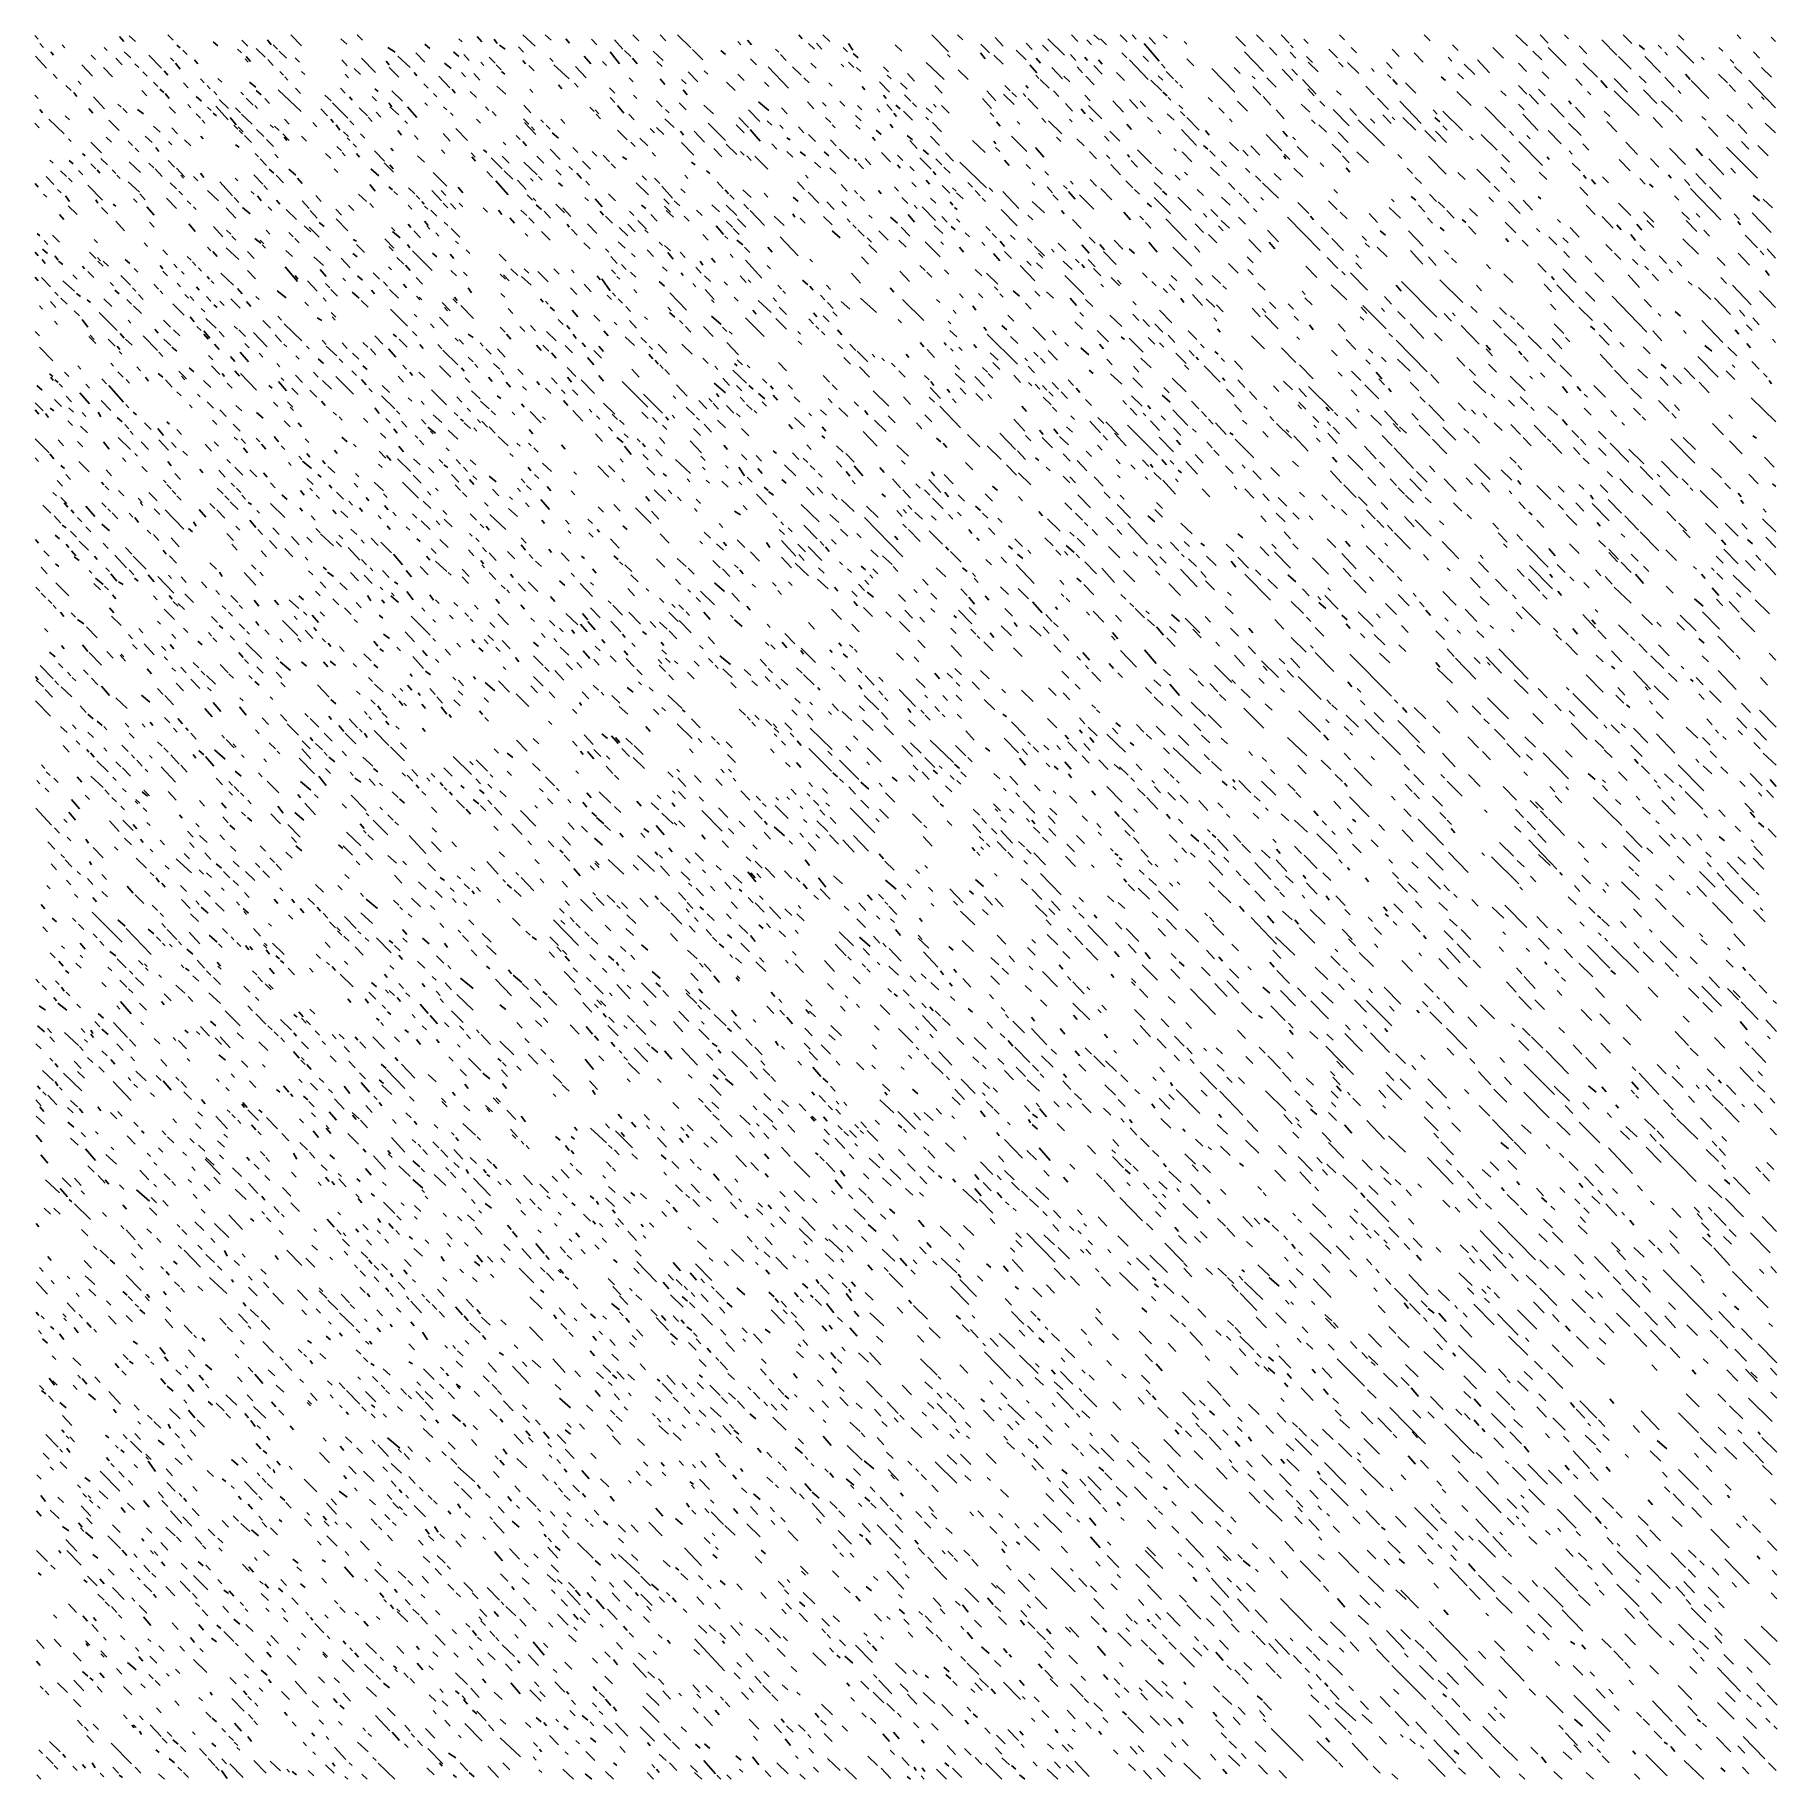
# Model space of a CAD drawing. Extents: x 0 to 599, y 0 to 600.
import ezdxf

# ---------------------------------------------------------------- set-up
doc = ezdxf.new("R2010")
doc.units = 0
doc.header["$MEASUREMENT"] = 0
doc.layers.add('SKARN_FSET2', color=206, linetype='CONTINUOUS')

msp = doc.modelspace()

# ---------------------------------------------------------------- linework, layer by layer
at = {"layer": 'SKARN_FSET2'}
for p, q in [((45.81, 600.19), (47.64, 598.32)), ((88.09, 600.19), (91.76, 596.44)), ((110.97, 600.19), (112.8, 598.32)), ((167.9, 600.19), (172.11, 596.26)), ((175.59, 600.19), (177.6, 598.32)), ((205.79, 600.19), (207.81, 598.13)), ((215.13, 600.19), (217.14, 598.13)), ((221.17, 600.19), (225.75, 595.69)), ((262.9, 600.19), (264, 598.88)), ((271.14, 600.19), (273.52, 597.94)), ((308.66, 600.19), (314.34, 594.38)), ((317.45, 600.19), (319.28, 598.5)), ((356.62, 600.19), (358.82, 597.94)), ((364.31, 600.19), (366.32, 598.5)), ((373.46, 600.19), (375.84, 597.75)), ((377.49, 600.19), (378.95, 598.69)), ((388.29, 600.19), (389.57, 599.06)), ((420.32, 600.19), (422.7, 597.75)), ((428.74, 600.19), (431.49, 597.38)), ((448.88, 600.19), (450.53, 598.5)), ((477.98, 600.19), (480, 598.13)), ((509.47, 600.19), (513.5, 596.44)), ((517.89, 600.19), (520.63, 597.38)), ((526.31, 600.19), (527.59, 598.88)), ((546.44, 600.19), (549.37, 597.19)), ((565.48, 600.19), (567.31, 598.32)), ((585.61, 600.19), (586.9, 598.88)), ((0.05, 600), (1.15, 598.69)), ((1.7, 597.19), (2.98, 595.88)), ((5.54, 594.38), (6.46, 593.26)), ((9.38, 596.82), (10.3, 595.69)), ((23.85, 595.88), (24.95, 594.76)), ((29.15, 599.63), (30.62, 597.94)), ((30.8, 594.38), (33, 592.32)), ((32.45, 599.81), (34.64, 597.94)), ((48.92, 596.63), (50.02, 595.69)), ((50.94, 594.95), (52.4, 593.45)), ((61.37, 597.75), (63.02, 596.44)), ((69.79, 595.32), (71.07, 594.01)), ((71.25, 598.32), (73.27, 596.26)), ((76.2, 595.51), (79.31, 592.51)), ((80.04, 598.5), (81.32, 596.82)), ((82.05, 596.82), (83.52, 595.32)), ((84.07, 594.57), (86.64, 592.14)), ((105.3, 598.88), (107.31, 597)), ((121.41, 595.88), (123.97, 594.2)), ((131.11, 594.01), (134.23, 590.83)), ((134.22, 597), (135.87, 595.51)), ((144.11, 594.38), (145.94, 592.7)), ((145.94, 598.88), (147.04, 597.75)), ((152.16, 599.63), (153.81, 597.75)), ((158.02, 598.69), (159.12, 597.19)), ((159.85, 596.63), (161.86, 595.32)), ((166.44, 596.07), (168.09, 594.2)), ((182.73, 598.88), (184.01, 597.38)), ((191.51, 598.69), (193.35, 596.82)), ((197.93, 594.38), (201.22, 590.27)), ((199.39, 598.5), (202.32, 595.32)), ((202.87, 594.76), (205.07, 592.7)), ((212.75, 594.57), (216.23, 591.39)), ((226.3, 595.13), (229.78, 591.58)), ((236, 594.76), (237.65, 593.45)), ((241.85, 597.94), (242.95, 596.82)), ((245.15, 598.32), (246.61, 596.82)), ((254.85, 595.32), (255.95, 594.2)), ((266.2, 597.19), (268.21, 595.32)), ((268.94, 597.38), (270.78, 595.32)), ((278.1, 595.88), (279.56, 594.38)), ((279.93, 597.19), (281.39, 594.95)), ((296.04, 596.82), (298.24, 594.57)), ((325.33, 594.01), (326.98, 591.95)), ((325.51, 597), (328.44, 594.01)), ((330.45, 599.25), (333.2, 596.26)), ((337.59, 594.95), (341.07, 591.58)), ((341.07, 597.38), (343.08, 595.13)), ((346.74, 596.63), (348.76, 594.57)), ((348.57, 598.88), (354.25, 593.26)), ((361.93, 598.5), (363.58, 596.82)), ((366.69, 598.88), (368.71, 596.82)), ((374.02, 594.01), (375.67, 592.32)), ((381.7, 597.19), (386.83, 591.2)), ((383.35, 599.25), (385.55, 597)), ((395.43, 597.94), (396.35, 597)), ((413.18, 599.63), (416.48, 596.26)), ((416.12, 594.38), (422.71, 587.64)), ((424.72, 595.88), (427.29, 593.26)), ((431.86, 594.2), (433.88, 592.14)), ((432.04, 596.63), (432.96, 595.69)), ((436.61, 598.69), (438.08, 597.19)), ((445.22, 595.32), (448.15, 592.32)), ((452.91, 595.88), (454.74, 594.01)), ((467, 595.32), (469.39, 592.7)), ((474.51, 594.01), (477.63, 590.83)), ((487.69, 596.82), (489.7, 594.76)), ((501.6, 595.88), (505.26, 592.14)), ((515.33, 594.57), (518.44, 591.58)), ((520.64, 595.88), (526.87, 589.7)), ((531.25, 596.44), (534, 593.64)), ((539.12, 598.5), (544.25, 593.26)), ((551.94, 596.63), (553.77, 595.13)), ((558.53, 596.63), (559.63, 595.51)), ((560.73, 594.2), (561.64, 593.26)), ((564.93, 596.26), (570.8, 590.45)), ((579.39, 595.88), (580.68, 594.57)), ((591.29, 594.38), (593.31, 592.14)), ((597.33, 599.44), (598.8, 597.94)), ((0.24, 592.89), (4.08, 588.77)), ((16.16, 589.89), (19.83, 585.96)), ((19.46, 593.26), (20.92, 591.76)), ((23.67, 588.95), (26.79, 585.77)), ((27.88, 592.14), (30.08, 589.89)), ((34.47, 590.27), (35.75, 588.95)), ((39.22, 593.26), (43.62, 588.77)), ((46.73, 592.32), (47.83, 591.2)), ((48.38, 590.45), (50.03, 588.39)), ((54.97, 591.58), (56.07, 590.27)), ((72.36, 591.95), (73.46, 590.83)), ((72.72, 592.7), (74.19, 591.01)), ((80.23, 591.76), (82.06, 589.7)), ((89.56, 592.32), (91.03, 590.83)), ((105.67, 591.58), (107.51, 589.52)), ((109.89, 588.58), (112.08, 586.52)), ((112.45, 592.14), (117.21, 587.27)), ((120.87, 591.2), (121.97, 589.89)), ((121.97, 588.95), (125.27, 585.59)), ((124.89, 592.89), (129.11, 588.95)), ((141, 590.45), (143.2, 588.58)), ((147.59, 593.45), (149.42, 591.39)), ((153.45, 590.83), (154.55, 589.7)), ((156.38, 592.51), (158.39, 590.45)), ((158.76, 589.89), (160.41, 588.21)), ((167.91, 591.39), (168.83, 590.27)), ((169.92, 589.7), (171.76, 587.83)), ((177.24, 592.14), (178.34, 591.01)), ((178.53, 589.89), (183.84, 585.02)), ((186.03, 589.33), (189.7, 585.4)), ((188.96, 592.89), (191.34, 590.27)), ((195.37, 591.01), (196.65, 589.7)), ((205.62, 592.14), (207.27, 590.27)), ((214.04, 591.01), (215.87, 589.33)), ((246.25, 591.95), (248.27, 589.89)), ((252.3, 589.14), (259.26, 581.84)), ((256.5, 593.45), (258.52, 591.39)), ((260.72, 589.14), (263.65, 586.33)), ((266.94, 590.45), (268.77, 588.77)), ((277.37, 590.08), (278.29, 589.14)), ((279.93, 590.83), (281.77, 588.95)), ((281.58, 593.82), (283.23, 592.32)), ((282.68, 588.95), (284.15, 587.64)), ((292.02, 589.14), (293.67, 587.46)), ((306.66, 590.64), (312.89, 584.84)), ((313.98, 593.45), (314.89, 592.51)), ((317.65, 588.21), (321.13, 584.84)), ((329.9, 593.26), (333.2, 590.08)), ((342.35, 589.89), (344.74, 587.08)), ((344.55, 592.14), (346.02, 590.45)), ((349.86, 588.95), (353.53, 585.02)), ((356.26, 593.45), (358.1, 591.39)), ((358.65, 589.14), (360.48, 587.08)), ((361.21, 592.51), (362.12, 591.39)), ((364.32, 589.7), (367.25, 586.71)), ((365.97, 591.58), (367.25, 590.08)), ((376.58, 591.58), (383, 584.84)), ((381.34, 592.89), (383.17, 591.01)), ((387.57, 590.08), (388.85, 588.77)), ((396.35, 591.95), (398.73, 589.52)), ((404.96, 588.58), (412.84, 580.53)), ((412.65, 588.95), (414.66, 586.9)), ((429.12, 588.39), (432.79, 584.46)), ((432.42, 588.39), (434.43, 586.33)), ((437.54, 592.7), (439.55, 590.64)), ((438.09, 590.83), (441.57, 587.46)), ((448.52, 590.83), (450.17, 589.14)), ((451.63, 590.64), (455.48, 586.9)), ((459.87, 588.58), (460.79, 587.64)), ((465, 590.64), (467.01, 588.58)), ((486.23, 592.51), (487.51, 591.2)), ((491.72, 590.08), (495.39, 586.52)), ((496.3, 591.58), (500.51, 587.08)), ((510.39, 590.45), (513.14, 587.64)), ((532.72, 590.45), (537.67, 585.59)), ((544.8, 592.7), (549.2, 588.39)), ((553.95, 592.7), (559.27, 587.27)), ((573.36, 592.51), (574.27, 591.58)), ((583.24, 591.76), (584.53, 590.45)), ((584.71, 589.33), (587.27, 586.9)), ((594.05, 588.95), (597.53, 585.59)), ((6.28, 586.71), (7.75, 585.21)), ((10.68, 582.78), (12.51, 581.09)), ((14.89, 584.27), (15.99, 583.15)), ((37.22, 587.46), (38.68, 585.96)), ((40.88, 583.9), (42.35, 582.4)), ((44.54, 587.83), (45.82, 586.33)), ((51.13, 583.71), (52.78, 582.03)), ((56.99, 585.02), (58.27, 583.71)), ((59.37, 582.78), (60.29, 581.65)), ((63.03, 585.21), (64.31, 583.9)), ((73.83, 583.9), (76.03, 582.22)), ((84.26, 587.64), (85.54, 586.33)), ((86.09, 585.77), (87.01, 584.65)), ((91.77, 587.64), (92.86, 586.52)), ((106.78, 586.71), (107.88, 585.4)), ((130.57, 587.27), (131.49, 586.15)), ((133.87, 583.34), (135.34, 581.84)), ((138.99, 585.96), (142.84, 582.03)), ((146.86, 587.27), (148.15, 585.77)), ((151.07, 586.9), (153.09, 584.65)), ((158.95, 582.59), (162.06, 579.78)), ((160.59, 587.64), (161.69, 586.71)), ((180.18, 582.96), (181.28, 581.65)), ((185.67, 583.53), (186.96, 582.22)), ((197.76, 582.03), (199.59, 580.16)), ((204.52, 585.4), (205.81, 584.09)), ((215.14, 585.02), (216.79, 583.15)), ((222.46, 584.84), (224.11, 583.34)), ((224.84, 587.46), (228.14, 584.09)), ((230.33, 587.83), (231.61, 586.71)), ((238.02, 583.9), (240.96, 581.09)), ((241.87, 586.71), (244.06, 584.46)), ((251.02, 583.9), (252.49, 582.4)), ((264.56, 585.4), (266.4, 583.71)), ((273.17, 583.71), (274.27, 582.59)), ((284.7, 582.4), (285.62, 581.28)), ((290.56, 584.09), (294.04, 580.53)), ((293.3, 586.33), (294.58, 585.02)), ((297.88, 583.71), (300.08, 581.47)), ((300.26, 586.9), (302.64, 584.27)), ((309.6, 582.78), (312.16, 580.16)), ((333.76, 582.78), (335.59, 580.9)), ((340.9, 582.78), (341.81, 581.84)), ((344.37, 586.33), (345.47, 585.21)), ((345.84, 584.84), (348.95, 581.84)), ((354.07, 585.96), (356.09, 584.09)), ((361.58, 585.96), (364.51, 582.96)), ((372.19, 587.27), (374.94, 584.46)), ((383.91, 584.65), (387.76, 580.9)), ((386.47, 586.15), (388.12, 584.65)), ((389.22, 587.64), (391.78, 585.02)), ((392.33, 584.46), (393.25, 583.53)), ((393.98, 582.96), (394.9, 582.03)), ((418.87, 585.96), (419.79, 585.02)), ((419.06, 582.4), (421.81, 579.59)), ((423.82, 585.4), (427.11, 582.22)), ((436.08, 584.84), (440.84, 579.78)), ((457.87, 582.59), (460.8, 579.59)), ((465.37, 586.52), (466.47, 585.4)), ((467.2, 584.84), (468.66, 583.15)), ((471.59, 583.71), (475.07, 580.16)), ((483.85, 585.77), (485.32, 584.46)), ((489.53, 586.9), (491.54, 585.02)), ((510.4, 582.78), (513.33, 579.78)), ((518.63, 587.46), (520.83, 585.21)), ((530.17, 585.02), (532.37, 582.78)), ((538.77, 584.46), (540.97, 582.03)), ((543.35, 585.21), (547.93, 580.53)), ((551.95, 585.96), (554.33, 583.71)), ((560.73, 585.59), (564.03, 582.22)), ((567.87, 586.71), (569.52, 584.84)), ((575.94, 578.28), (569.89, 584.46)), ((579.22, 586.71), (582.34, 583.71)), ((582.89, 582.96), (585.08, 580.72)), ((589.66, 584.65), (598.82, 575.1)), ((0.07, 579.41), (1.17, 578.28)), ((13.43, 580.34), (14.53, 579.03)), ((20.2, 578.85), (24.05, 574.73)), ((28.63, 576.41), (29.73, 575.29)), ((36.86, 581.09), (38.51, 579.22)), ((43.08, 581.47), (44.36, 580.34)), ((44.91, 579.97), (46.2, 578.28)), ((52.61, 576.22), (53.7, 575.1)), ((55.53, 579.03), (57.36, 577.35)), ((61.57, 580.72), (62.67, 579.59)), ((63.4, 577.91), (66.7, 574.91)), ((70.91, 580.53), (71.82, 579.59)), ((72.74, 578.47), (75.12, 576.04)), ((76.21, 581.09), (77.86, 579.59)), ((79.14, 578.28), (80.79, 576.6)), ((83.72, 581.28), (91.6, 573.79)), ((89.76, 581.84), (91.41, 579.97)), ((99.83, 579.41), (102.03, 577.54)), ((102.39, 576.79), (107.71, 571.54)), ((105.13, 581.84), (106.78, 580.16)), ((108.25, 578.85), (109.17, 577.72)), ((116.12, 579.03), (117.59, 577.54)), ((117.03, 581.65), (118.13, 580.72)), ((121.8, 576.79), (122.9, 575.48)), ((122.89, 580.9), (126.56, 577.35)), ((134.24, 576.79), (135.16, 575.85)), ((137.17, 579.97), (138.27, 578.85)), ((143.57, 581.47), (144.67, 580.16)), ((149.8, 580.72), (152, 578.66)), ((168.29, 576.04), (170.67, 573.42)), ((170.3, 581.47), (171.4, 580.34)), ((197.94, 578.66), (199.59, 576.97)), ((206, 579.41), (207.09, 578.28)), ((213.87, 577.54), (215.88, 575.48)), ((221.74, 576.79), (224.12, 574.35)), ((223.02, 581.28), (224.48, 579.59)), ((230.16, 576.04), (233.46, 573.04)), ((249.01, 577.16), (252.5, 574.17)), ((265.85, 577.16), (268.05, 574.73)), ((270.98, 576.97), (272.26, 575.66)), ((277.02, 577.35), (278.67, 575.66)), ((292.03, 579.41), (292.94, 578.28)), ((293.13, 576.22), (294.96, 574.17)), ((296.24, 576.04), (297.71, 574.73)), ((299.17, 579.59), (301.37, 577.35)), ((301.92, 576.79), (303.38, 575.48)), ((309.24, 576.41), (310.15, 575.29)), ((326.08, 578.28), (329.19, 574.91)), ((327.54, 580.9), (330.65, 577.54)), ((333.21, 579.78), (336.88, 576.22)), ((336.14, 580.34), (337.79, 578.85)), ((339.99, 579.97), (340.9, 579.03)), ((341.63, 578.28), (345.12, 574.73)), ((350.42, 580.9), (352.25, 579.03)), ((354.63, 576.6), (357.02, 573.98)), ((361.22, 579.41), (363.05, 577.54)), ((370.92, 577.54), (374.59, 573.6)), ((376.6, 577.91), (379.53, 574.91)), ((380.26, 577.35), (382.09, 575.48)), ((388.13, 580.53), (389.59, 579.22)), ((389.96, 578.66), (390.87, 577.72)), ((393.62, 576.04), (394.91, 574.73)), ((403.69, 578.66), (405.15, 577.16)), ((413.76, 577.35), (417.24, 573.98)), ((422.54, 579.03), (425.29, 576.04)), ((435.72, 576.41), (438.65, 573.6)), ((437.91, 581.65), (440.11, 579.22)), ((442.13, 577.35), (443.78, 575.66)), ((447.8, 580.9), (449.45, 579.41)), ((461.9, 578.47), (465.74, 574.54)), ((469.59, 577.35), (476.92, 569.67)), ((489.17, 580.72), (494.12, 575.85)), ((504.36, 580.9), (506.19, 579.22)), ((510.41, 576.41), (512.42, 574.35)), ((514.06, 579.78), (517.36, 576.41)), ((517.36, 581.47), (519.56, 579.22)), ((521.57, 576.6), (526.15, 571.92)), ((527.79, 577.54), (528.53, 576.41)), ((534.2, 580.72), (535.3, 579.59)), ((543.35, 580.9), (551.96, 572.48)), ((553.42, 581.28), (558, 576.6)), ((559.64, 577.35), (563.49, 573.6)), ((565.32, 581.09), (566.23, 579.97)), ((589.3, 576.6), (590.95, 574.91)), ((594.06, 578.85), (594.97, 577.91)), ((1.72, 574.54), (2.64, 573.42)), ((4.84, 571.17), (10.15, 566.12)), ((10.51, 572.29), (11.97, 570.98)), ((18.56, 574.91), (20.03, 573.23)), ((25.52, 570.8), (29, 567.24)), ((30.27, 574.91), (31.74, 573.42)), ((35.4, 574.54), (37.42, 573.04)), ((46.2, 575.48), (48.4, 573.23)), ((55.54, 573.04), (57, 571.54)), ((57.55, 570.8), (58.47, 569.86)), ((59.38, 575.29), (60.66, 574.17)), ((61.39, 573.23), (62.49, 572.29)), ((62.31, 575.66), (66.52, 570.98)), ((67.25, 571.73), (69.27, 569.3)), ((69.08, 575.1), (70.73, 573.42)), ((71.1, 572.86), (74.76, 569.49)), ((75.67, 575.85), (76.59, 574.91)), ((85.93, 571.17), (87.57, 569.49)), ((95.63, 570.05), (97.09, 568.55)), ((98.37, 574.73), (100.75, 572.29)), ((101.85, 571.17), (102.77, 570.05)), ((108.44, 570.61), (109.72, 569.3)), ((111.55, 575.1), (114.48, 572.29)), ((116.13, 570.42), (114.66, 571.92)), ((117.41, 573.6), (119.06, 571.92)), ((122.16, 575.48), (125.28, 572.67)), ((127.29, 570.61), (128.21, 569.67)), ((128.2, 575.48), (131.5, 571.73)), ((140.65, 575.48), (141.75, 574.35)), ((143.03, 573.42), (143.95, 572.48)), ((152.01, 571.17), (153.29, 569.86)), ((155.11, 575.48), (156.21, 574.17)), ((157.31, 573.79), (158.78, 572.29)), ((168.11, 571.36), (169.95, 569.49)), ((168.48, 570.05), (172.33, 565.93)), ((174.15, 570.98), (175.07, 570.05)), ((180.93, 571.17), (182.39, 569.67)), ((190.99, 575.29), (192.46, 573.79)), ((192.82, 574.35), (194.1, 573.04)), ((193.19, 572.86), (194.66, 571.36)), ((200.51, 575.85), (202.71, 573.23)), ((204.35, 572.86), (206.19, 570.98)), ((216.8, 571.36), (219.92, 568.36)), ((216.98, 574.54), (218.27, 573.42)), ((242.25, 571.73), (245.55, 568.36)), ((245.54, 574.35), (249.39, 570.42)), ((251.95, 570.61), (253.6, 569.11)), ((256.89, 575.1), (258.9, 573.04)), ((272.08, 571.73), (273.92, 570.05)), ((282.33, 572.48), (284.35, 570.61)), ((283.06, 575.85), (284.53, 574.35)), ((289.65, 574.73), (290.75, 573.6)), ((295.51, 573.23), (296.43, 572.11)), ((298.81, 573.98), (301.92, 570.8)), ((306.5, 571.92), (307.41, 570.98)), ((306.68, 575.1), (308.69, 573.23)), ((308.88, 570.05), (311.99, 566.86)), ((311.98, 575.85), (314.55, 573.23)), ((328.64, 573.42), (329.93, 572.11)), ((330.84, 570.23), (332.13, 568.74)), ((337.98, 570.42), (338.9, 569.49)), ((346.4, 571.54), (347.87, 570.05)), ((348.78, 570.61), (353.36, 566.12)), ((355.92, 571.17), (356.84, 570.23)), ((359.94, 574.73), (361.41, 573.04)), ((362.5, 575.85), (367.09, 571.36)), ((362.88, 571.54), (364.16, 570.42)), ((382.83, 571.92), (384.48, 570.23)), ((389.6, 573.04), (391.98, 570.8)), ((394.17, 573.79), (395.64, 572.29)), ((396.37, 571.73), (400.59, 567.43)), ((407.35, 575.1), (409.18, 573.23)), ((411.02, 571.36), (411.93, 570.23)), ((427.12, 574.35), (429.87, 571.36)), ((439.21, 570.98), (440.49, 569.67)), ((446.71, 574.54), (452.21, 568.92)), ((452.38, 574.91), (454.76, 572.48)), ((455.31, 570.98), (464.29, 562)), ((459.52, 571.36), (460.99, 569.86)), ((463.73, 572.67), (466.66, 569.67)), ((467.03, 571.92), (467.94, 570.98)), ((470.69, 571.73), (475.09, 567.43)), ((481.12, 574.35), (482.4, 572.86)), ((481.67, 571.73), (483.32, 570.23)), ((484.42, 573.98), (491.2, 567.24)), ((498.88, 575.48), (506.02, 568.17)), ((511.87, 572.86), (517.19, 567.24)), ((529.99, 575.29), (533.29, 571.73)), ((539.88, 573.98), (541.89, 572.11)), ((540.8, 570.42), (544.28, 566.86)), ((556.72, 571.73), (560.02, 568.36)), ((564.59, 572.67), (566.79, 570.42)), ((573.56, 572.11), (574.84, 570.8)), ((582.16, 572.67), (584.55, 570.42)), ((0.08, 569.86), (1.54, 568.17)), ((11.62, 564.43), (12.53, 563.49)), ((24.61, 564.99), (26.44, 563.31)), ((37.97, 565.37), (40.35, 563.12)), ((40.9, 568.74), (43.1, 566.68)), ((47.12, 568.17), (49.14, 566.12)), ((51.52, 564.06), (53.72, 562)), ((57.19, 565.37), (57.93, 564.43)), ((68.54, 569.11), (69.82, 567.8)), ((70, 568.55), (71.65, 566.86)), ((70.37, 567.24), (71.47, 566.12)), ((72.2, 565.55), (74.58, 563.12)), ((76.23, 567.61), (78.79, 565.18)), ((79.71, 564.24), (82.09, 561.81)), ((80.98, 569.3), (82.08, 568.17)), ((82.45, 568.74), (84.1, 567.24)), ((85.38, 566.12), (87.58, 563.87)), ((85.75, 564.99), (86.67, 563.87)), ((91.79, 565.37), (93.44, 563.68)), ((103.68, 569.3), (104.97, 567.43)), ((106.25, 566.86), (107.9, 565.18)), ((107.53, 564.81), (108.45, 563.87)), ((112.11, 566.12), (113.57, 564.62)), ((124.92, 567.24), (126.2, 565.74)), ((130.59, 565.55), (131.88, 564.24)), ((140.48, 566.3), (142.86, 563.68)), ((144.87, 567.99), (148.9, 563.87)), ((165.56, 565.55), (167.02, 564.24)), ((170.86, 568.55), (171.96, 567.43)), ((175.99, 569.11), (177.27, 567.8)), ((178, 566.49), (180.2, 564.62)), ((200.52, 567.43), (203.82, 564.06)), ((208.21, 564.62), (210.96, 562)), ((211.68, 567.99), (213.15, 566.49)), ((213.88, 568.36), (216.44, 565.93)), ((222.12, 567.05), (223.22, 565.74)), ((226.88, 567.05), (230.36, 563.31)), ((231.63, 569.86), (237.68, 563.87)), ((241.33, 569.3), (244.08, 566.49)), ((246.1, 567.61), (249.58, 563.68)), ((256.34, 569.11), (257.44, 567.99)), ((258.73, 564.81), (259.83, 564.06)), ((262.75, 568.55), (264.58, 566.49)), ((266.23, 565.93), (268.61, 563.49)), ((273.74, 564.06), (275.75, 562)), ((274.28, 569.3), (275.38, 568.17)), ((282.52, 569.11), (283.99, 567.8)), ((288.2, 564.99), (289.12, 563.87)), ((289.48, 567.43), (291.13, 565.93)), ((294.23, 569.49), (295.15, 568.17)), ((300.1, 565.55), (301.93, 564.06)), ((308.15, 565.37), (311.27, 562.18)), ((335.97, 565.37), (341.29, 560.12)), ((351.53, 564.99), (353, 563.49)), ((358.49, 564.43), (361.05, 562)), ((368.01, 565.37), (369.66, 563.68)), ((369.84, 567.05), (373.32, 563.68)), ((375.69, 569.49), (377.34, 567.61)), ((386.31, 567.24), (387.41, 566.12)), ((394.55, 567.61), (399.68, 562.18)), ((402.78, 567.24), (404.07, 565.74)), ((423.65, 565.93), (428.97, 560.31)), ((429.33, 567.05), (430.98, 565.18)), ((432.81, 564.99), (433.72, 564.06)), ((441.77, 569.3), (444.34, 566.68)), ((448.36, 566.68), (451.85, 563.12)), ((478.2, 567.24), (482.05, 563.49)), ((481.86, 567.05), (485.71, 563.12)), ((484.42, 568.92), (485.89, 567.43)), ((493.58, 565.37), (494.86, 564.06)), ((497.6, 565.93), (503.1, 560.5)), ((507.3, 567.05), (508.77, 565.55)), ((513.35, 565.55), (514.45, 564.43)), ((520.67, 567.24), (525.06, 562.75)), ((527.62, 569.86), (532.02, 565.55)), ((575.76, 568.55), (579.06, 565.18)), ((586.01, 569.49), (588.94, 566.3)), ((595.35, 569.86), (598.83, 566.49)), ((16.38, 559.38), (17.3, 558.63)), ((19.3, 563.31), (22.97, 559.56)), ((32.12, 563.68), (33.58, 562.18)), ((34.5, 561.25), (35.78, 559.94)), ((41.64, 561.44), (42.74, 560.12)), ((46.03, 563.49), (47.13, 562.37)), ((69.09, 562.37), (70.38, 561.62)), ((75.87, 559.38), (76.97, 558.25)), ((82.64, 559.19), (83.74, 557.88)), ((100.03, 559.38), (101.86, 557.69)), ((103.87, 561.81), (105.52, 560.31)), ((105.71, 559.75), (106.81, 558.63)), ((109.55, 562.75), (110.65, 561.62)), ((110.65, 559.38), (111.75, 558.07)), ((116.87, 560.31), (120.35, 556.76)), ((122.55, 561.25), (123.28, 560.31)), ((131.7, 558.63), (134.08, 556.38)), ((139.94, 560.69), (141.03, 559.38)), ((150.19, 559.56), (151.47, 558.07)), ((150.37, 558.25), (151.65, 556.76)), ((154.4, 560.69), (155.5, 559.75)), ((160.8, 558.44), (163.19, 556.01)), ((161.17, 563.31), (162.08, 562.37)), ((167.94, 563.49), (169.22, 562)), ((172.7, 558.44), (175.09, 556.01)), ((177.28, 560.87), (180.76, 557.32)), ((185.15, 561.44), (186.8, 559.75)), ((191.74, 560.12), (193.39, 558.44)), ((195.58, 558.81), (197.78, 556.57)), ((202.17, 558.25), (203.64, 557.32)), ((205.1, 563.31), (206.56, 561.81)), ((212.42, 559.75), (213.52, 558.44)), ((222.49, 563.12), (226.7, 558.81)), ((233.65, 561.06), (236.4, 558.25)), ((237.86, 562.56), (241.53, 559)), ((242.81, 560.12), (244.09, 558.81)), ((245.01, 558.63), (246.47, 556.94)), ((247.75, 558.44), (252.15, 553.95)), ((253.61, 562.75), (255.25, 560.87)), ((258.73, 560.12), (260.75, 558.07)), ((263.31, 559.94), (265.14, 558.63)), ((271.55, 559.94), (273.2, 558.63)), ((276.85, 560.87), (280.15, 557.5)), ((291.32, 559.75), (294.43, 556.57)), ((296.81, 558.81), (298.64, 556.94)), ((301.01, 563.87), (303.58, 561.06)), ((305.59, 560.69), (307.43, 559)), ((313.28, 559.56), (316.03, 556.76)), ((322.61, 563.87), (327.01, 559.75)), ((329.93, 563.68), (330.67, 562.75)), ((330.49, 561.44), (331.95, 560.12)), ((344.22, 561.44), (347.15, 558.07)), ((362.89, 560.12), (365.27, 557.5)), ((368.75, 558.81), (369.85, 557.69)), ((375.88, 559), (376.62, 558.07)), ((379.36, 560.69), (384.13, 555.82)), ((391.81, 561.06), (392.72, 560.31)), ((394.74, 559.94), (398.04, 556.57)), ((402.06, 562.18), (403.52, 560.87)), ((404.26, 560.31), (406.09, 558.44)), ((411.03, 563.31), (414.14, 560.31)), ((415.6, 560.5), (417.44, 558.63)), ((418.35, 562), (421.46, 558.81)), ((429.7, 558.63), (430.43, 557.5)), ((429.88, 559.19), (431.72, 557.32)), ((434.27, 561.81), (437.94, 558.07)), ((446.35, 562.56), (449.29, 559.75)), ((449.84, 558.63), (452.22, 556.19)), ((454.78, 559.94), (458.81, 556.19)), ((468.87, 559), (470.34, 557.69)), ((479.49, 558.44), (485.54, 552.26)), ((504.75, 559), (507.32, 556.38)), ((510.6, 563.49), (518.67, 555.26)), ((520.31, 558.25), (521.04, 557.32)), ((527.81, 560.31), (528.91, 559.19)), ((532.57, 562.75), (534.59, 560.5)), ((547.4, 563.31), (551.43, 559)), ((562.41, 561.25), (567.9, 555.63)), ((571.56, 561.06), (573.76, 558.63)), ((581.99, 561.62), (592.62, 550.95)), ((587.12, 563.49), (589.68, 560.87)), ((592.79, 562.18), (596.27, 558.63)), ((5.22, 557.13), (6.32, 556.01)), ((8.88, 553.39), (10.9, 551.51)), ((11.81, 556.94), (13.27, 555.82)), ((15.1, 553.57), (16.57, 552.07)), ((19.31, 555.82), (20.96, 554.13)), ((21.51, 553.76), (22.43, 552.64)), ((22.79, 557.69), (24.99, 555.44)), ((26.64, 553.76), (27.92, 552.45)), ((32.49, 556.57), (36.34, 552.82)), ((39.26, 556.01), (40.91, 554.51)), ((41.46, 554.13), (43.85, 551.51)), ((45.85, 556.94), (48.05, 554.7)), ((48.78, 554.32), (51.53, 551.33)), ((57.02, 552.64), (58.12, 551.14)), ((75.33, 552.07), (78.44, 548.89)), ((77.52, 557.5), (79.72, 555.26)), ((80.63, 553.95), (82.28, 552.64)), ((87.41, 553.95), (89.79, 551.89)), ((102.97, 554.13), (104.25, 552.82)), ((115.6, 554.13), (118.35, 551.7)), ((120.17, 556.19), (123.47, 553.01)), ((122.19, 555.44), (123.28, 554.13)), ((137.01, 552.82), (141.78, 548.14)), ((155.5, 553.2), (157.52, 551.14)), ((156.96, 557.88), (160.81, 554.13)), ((161.54, 553.39), (164.47, 550.58)), ((168.31, 556.38), (172.89, 552.07)), ((179.3, 553.76), (181.13, 551.89)), ((183.69, 554.88), (184.97, 553.76)), ((186.44, 552.64), (188.09, 550.76)), ((188.45, 556.76), (191.2, 553.95)), ((198.33, 555.82), (199.8, 554.32)), ((225.97, 556.38), (227.25, 555.44)), ((231.1, 553.39), (232.2, 552.45)), ((268.26, 556.38), (270.45, 554.51)), ((273.57, 554.51), (275.58, 552.45)), ((281.98, 557.69), (282.72, 556.76)), ((283.27, 556.01), (285.1, 554.13)), ((285.64, 557.69), (287.66, 555.44)), ((296.81, 555.44), (297.73, 554.32)), ((301.02, 554.88), (302.49, 553.39)), ((304.5, 557.88), (308.35, 553.95)), ((309.08, 553.2), (310, 552.07)), ((309.99, 557.5), (312.01, 555.44)), ((312.74, 554.7), (314.94, 552.64)), ((318.23, 556.38), (327.39, 547.58)), ((333.6, 557.13), (335.25, 555.26)), ((341.11, 555.63), (342.58, 554.13)), ((347.52, 553.2), (348.8, 551.89)), ((370.21, 555.63), (373.51, 552.07)), ((377.17, 556.94), (379.37, 554.7)), ((385.41, 554.7), (387.97, 552.26)), ((395.48, 553.01), (396.58, 551.89)), ((404.44, 554.7), (407.56, 551.7)), ((408.1, 556.76), (409.94, 554.88)), ((416.53, 554.32), (417.99, 552.82)), ((426.41, 552.45), (428.79, 550.2)), ((433.18, 554.32), (436.3, 551.33)), ((442.15, 556.19), (443.43, 554.88)), ((451.12, 554.51), (452.4, 553.01)), ((472.17, 554.32), (474, 552.45)), ((489.56, 552.82), (492.13, 550.39)), ((496.15, 553.95), (500.73, 549.45)), ((504.39, 554.7), (506.4, 552.64)), ((517.57, 553.01), (520.14, 550.39)), ((528.92, 556.01), (531.66, 553.39)), ((545.02, 557.32), (548.87, 553.39)), ((555.82, 557.69), (558.75, 554.7)), ((562.05, 552.07), (562.97, 550.95)), ((571.39, 552.45), (574.87, 548.89)), ((575.96, 557.5), (581.09, 552.07)), ((583.47, 554.32), (585.11, 552.64)), ((0.1, 549.08), (1.2, 547.77)), ((3.94, 551.51), (6.51, 548.71)), ((7.79, 547.02), (9.07, 545.9)), ((11.63, 550.95), (12.91, 549.64)), ((18.22, 548.52), (23.35, 543.28)), ((28.29, 551.89), (29.39, 550.76)), ((32.13, 549.64), (35.98, 546.08)), ((46.59, 549.27), (48.79, 547.21)), ((49.52, 546.46), (50.81, 545.15)), ((50.25, 551.89), (51.17, 550.95)), ((54.64, 551.51), (56.11, 550.02)), ((59.41, 546.65), (63.26, 543.09)), ((63.62, 549.64), (68.01, 544.77)), ((68.92, 550.95), (69.84, 550.02)), ((74.42, 546.27), (75.52, 545.34)), ((78.81, 548.33), (80.09, 547.02)), ((83.02, 551.89), (85.58, 549.27)), ((90.34, 550.95), (91.99, 549.08)), ((115.24, 548.71), (117.07, 546.46)), ((121.83, 547.96), (123.11, 546.83)), ((123.48, 546.27), (124.76, 545.15)), ((128.6, 547.58), (130.8, 545.52)), ((136.66, 546.65), (139.95, 543.09)), ((139.77, 546.65), (141.42, 544.96)), ((145.62, 547.77), (147.27, 545.9)), ((158.62, 550.02), (162.83, 545.15)), ((166.12, 550.2), (169.05, 547.02)), ((170.51, 550.76), (171.43, 549.83)), ((173.26, 551.51), (174.54, 550.2)), ((180.22, 549.27), (181.5, 548.14)), ((189.55, 549.83), (190.84, 548.52)), ((206.94, 549.27), (211.16, 545.15)), ((208.95, 551.7), (210.42, 550.2)), ((213.16, 550.95), (215, 549.08)), ((215.73, 548.14), (219.4, 544.03)), ((222.32, 547.21), (223.79, 545.9)), ((223.6, 551.89), (224.7, 550.76)), ((234.77, 549.64), (236.78, 547.39)), ((237.51, 546.83), (238.61, 545.52)), ((243.55, 546.83), (246.49, 544.21)), ((262.41, 549.64), (264.79, 547.02)), ((265.15, 551.89), (266.06, 550.95)), ((266.07, 546.08), (269.73, 542.34)), ((277.42, 548.71), (279.43, 546.46)), ((281.99, 546.65), (283.09, 545.52)), ((290.23, 546.65), (291.15, 545.52)), ((295.72, 547.96), (297.19, 546.46)), ((301.76, 549.45), (303.23, 547.96)), ((306.7, 550.2), (307.8, 548.89)), ((312.2, 548.33), (314.76, 545.71)), ((315.67, 547.58), (316.96, 546.46)), ((320.98, 549.45), (322.63, 547.77)), ((323.55, 546.65), (325.2, 544.77)), ((328.3, 547.58), (329.59, 546.27)), ((333.07, 546.27), (338.56, 540.47)), ((343.13, 549.45), (344.05, 548.52)), ((348.26, 547.96), (350.09, 545.9)), ((353.93, 548.33), (355.21, 547.21)), ((355.58, 546.27), (357.96, 543.65)), ((356.31, 549.83), (357.22, 548.89)), ((363.08, 550.39), (365.28, 548.14)), ((366.74, 547.39), (370.59, 543.46)), ((375.35, 550.02), (377.73, 547.58)), ((378.28, 547.02), (380.11, 545.34)), ((385.05, 549.45), (387.61, 547.02)), ((387.98, 546.46), (389.44, 545.15)), ((392.37, 551.89), (394.02, 550.2)), ((399.88, 547.02), (402.08, 544.96)), ((410.67, 549.27), (412.87, 547.02)), ((420.01, 551.7), (421.84, 549.83)), ((422.39, 549.27), (427.89, 544.03)), ((446.92, 547.02), (448.2, 545.71)), ((474.92, 551.14), (477.12, 549.08)), ((502.02, 548.14), (503.85, 546.27)), ((507.69, 550.95), (509.15, 549.45)), ((531.49, 547.77), (534.24, 544.96)), ((532.76, 551.89), (533.68, 550.76)), ((535.51, 550.39), (536.98, 548.89)), ((539.35, 551.33), (541.37, 549.27)), ((552.17, 550.76), (554, 548.89)), ((555.46, 548.89), (556.75, 547.77)), ((567.54, 550.39), (569.38, 548.33)), ((569.56, 547.39), (580.01, 536.54)), ((576.15, 547.96), (580.18, 543.65)), ((3.03, 545.34), (4.13, 544.4)), ((10.54, 544.77), (12, 542.9)), ((11.46, 541.4), (14.57, 538.41)), ((20.97, 543.46), (21.71, 542.34)), ((22.99, 540.84), (25.19, 538.6)), ((27.01, 541.97), (27.93, 541.22)), ((33.97, 543.84), (35.25, 542.53)), ((36.16, 545.52), (38, 543.46)), ((38.55, 541.03), (41.11, 538.22)), ((45.32, 544.03), (48.8, 540.47)), ((52.46, 543.09), (53.74, 541.97)), ((54.66, 541.03), (55.57, 540.09)), ((65.82, 540.66), (69.12, 537.1)), ((68.56, 544.21), (70.21, 542.53)), ((71.5, 540.84), (74.06, 538.6)), ((76.62, 544.77), (77.9, 543.09)), ((80.28, 541.03), (81.57, 539.72)), ((83.21, 543.28), (84.31, 541.97)), ((86.51, 540.09), (89.99, 536.72)), ((92, 543.09), (94.38, 540.47)), ((96.75, 544.96), (98.59, 542.9)), ((103.53, 540.28), (105.55, 538.22)), ((107.92, 541.59), (109.75, 539.72)), ((111.4, 545.34), (114.14, 542.9)), ((115.24, 542.15), (116.53, 540.84)), ((128.42, 541.59), (129.71, 540.28)), ((131.17, 544.96), (132.45, 543.65)), ((133.18, 542.9), (133.91, 541.97)), ((134.1, 541.22), (135.2, 540.28)), ((140.5, 542.34), (142.15, 540.66)), ((143.07, 542.15), (144.9, 540.28)), ((145.99, 542.34), (147.28, 541.03)), ((154.23, 540.66), (155.7, 539.16)), ((169.42, 545.15), (171.25, 543.28)), ((171.44, 544.03), (172.35, 543.09)), ((172.54, 541.78), (174.37, 540.09)), ((179.31, 541.97), (182.24, 538.97)), ((181.69, 540.66), (184.44, 537.66)), ((189.19, 544.21), (190.47, 543.09)), ((192.85, 543.84), (195.24, 541.03)), ((197.43, 545.52), (199.81, 543.09)), ((208.78, 541.59), (210.25, 540.47)), ((216.47, 543.84), (218.3, 541.97)), ((216.65, 541.22), (218.67, 539.16)), ((219.95, 543.09), (221.96, 541.4)), ((232.94, 541.78), (235.51, 539.34)), ((237.89, 541.59), (241.55, 538.03)), ((239.16, 545.15), (240.63, 543.65)), ((243.93, 541.97), (245.57, 540.28)), ((250.88, 545.71), (252.16, 544.4)), ((260.95, 544.4), (262.6, 542.9)), ((272.48, 542.71), (275.05, 540.09)), ((277.61, 542.9), (279.25, 541.22)), ((284.01, 544.59), (285.48, 543.09)), ((298.29, 544.21), (300.3, 542.15)), ((302.5, 541.59), (303.6, 540.47)), ((305.25, 541.03), (309.83, 536.35)), ((308.17, 544.03), (310.01, 542.34)), ((314.95, 542.71), (315.86, 541.59)), ((316.41, 540.84), (317.33, 540.09)), ((317.14, 545.9), (319.34, 543.84)), ((325.93, 544.03), (327.03, 542.9)), ((332.52, 540.09), (338.02, 534.48)), ((343.14, 542.9), (347.35, 538.97)), ((350.27, 545.15), (352.11, 543.28)), ((359.43, 545.15), (364.37, 540.28)), ((382.68, 542.34), (384.14, 541.03)), ((385.05, 544.21), (390.73, 538.6)), ((393.29, 544.4), (397.87, 539.72)), ((404.64, 540.09), (407.03, 537.66)), ((408.3, 544.4), (411.23, 541.59)), ((414.34, 545.71), (415.25, 544.77)), ((415.8, 544.21), (417.64, 542.34)), ((419.29, 540.47), (420.39, 539.34)), ((421.85, 544.21), (422.76, 543.28)), ((434.48, 542.53), (438.33, 538.78)), ((445.09, 543.09), (448.03, 540.09)), ((465.96, 540.84), (469.81, 537.1)), ((466.69, 543.65), (467.61, 542.71)), ((473.46, 544.59), (475.11, 543.28)), ((476.03, 541.59), (478.23, 539.34)), ((479.87, 545.34), (482.25, 542.9)), ((482.8, 542.71), (485, 540.66)), ((493.6, 540.47), (496.35, 537.85)), ((500.19, 544.4), (501.84, 542.71)), ((506.96, 542.9), (510.99, 538.78)), ((512.09, 543.28), (515.2, 539.91)), ((517.21, 544.59), (518.13, 543.84)), ((533.69, 541.59), (536.8, 538.41)), ((544.85, 542.34), (549.07, 538.03)), ((564.07, 544.77), (565.54, 543.28)), ((591.16, 544.96), (593.36, 543.09)), ((594.64, 543.65), (597.76, 540.66)), ((8.53, 538.41), (10, 536.72)), ((27.94, 536.16), (30.87, 532.79)), ((39.47, 535.79), (41.12, 534.1)), ((53.01, 535.23), (55.21, 532.61)), ((61.44, 534.29), (64.73, 530.73)), ((92.74, 534.48), (94.94, 532.42)), ((94.38, 534.1), (97.87, 530.55)), ((94.74, 539.72), (97.13, 537.1)), ((97.86, 535.6), (99.51, 534.29)), ((103.72, 536.91), (107.75, 532.79)), ((128.43, 535.04), (129.35, 533.92)), ((134.1, 536.16), (135.39, 534.66)), ((134.84, 534.48), (135.94, 533.35)), ((136.3, 539.91), (138.31, 537.85)), ((140.88, 535.79), (142.16, 534.66)), ((159.54, 539.91), (160.64, 538.41)), ((163.39, 537.29), (165.04, 535.41)), ((167.23, 539.91), (169.25, 538.03)), ((169.98, 537.29), (171.81, 535.41)), ((175.29, 539.53), (177.48, 537.1)), ((183.16, 535.04), (183.89, 534.1)), ((190.12, 535.23), (193.42, 531.86)), ((194.51, 539.53), (195.61, 538.22)), ((196.34, 537.85), (198.72, 535.41)), ((204.03, 535.04), (206.59, 532.42)), ((204.57, 539.53), (206.04, 538.03)), ((207.51, 536.35), (210.44, 533.35)), ((211.9, 538.41), (214.1, 536.16)), ((217.2, 539.72), (219.77, 537.47)), ((223.43, 537.85), (225.08, 536.16)), ((227.64, 539.91), (229.65, 538.03)), ((234.42, 534.48), (236.98, 531.48)), ((237.89, 536.16), (240.09, 534.1)), ((241.73, 536.91), (244.67, 534.1)), ((246.12, 539.72), (251.07, 534.66)), ((254.36, 537.85), (257.84, 534.66)), ((260.77, 538.6), (261.5, 537.47)), ((263.33, 537.1), (264.98, 535.41)), ((271.39, 537.66), (274.32, 534.85)), ((279.44, 536.91), (280.54, 535.79)), ((281.46, 534.85), (282.56, 533.73)), ((286.95, 538.22), (288.05, 537.1)), ((294.45, 537.47), (296.83, 535.41)), ((298.12, 534.1), (301.05, 530.92)), ((300.49, 538.41), (302.69, 535.79)), ((309.46, 534.66), (312.4, 531.86)), ((312.02, 537.66), (313.86, 535.79)), ((315.32, 534.29), (316.6, 533.17)), ((317.15, 536.91), (318.25, 535.79)), ((327.22, 534.29), (328.69, 532.79)), ((341.68, 538.22), (343.33, 536.54)), ((353.21, 539.72), (354.12, 538.6)), ((357.05, 536.72), (359.99, 533.54)), ((374.62, 539.16), (377.01, 536.54)), ((380.12, 537.85), (381.4, 536.54)), ((382.13, 535.6), (383.97, 533.73)), ((389.09, 536.91), (396.23, 529.61)), ((399.16, 535.23), (402.09, 532.23)), ((402.08, 538.78), (403.18, 537.47)), ((407.21, 534.48), (408.86, 532.79)), ((408.12, 536.35), (411.06, 533.73)), ((414.16, 537.47), (416.55, 535.04)), ((431, 537.47), (442.18, 526.05)), ((438.88, 537.85), (439.97, 536.54)), ((442.54, 534.1), (445.11, 531.48)), ((449.12, 539.16), (451.51, 536.91)), ((459.01, 538.78), (461.94, 535.6)), ((479.15, 537.29), (480.8, 535.41)), ((485.73, 539.72), (488.3, 537.1)), ((491.04, 536.72), (492.33, 535.6)), ((493.24, 534.29), (495.81, 531.67)), ((505.87, 535.79), (509.54, 532.04)), ((523.81, 536.72), (524.91, 535.6)), ((539.19, 537.66), (543.03, 533.73)), ((544.31, 534.85), (545.78, 533.17)), ((551.09, 535.04), (552.92, 532.98)), ((553.46, 539.34), (556.94, 535.79)), ((554.56, 536.35), (556.94, 533.92)), ((566.64, 539.16), (569.21, 536.72)), ((568.11, 536.35), (571.77, 532.61)), ((571.58, 538.78), (572.87, 537.47)), ((584.58, 538.6), (586.41, 536.72)), ((585.86, 535.98), (586.78, 534.85)), ((590.8, 538.97), (597.4, 532.23)), ((0.85, 531.86), (1.77, 531.11)), ((3.23, 529.42), (4.51, 528.11)), ((6.16, 531.29), (8.54, 528.86)), ((20.44, 529.8), (21.54, 528.67)), ((37.65, 528.67), (38.75, 527.36)), ((66.01, 532.98), (67.48, 531.67)), ((67.85, 530.92), (69.13, 529.61)), ((75.72, 530.17), (77.73, 528.49)), ((77.55, 529.61), (78.83, 528.3)), ((79.56, 532.98), (80.84, 531.67)), ((87.43, 532.23), (88.9, 530.73)), ((89.45, 530.17), (90.91, 528.67)), ((109.58, 529.8), (110.68, 529.24)), ((110.68, 528.11), (113.43, 525.3)), ((120.38, 529.98), (123.5, 526.8)), ((122.76, 533.92), (123.86, 532.79)), ((123.12, 532.61), (125.69, 530.36)), ((128.25, 528.11), (128.99, 526.99)), ((130.45, 532.79), (132.65, 530.36)), ((137.95, 532.04), (139.05, 530.92)), ((143.26, 533.54), (146.19, 530.55)), ((144.73, 529.24), (145.83, 528.3)), ((168.7, 531.86), (169.62, 530.92)), ((174.38, 532.61), (177.31, 529.61)), ((184.63, 533.35), (186.64, 531.29)), ((188.84, 528.67), (191.04, 526.61)), ((200.74, 529.05), (203.12, 526.8)), ((201.1, 533.92), (204.03, 531.11)), ((209.89, 533.17), (210.99, 532.04)), ((214.83, 528.86), (215.93, 527.74)), ((229.84, 531.48), (231.67, 529.61)), ((237.35, 530.92), (238.45, 529.98)), ((240.27, 533.54), (242.29, 531.48)), ((241.56, 529.61), (243.57, 527.93)), ((256.38, 530.73), (262.62, 524.18)), ((274.32, 532.79), (277.07, 530.36)), ((283.11, 533.17), (285.31, 530.92)), ((286.4, 530.36), (287.87, 528.86)), ((290.43, 532.79), (293.54, 529.61)), ((297.21, 529.61), (299.77, 527.18)), ((306.36, 529.05), (311.49, 523.81)), ((311.67, 529.05), (312.58, 528.11)), ((320.08, 532.04), (321.55, 530.73)), ((325.76, 528.86), (326.86, 527.74)), ((329.42, 531.86), (330.89, 530.36)), ((332.17, 529.24), (333.63, 527.36)), ((335.64, 531.29), (337.29, 529.8)), ((341.5, 530.17), (342.97, 528.67)), ((352.12, 528.49), (354.69, 525.87)), ((362.74, 530.55), (364.75, 528.49)), ((366.4, 528.11), (368.05, 526.24)), ((371.34, 529.61), (374.27, 526.43)), ((383.24, 528.86), (386.17, 525.49)), ((403.74, 531.48), (406.67, 528.67)), ((417.65, 529.8), (421.86, 525.49)), ((424.05, 532.98), (427.9, 529.05)), ((424.61, 528.86), (426.62, 526.61)), ((446.21, 530.17), (450.24, 526.05)), ((456.64, 530.92), (458.1, 529.42)), ((457.74, 528.49), (459.2, 527.18)), ((462.86, 532.79), (464.69, 531.29)), ((472.56, 532.79), (477.69, 527.55)), ((483.54, 533.92), (484.83, 532.79)), ((506.06, 530.17), (506.98, 529.05)), ((511.74, 529.61), (513.75, 527.55)), ((516.67, 533.54), (517.77, 532.42)), ((520.89, 530.73), (523.64, 527.93)), ((525.65, 530.36), (527.48, 528.67)), ((528.21, 533.92), (531.32, 530.55)), ((540.48, 528.11), (542.68, 525.87)), ((549.08, 531.48), (550.73, 529.42)), ((567.02, 529.98), (572.33, 524.74)), ((574.15, 532.98), (576.17, 530.92)), ((588.43, 531.29), (592.65, 526.99)), ((0.12, 525.49), (1.22, 524.18)), ((2.51, 522.87), (3.61, 521.56)), ((2.69, 526.43), (4.33, 524.93)), ((6.9, 524.18), (8, 522.68)), ((8.18, 522.31), (9.65, 521.19)), ((18.79, 525.49), (20.99, 523.25)), ((21.54, 523.62), (22.64, 522.5)), ((21.73, 522.31), (23.56, 520.62)), ((23.56, 522.31), (25.39, 520.62)), ((31.06, 522.87), (32.71, 521.56)), ((44.05, 526.24), (45.7, 524.56)), ((52.48, 523.99), (53.76, 522.68)), ((54.31, 522.12), (55.41, 520.81)), ((59.43, 527.18), (60.53, 525.87)), ((61.26, 525.68), (62.73, 523.99)), ((65.84, 526.99), (70.23, 522.87)), ((73.16, 525.68), (75.54, 523.25)), ((78.28, 527.93), (79.38, 526.8)), ((86.34, 526.05), (88.72, 523.99)), ((96.04, 523.81), (99.34, 520.81)), ((100.25, 527.36), (101.71, 525.87)), ((105.38, 523.43), (108.49, 520.06)), ((109.4, 524.93), (110.87, 523.81)), ((121.85, 527.36), (123.31, 525.87)), ((124.6, 523.62), (126.98, 521.37)), ((129.9, 525.87), (136.68, 519.13)), ((136.86, 525.12), (138.33, 523.81)), ((142.9, 524.74), (144.18, 523.25)), ((148.39, 526.24), (149.67, 524.93)), ((159.74, 524.74), (162.12, 522.31)), ((196.35, 526.61), (197.45, 525.49)), ((198.18, 523.99), (200.38, 521.56)), ((205.32, 524.93), (206.6, 523.81)), ((210.63, 526.24), (212.83, 523.99)), ((216.67, 527.74), (218.68, 525.87)), ((217.77, 525.3), (219.6, 523.06)), ((221.98, 525.49), (223.81, 523.62)), ((228.94, 522.31), (229.85, 521)), ((232.78, 523.43), (234.06, 521.93)), ((239.18, 524.74), (240.28, 523.62)), ((244.12, 527.18), (245.96, 525.3)), ((244.5, 522.68), (250.18, 516.51)), ((252.18, 527.18), (253.64, 525.49)), ((266.64, 523.06), (267.56, 522.12)), ((284.4, 523.81), (286.78, 521.37)), ((286.96, 527.93), (289.7, 525.3)), ((318.08, 527.18), (319.54, 525.49)), ((329.79, 524.93), (331.99, 522.5)), ((333.64, 525.68), (336.02, 523.25)), ((341.33, 522.31), (342.79, 520.81)), ((343.88, 527.55), (347.37, 524.18)), ((345.35, 525.12), (346.82, 523.62)), ((349.74, 526.43), (350.66, 525.49)), ((353.77, 522.31), (356.89, 519.5)), ((357.98, 523.06), (359.27, 521.75)), ((360.18, 527.93), (362.74, 525.12)), ((362.38, 522.87), (364.76, 520.44)), ((367.68, 525.68), (372.08, 521.19)), ((376.47, 526.61), (378.3, 524.93)), ((391.48, 527.18), (398.07, 520.62)), ((398.98, 527.55), (400.81, 525.49)), ((417.11, 523.81), (419.12, 521.75)), ((444.56, 523.62), (448.23, 519.88)), ((454.45, 524.56), (455.36, 523.62)), ((461.77, 527.18), (465.25, 523.81)), ((473.3, 526.05), (477.52, 521.37)), ((479.53, 523.81), (482.09, 520.81)), ((485.02, 526.05), (486.3, 524.74)), ((487.4, 523.43), (489.05, 521.75)), ((526.02, 525.68), (528.03, 523.62)), ((533.34, 524.18), (535.72, 521.93)), ((543.41, 525.12), (545.61, 522.87)), ((549.63, 523.06), (551.47, 521.19)), ((552.19, 527.74), (554.02, 525.87)), ((558.79, 524.18), (561.35, 521.56)), ((565.01, 522.31), (566.66, 520.62)), ((578.74, 523.62), (581.49, 520.81)), ((586.06, 525.12), (589.91, 521)), ((593.56, 525.87), (594.85, 524.56)), ((595.94, 526.61), (598.87, 523.43)), ((0.13, 516.88), (1.23, 515.57)), ((2.33, 516.69), (5.45, 513.51)), ((13.13, 517.63), (14.59, 516.13)), ((16.42, 520.62), (17.15, 519.69)), ((18.25, 518.75), (20.27, 516.69)), ((29.6, 517.44), (32.9, 514.07)), ((34.18, 519.88), (35.46, 518.56)), ((43.15, 520.81), (44.06, 519.69)), ((44.06, 518.94), (45.71, 517.25)), ((47.9, 521.37), (49, 520.06)), ((50.47, 518.75), (51.39, 517.82)), ((56.33, 520.06), (57.42, 518.94)), ((59.26, 517.07), (60.17, 516.13)), ((64.02, 518.19), (68.41, 514.07)), ((73.17, 519.13), (75.92, 516.32)), ((86.16, 520.44), (90.38, 515.38)), ((89.64, 517.44), (90.56, 516.13)), ((98.24, 519.5), (100.26, 517.07)), ((105.93, 516.51), (106.85, 515.57)), ((111.06, 517.25), (112.71, 515.76)), ((116.37, 518.38), (118.57, 516.13)), ((121.67, 520.44), (122.77, 519.31)), ((127.53, 521), (129.18, 519.13)), ((131.2, 516.69), (133.39, 514.45)), ((143.09, 519.13), (145.11, 517.25)), ((147.48, 518.56), (148.77, 517.25)), ((160.12, 517.82), (161.95, 516.13)), ((161.21, 517.63), (163.23, 515.57)), ((163.77, 519.69), (166.16, 517.44)), ((167.44, 517.07), (170.74, 514.07)), ((168.35, 519.69), (170, 518.19)), ((173.11, 518.75), (176.59, 515.2)), ((178.6, 519.69), (180.43, 517.82)), ((184.64, 519.31), (185.56, 518.38)), ((193.43, 517.25), (194.53, 515.94)), ((195.08, 516.32), (198.01, 512.2)), ((198.37, 519.31), (199.84, 518)), ((200.2, 517.07), (201.3, 516.13)), ((201.85, 521.19), (203.5, 519.5)), ((206.79, 516.88), (204.96, 518.56)), ((215.94, 520.44), (217.59, 518.94)), ((222.35, 518.38), (223.08, 517.44)), ((227.47, 520.25), (229.31, 518.19)), ((230.41, 517.25), (232.42, 515.38)), ((242.67, 517.25), (244.69, 515.01)), ((252, 520.81), (253.1, 519.69)), ((280.93, 518.19), (284.04, 514.82)), ((297.58, 518.94), (300.88, 515.38)), ((304.54, 520.81), (306.37, 519.13)), ((306.92, 518.56), (308.57, 516.88)), ((312.96, 519.31), (314.42, 517.82)), ((323.57, 519.5), (325.77, 517.25)), ((327.42, 518.19), (331.27, 514.45)), ((338.95, 520.81), (344.08, 515.57)), ((344.62, 521.75), (346.64, 519.88)), ((354.33, 517.44), (360.93, 510.89)), ((360.18, 521.19), (361.1, 520.06)), ((364.21, 519.88), (366.78, 517.25)), ((370.25, 516.69), (373.19, 513.88)), ((381.05, 518.38), (382.7, 516.69)), ((390.94, 517.44), (392.95, 515.57)), ((399.36, 516.51), (401.74, 514.07)), ((405.03, 517.44), (407.96, 514.63)), ((410.7, 521.56), (414, 518.19)), ((417.29, 519.5), (419.13, 517.63)), ((437.25, 520.62), (441.09, 516.69)), ((449.7, 518.75), (450.79, 517.63)), ((452.62, 518.38), (458.49, 512.39)), ((454.45, 521.75), (456.47, 519.69)), ((499.48, 521.19), (500.76, 519.69)), ((505.34, 518), (508.46, 515.01)), ((517.05, 521.56), (519.99, 518.56)), ((521.82, 517.07), (522.73, 515.94)), ((525.66, 519.69), (530.24, 515.01)), ((536.64, 518.38), (539.76, 515.2)), ((548.18, 517.63), (552.02, 513.32)), ((553.85, 520.62), (555.13, 519.31)), ((556.41, 517.82), (558.61, 515.57)), ((562.27, 519.5), (563.37, 518.38)), ((580.03, 516.69), (582.04, 514.63)), ((595.4, 519.13), (596.68, 517.44)), ((6.91, 511.64), (8.01, 510.51)), ((9.65, 515.57), (13.68, 512.01)), ((14.42, 511.26), (15.7, 510.14)), ((25.94, 515.01), (27.04, 513.88)), ((27.59, 512.39), (29.06, 511.08)), ((33.63, 513.14), (34.73, 512.01)), ((35.65, 510.89), (37.3, 509.2)), ((40.96, 514.45), (42.6, 512.76)), ((43.15, 512.2), (44.07, 511.08)), ((49.01, 514.82), (50.11, 513.51)), ((51.58, 510.89), (52.86, 509.58)), ((53.41, 510.14), (54.69, 508.83)), ((55.6, 513.51), (56.52, 512.39)), ((59.08, 510.14), (60.55, 508.64)), ((60.72, 515.57), (61.64, 514.63)), ((69.7, 512.95), (71.34, 511.08)), ((76.1, 510.14), (77.2, 509.2)), ((83.42, 512.2), (86.54, 509.77)), ((93.85, 515.57), (97.15, 512.01)), ((100.08, 514.63), (101.55, 513.14)), ((101.91, 512.57), (104.11, 510.33)), ((109.23, 511.64), (111.62, 509.58)), ((115.82, 512.39), (116.92, 511.08)), ((120.03, 515.2), (121.31, 513.7)), ((122.05, 512.57), (125.16, 509.58)), ((126.8, 514.45), (127.9, 513.14)), ((131.38, 510.33), (132.48, 509.02)), ((149.14, 513.14), (150.24, 511.45)), ((160.31, 511.26), (161.77, 509.95)), ((184.28, 513.14), (186.48, 510.89)), ((189.04, 514.45), (191.42, 511.83)), ((196.92, 510.7), (198.38, 509.2)), ((198.75, 511.45), (199.84, 510.33)), ((206.07, 512.57), (207.17, 511.45)), ((214.85, 515.38), (216.68, 513.7)), ((218.51, 511.45), (224.19, 505.46)), ((226.38, 514.63), (227.48, 513.51)), ((230.59, 512.57), (233.71, 509.2)), ((237.18, 515.2), (238.28, 514.07)), ((245.42, 515.94), (246.33, 515.01)), ((255.67, 514.07), (256.95, 512.76)), ((257.32, 512.2), (258.24, 511.26)), ((264.09, 515.76), (265.92, 514.26)), ((266.65, 513.7), (267.75, 512.39)), ((270.32, 510.7), (271.78, 509.02)), ((272.33, 514.07), (273.79, 512.57)), ((294.29, 513.14), (295.58, 511.64)), ((318.09, 511.08), (319.37, 509.77)), ((324.68, 511.26), (326.15, 509.77)), ((330.17, 513.51), (331.27, 512.39)), ((332, 511.08), (333.1, 509.95)), ((336.58, 512.2), (338.78, 510.33)), ((344.08, 512.01), (345.73, 510.33)), ((348.11, 511.83), (350.49, 509.58)), ((366.78, 514.45), (367.7, 513.51)), ((372.45, 515.76), (373.74, 514.45)), ((384.35, 515.38), (385.82, 513.88)), ((388.2, 512.95), (389.66, 511.45)), ((390.21, 514.45), (392.22, 512.39)), ((398.27, 510.89), (401.75, 507.15)), ((408.7, 513.88), (409.98, 512.76)), ((420.78, 514.82), (423.34, 512.39)), ((435.97, 512.01), (437.07, 510.89)), ((446.04, 514.26), (451.35, 509.02)), ((464.35, 510.14), (466.73, 507.52)), ((468.37, 514.07), (470.02, 512.01)), ((470.2, 515.38), (482.29, 503.03)), ((483.38, 515.94), (491.26, 508.08)), ((496.01, 514.07), (497.66, 512.2)), ((519.26, 514.45), (521.82, 511.83)), ((523.65, 514.26), (529.51, 508.08)), ((533.54, 511.83), (536.65, 508.64)), ((542.69, 510.33), (554.6, 497.97)), ((568.86, 515.38), (570.15, 514.07)), ((572.34, 513.32), (576.56, 509.2)), ((584.06, 514.07), (590.47, 507.33)), ((593.39, 512.2), (598.89, 506.4)), ((1.61, 506.96), (2.71, 505.83)), ((5.45, 508.46), (7.28, 506.4)), ((8.93, 509.58), (11.13, 507.52)), ((13.51, 505.27), (15.34, 503.59)), ((18.08, 509.02), (19.18, 508.08)), ((22.11, 504.71), (28.34, 498.53)), ((23.75, 509.39), (26.5, 506.77)), ((31.63, 509.2), (33.27, 507.52)), ((34.01, 506.96), (36.76, 504.34)), ((47.55, 507.71), (51.4, 503.78)), ((57.26, 506.02), (58.54, 504.9)), ((61.65, 507.33), (62.75, 506.4)), ((63.66, 508.64), (65.13, 507.15)), ((67.5, 509.39), (70.62, 506.21)), ((72.81, 508.46), (74.28, 506.77)), ((92.95, 508.27), (94.23, 506.96)), ((99.17, 509.77), (100.27, 508.64)), ((101.92, 504.71), (103.57, 503.03)), ((112.35, 508.83), (114.73, 506.58)), ((122.42, 505.83), (128.28, 500.03)), ((130.48, 504.15), (131.39, 503.21)), ((132.3, 509.95), (133.22, 509.02)), ((140.17, 508.08), (142.92, 505.27)), ((140.91, 506.4), (142.01, 505.27)), ((143.83, 509.39), (145.3, 507.89)), ((144.38, 509.95), (145.3, 508.83)), ((146.58, 507.15), (150.98, 502.65)), ((162.87, 506.02), (164.52, 504.34)), ((174.04, 509.39), (174.95, 508.27)), ((175.68, 508.64), (176.6, 507.52)), ((177.33, 506.58), (178.8, 505.27)), ((184.84, 505.46), (186.86, 503.21)), ((200.76, 509.39), (202.23, 507.89)), ((203.33, 506.77), (204.98, 505.09)), ((217.79, 506.58), (218.89, 505.27)), ((218.34, 504.71), (220.17, 503.03)), ((232.79, 509.02), (233.71, 508.08)), ((240.66, 509.95), (241.95, 508.64)), ((247.08, 505.46), (248.18, 504.15)), ((248.9, 508.83), (253.3, 504.71)), ((254.03, 509.77), (255.13, 508.46)), ((256.04, 506.58), (258.61, 503.96)), ((267.94, 504.52), (269.04, 503.21)), ((272.7, 508.08), (274.72, 506.02)), ((274.53, 504.9), (276, 503.4)), ((277.46, 508.46), (280.39, 505.83)), ((284.05, 509.58), (289.54, 504.71)), ((298.51, 509.2), (305.84, 501.9)), ((310.22, 509.2), (311.32, 508.08)), ((315.9, 505.46), (317, 504.34)), ((322.67, 506.96), (323.77, 505.46)), ((340.79, 507.89), (342.81, 505.83)), ((356.17, 509.58), (358.37, 507.15)), ((359.47, 504.71), (360.75, 503.4)), ((361.48, 509.2), (364.04, 506.77)), ((377.77, 508.46), (378.87, 507.33)), ((377.77, 504.15), (379.79, 501.9)), ((386.92, 505.46), (391.14, 501.15)), ((394.24, 509.58), (395.34, 508.08)), ((403.03, 509.39), (405.96, 506.58)), ((406.51, 507.33), (408.89, 504.9)), ((418.77, 506.21), (421.52, 503.21)), ((422.25, 506.02), (423.53, 504.71)), ((424.81, 508.27), (427.01, 506.02)), ((431.22, 507.71), (433.05, 505.83)), ((436.89, 509.77), (439.46, 507.33)), ((456.3, 506.58), (458.31, 504.34)), ((456.85, 507.15), (464.91, 499.1)), ((463.25, 506.21), (464.35, 505.09)), ((468.93, 505.09), (471.49, 502.46)), ((484.86, 504.34), (487.42, 501.72)), ((487.78, 504.52), (488.7, 503.59)), ((494.01, 506.77), (496.2, 504.71)), ((503.89, 506.4), (506.27, 503.96)), ((521.46, 507.52), (523.29, 505.65)), ((531.16, 506.58), (535.93, 501.9)), ((553.68, 509.2), (556.24, 506.58)), ((558.44, 504.34), (559.36, 503.4)), ((564.3, 505.09), (566.13, 503.4)), ((577.84, 509.77), (583.34, 503.96)), ((586.45, 505.46), (588.28, 503.4)), ((0.15, 498.16), (1.62, 496.66)), ((6.74, 501.72), (7.84, 500.59)), ((16.26, 502.28), (18.27, 499.66)), ((32.18, 502.09), (33.1, 500.97)), ((41.34, 498.91), (42.44, 497.6)), ((44.26, 502.09), (46.65, 499.66)), ((47.74, 498.72), (49.94, 496.66)), ((53.41, 503.21), (54.88, 501.53)), ((55.8, 499.84), (57.26, 498.53)), ((58.18, 498.35), (60.19, 495.91)), ((58.91, 502.65), (62.39, 499.28)), ((63.49, 498.16), (65.14, 496.29)), ((68.61, 500.03), (69.71, 498.91)), ((70.26, 498.72), (72.46, 496.47)), ((78.49, 501.9), (81.06, 499.28)), ((83.62, 503.4), (84.9, 502.09)), ((85.82, 500.78), (91.86, 494.98)), ((97.16, 502.84), (98.81, 501.9)), ((102.29, 503.21), (103.39, 502.09)), ((129.93, 498.16), (131.4, 496.66)), ((136.15, 500.78), (137.44, 499.47)), ((139.26, 503.03), (142.2, 500.03)), ((160.13, 499.66), (161.78, 497.97)), ((166.91, 499.84), (168.56, 498.16)), ((170.57, 500.22), (172.22, 498.35)), ((176.06, 498.16), (179.36, 494.98)), ((180.08, 502.28), (181.73, 500.59)), ((183.01, 500.22), (184.11, 498.91)), ((192.35, 503.78), (194.36, 501.72)), ((195.83, 498.35), (197.3, 496.66)), ((199.3, 501.34), (200.22, 500.41)), ((204.61, 501.9), (206.99, 499.28)), ((209.74, 503.21), (210.84, 502.28)), ((221.82, 501.9), (222.92, 500.78)), ((223.83, 499.84), (225.67, 497.97)), ((230.06, 499.84), (233.36, 496.47)), ((232.8, 503.4), (236.1, 500.59)), ((236.65, 499.66), (238.11, 498.16)), ((238.85, 498.16), (239.95, 497.22)), ((244.52, 502.84), (250.93, 496.47)), ((254.95, 502.65), (258.61, 498.91)), ((262.46, 498.16), (263.38, 497.22)), ((266.3, 502.46), (267.95, 500.78)), ((268.68, 500.03), (269.78, 498.91)), ((270.7, 498.16), (271.8, 497.04)), ((271.24, 503.59), (273.26, 501.53)), ((276.19, 498.72), (277.65, 497.04)), ((297.05, 502.28), (298.15, 501.15)), ((314.26, 501.72), (315.17, 500.78)), ((314.81, 498.53), (317.19, 496.29)), ((326.52, 499.66), (327.44, 498.53)), ((332.75, 500.22), (334.4, 498.72)), ((334.76, 503.78), (336.77, 501.72)), ((343.36, 499.66), (347.76, 495.16)), ((350.14, 498.35), (351.42, 497.04)), ((357.82, 501.53), (360.39, 498.91)), ((365.51, 498.53), (369.36, 494.6)), ((369.9, 503.78), (373.93, 499.84)), ((381.25, 502.28), (383.45, 499.84)), ((385.28, 500.78), (388.03, 497.97)), ((396.82, 498.35), (399.75, 495.35)), ((405.6, 502.84), (406.7, 501.72)), ((406.88, 499.1), (407.8, 497.97)), ((423.17, 503.78), (427.75, 499.1)), ((433.24, 503.4), (434.7, 501.9)), ((438.55, 500.41), (439.83, 498.72)), ((448.43, 500.78), (450.82, 498.16)), ((455.94, 503.21), (457.22, 502.09)), ((473.14, 500.78), (477.91, 495.73)), ((490.72, 500.22), (496.95, 493.85)), ((501.7, 502.09), (504.45, 499.28)), ((507.74, 503.59), (509.02, 502.28)), ((509.94, 501.15), (512.32, 498.91)), ((522.75, 500.78), (526.05, 497.41)), ((535.2, 500.03), (536.66, 498.72)), ((539.77, 500.97), (542.52, 498.16)), ((556.62, 498.35), (559.73, 494.98)), ((567.23, 498.53), (568.15, 497.41)), ((573.45, 501.9), (580.78, 494.42)), ((584.99, 498.72), (586.27, 497.22)), ((588.83, 500.41), (590.85, 498.53)), ((591.02, 502.84), (593.22, 500.41)), ((1.62, 492.73), (6.2, 488.05)), ((18.64, 496.47), (21.02, 494.04)), ((19.01, 496.85), (20.47, 495.35)), ((25.23, 495.54), (27.62, 493.1)), ((28.35, 493.1), (29.26, 491.98)), ((29.44, 497.41), (30.72, 495.91)), ((31.27, 495.54), (33.47, 493.48)), ((37.31, 496.66), (42.26, 491.61)), ((44.45, 495.54), (46.83, 493.29)), ((47.2, 492.73), (48.85, 491.42)), ((58.18, 497.22), (59.65, 495.54)), ((61.84, 493.85), (63.49, 491.98)), ((72.28, 494.04), (73.74, 492.54)), ((75.2, 497.78), (79.97, 492.92)), ((82.71, 497.04), (84.91, 494.6)), ((85.64, 493.85), (86.74, 492.92)), ((93.51, 493.1), (94.43, 492.17)), ((98.82, 495.16), (100.28, 493.67)), ((100.28, 493.1), (103.95, 489.73)), ((105.78, 494.23), (107.42, 492.36)), ((112.91, 494.42), (114.56, 492.73)), ((115.48, 492.17), (117.31, 490.11)), ((116.94, 496.66), (119.69, 493.85)), ((121.7, 492.17), (124.27, 489.36)), ((123.34, 497.22), (124.44, 496.29)), ((125.36, 495.54), (128.11, 492.73)), ((132.5, 493.67), (133.6, 492.36)), ((138.72, 493.67), (140.01, 492.17)), ((144.58, 495.91), (145.68, 494.79)), ((146.04, 495.35), (147.51, 493.85)), ((149.15, 497.22), (150.8, 496.1)), ((153.18, 494.23), (154.28, 493.1)), ((155.2, 492.17), (157.03, 490.3)), ((159.23, 492.17), (161.79, 489.36)), ((162.33, 497.22), (163.8, 495.54)), ((172.59, 493.48), (174.24, 491.61)), ((174.78, 493.48), (176.8, 491.42)), ((182.47, 493.29), (185.04, 490.86)), ((185.21, 497.22), (186.31, 495.73)), ((188.33, 494.23), (189.43, 492.92)), ((194.01, 493.1), (195.65, 491.23)), ((203.15, 496.29), (206.27, 493.29)), ((208.46, 496.1), (210.48, 494.23)), ((211.39, 493.1), (212.49, 491.98)), ((214.51, 493.85), (217.44, 490.67)), ((222.56, 493.85), (226.22, 490.3)), ((238.12, 494.42), (242.15, 490.11)), ((262.65, 494.79), (263.93, 493.67)), ((276.19, 493.85), (277.84, 492.17)), ((280.4, 493.85), (282.42, 491.61)), ((304.56, 494.42), (305.85, 492.92)), ((312.8, 494.42), (313.53, 493.48)), ((315, 492.36), (315.92, 491.42)), ((317.93, 492.73), (319.03, 491.61)), ((323.05, 493.67), (323.97, 492.54)), ((327.63, 497.22), (338.07, 486.93)), ((335.68, 496.47), (338.25, 494.04)), ((354.35, 494.42), (355.64, 493.1)), ((359.85, 492.54), (362.59, 490.11)), ((366.25, 493.85), (367.72, 492.17)), ((373.75, 496.29), (374.85, 495.35)), ((376.5, 495.91), (381.26, 491.05)), ((383.09, 496.1), (385.29, 493.85)), ((386.94, 494.23), (388.4, 492.73)), ((389.86, 496.85), (392.24, 494.42)), ((401.03, 493.85), (402.31, 492.54)), ((418.6, 496.66), (423, 492.17)), ((428.86, 492.54), (433.8, 487.49)), ((434.16, 496.29), (435.08, 495.35)), ((451.18, 495.35), (454.48, 491.98)), ((458.88, 492.17), (460.34, 490.67)), ((465.83, 497.41), (467.11, 496.29)), ((468.39, 495.16), (479.02, 484.31)), ((481.57, 497.6), (484.13, 494.98)), ((499.33, 493.48), (500.79, 491.79)), ((499.33, 492.17), (501.53, 489.73)), ((505.36, 497.41), (509.76, 493.29)), ((513.78, 496.66), (518.37, 492.17)), ((522.02, 495.73), (525.32, 492.17)), ((526.6, 496.1), (528.06, 494.6)), ((538.13, 497.04), (541.61, 493.48)), ((545.27, 494.42), (546.74, 492.92)), ((553.33, 492.92), (555.71, 490.48)), ((574.56, 493.29), (576.94, 491.42)), ((582.43, 492.73), (585.55, 489.73)), ((589.02, 494.04), (590.3, 492.54)), ((597.8, 495.54), (598.9, 494.42)), ((14.81, 486.37), (15.91, 485.24)), ((26.16, 487.3), (27.07, 486.18)), ((29.08, 491.23), (30, 490.3)), ((42.63, 491.05), (44.09, 489.55)), ((59.83, 489.92), (61.3, 488.42)), ((60.75, 486.37), (63.69, 483.37)), ((67.34, 489.55), (68.81, 487.86)), ((70.63, 491.05), (73.57, 487.68)), ((77.22, 490.67), (78.51, 489.36)), ((83.27, 487.11), (84.37, 485.99)), ((89.85, 489.73), (90.95, 488.61)), ((97.54, 488.8), (99.38, 487.11)), ((104.68, 488.8), (105.97, 487.49)), ((109.26, 490.67), (111.46, 488.61)), ((112.92, 486.37), (114.39, 485.05)), ((126.65, 486.55), (127.93, 485.24)), ((139.28, 486.37), (143.13, 482.43)), ((140.37, 491.79), (145.5, 486.74)), ((149.16, 489.36), (150.81, 487.68)), ((151.36, 486.93), (152.46, 485.8)), ((157.77, 487.11), (159.97, 485.24)), ((177.72, 490.86), (179.37, 488.99)), ((190.17, 489.17), (192.36, 486.74)), ((192.36, 491.61), (194.92, 488.99)), ((211.21, 490.3), (212.68, 488.8)), ((213.41, 488.24), (214.51, 486.93)), ((215.06, 486.74), (216.16, 485.43)), ((229.89, 488.99), (231.72, 487.11)), ((233.92, 486.18), (235.02, 485.05)), ((240.69, 487.11), (241.6, 486.37)), ((241.6, 488.42), (243.43, 486.74)), ((245.08, 486.55), (246, 485.62)), ((255.88, 487.49), (258.63, 484.68)), ((278.39, 489.17), (280.59, 486.93)), ((282.97, 491.42), (286.63, 487.68)), ((288.09, 490.3), (289.01, 489.36)), ((291.39, 488.99), (292.31, 488.05)), ((294.69, 487.3), (295.97, 485.99)), ((299.81, 490.3), (300.73, 489.17)), ((306.95, 491.98), (309.51, 489.17)), ((316.65, 486.55), (318.12, 485.05)), ((328.73, 490.86), (331.48, 488.24)), ((329.65, 487.49), (332.03, 485.05)), ((340.63, 488.99), (341.55, 488.05)), ((341.73, 486.18), (343.93, 483.93)), ((343.74, 491.05), (345.21, 489.55)), ((345.94, 488.99), (347.59, 487.3)), ((348.68, 491.61), (351.8, 488.24)), ((368.82, 488.61), (370.65, 486.74)), ((377.97, 486.18), (379.81, 484.12)), ((380.53, 488.99), (384.02, 485.62)), ((392.61, 490.67), (396.1, 487.11)), ((395.55, 486.55), (397.01, 485.05)), ((397.19, 491.61), (398.84, 489.73)), ((399.57, 489.36), (400.3, 488.42)), ((402.32, 486.37), (407.82, 480.75)), ((405.98, 491.23), (407.07, 490.3)), ((408.17, 488.99), (409.27, 487.86)), ((412.75, 488.05), (415.5, 485.05)), ((435.08, 486.74), (439.85, 481.87)), ((446.06, 491.79), (448.08, 489.73)), ((457.96, 488.42), (459.43, 486.93)), ((463.27, 489.36), (464.92, 487.68)), ((468.76, 488.61), (473.16, 484.49)), ((489.26, 489.17), (492.01, 486.18)), ((500.07, 486.93), (502.82, 484.12)), ((510.5, 491.42), (511.6, 490.11)), ((512.14, 489.55), (513.79, 487.86)), ((520.38, 490.3), (523.13, 487.49)), ((524.78, 486.55), (528.63, 482.62)), ((538.5, 490.3), (542.72, 485.8)), ((559.56, 486.93), (561.21, 485.43)), ((572.18, 489.55), (579.15, 482.43)), ((583.9, 486.74), (584.82, 485.8)), ((590.67, 487.86), (593.24, 485.24)), ((5.11, 483.56), (6.21, 482.62)), ((5.48, 482.43), (6.39, 481.31)), ((6.94, 481.5), (8.04, 480.56)), ((8.41, 480.19), (9.51, 479.06)), ((10.24, 484.12), (11.7, 482.62)), ((23.05, 481.87), (24.7, 480.19)), ((28.54, 484.31), (30.37, 482.43)), ((31.47, 481.68), (32.57, 480.37)), ((35.13, 485.99), (36.41, 484.68)), ((38.06, 482.43), (39.16, 481.12)), ((42.45, 483.74), (44.1, 482.43)), ((45.02, 481.5), (47.22, 479.06)), ((49.59, 484.49), (52.16, 481.87)), ((50.51, 482.81), (51.61, 481.5)), ((53.07, 485.62), (54.72, 484.31)), ((58.01, 481.31), (60.58, 478.88)), ((64.42, 483.74), (65.33, 482.62)), ((66.25, 480.37), (67.9, 478.69)), ((68.81, 484.68), (70.46, 482.81)), ((70.82, 483.74), (76.32, 477.94)), ((83.82, 480.94), (86.57, 477.75)), ((84.74, 482.25), (85.65, 481.31)), ((89.68, 483.18), (92.06, 480.56)), ((95.9, 484.12), (97.55, 482.43)), ((99.02, 481.31), (102.13, 478.32)), ((103.59, 482.62), (109.64, 476.63)), ((109.08, 484.68), (110.73, 483)), ((112.38, 481.68), (114.03, 479.81)), ((125.01, 482.81), (126.84, 480.75)), ((129.03, 484.12), (129.95, 483)), ((132.14, 484.12), (134.16, 482.25)), ((146.79, 485.62), (147.7, 484.49)), ((148.07, 482.25), (149.72, 480.56)), ((156.13, 482.43), (157.41, 480.94)), ((160.33, 484.49), (161.43, 483.37)), ((162.17, 480.75), (163.63, 479.06)), ((166.19, 485.24), (168.02, 483.37)), ((172.78, 480.94), (173.7, 479.81)), ((177.73, 482.25), (179.74, 480.19)), ((183.21, 485.8), (186.15, 482.62)), ((183.22, 482.43), (184.68, 480.75)), ((187.98, 481.5), (192.56, 476.82)), ((194.02, 483), (195.67, 481.12)), ((202.07, 480.94), (210.87, 472.14)), ((205.36, 485.24), (207.93, 482.43)), ((216.71, 485.05), (218.36, 483.37)), ((233.74, 480.37), (237.59, 477)), ((236.67, 482.06), (239.05, 479.63)), ((240.14, 484.87), (244.91, 480.37)), ((250.4, 481.87), (251.86, 480.37)), ((271.26, 483), (273.46, 480.75)), ((283.71, 485.99), (287.19, 482.43)), ((297.25, 484.68), (299.45, 482.43)), ((306.04, 483), (307.69, 481.5)), ((308.24, 480.94), (309.34, 479.63)), ((316.66, 483.74), (319.95, 480.56)), ((326.73, 479.25), (323.43, 482.62)), ((325.99, 485.8), (327.82, 484.12)), ((328.01, 483.74), (329.65, 482.06)), ((336.79, 483.18), (339.17, 480.56)), ((341.92, 480.56), (343.02, 479.44)), ((349.97, 480.56), (352.17, 478.32)), ((355.46, 481.5), (357.3, 479.63)), ((362.78, 484.87), (364.07, 483.74)), ((370.11, 483.56), (373.95, 480)), ((377.8, 482.25), (381.09, 478.88)), ((391.34, 482.06), (396.11, 477.38)), ((408.55, 482.25), (409.46, 481.31)), ((413.86, 481.5), (416.24, 478.88)), ((429.6, 481.12), (432.71, 478.13)), ((448.45, 484.12), (449.73, 482.81)), ((453.03, 484.49), (456.14, 481.31)), ((461.45, 484.12), (463.46, 481.87)), ((462.36, 481.87), (464.38, 479.81)), ((473.17, 480.75), (476.1, 477.75)), ((480.3, 483.37), (483.05, 480.37)), ((493.48, 485.24), (495.68, 483)), ((494.95, 481.12), (499.16, 477)), ((507.58, 482.81), (512.71, 477.75)), ((514.35, 482.81), (515.26, 481.87)), ((518.01, 483.93), (519.47, 482.43)), ((543.45, 484.87), (548.03, 480.19)), ((551.5, 485.24), (554.8, 482.06)), ((559.2, 482.43), (561.94, 479.63)), ((563.59, 483), (566.52, 480.19)), ((567.43, 485.62), (571.09, 481.87)), ((572.56, 480.75), (576.04, 477)), ((581.89, 484.68), (584.82, 481.68)), ((594.71, 483.74), (595.99, 482.43)), ((596.72, 481.31), (597.45, 480.19)), ((0.72, 479.63), (2.55, 477.94)), ((6.77, 474.76), (9.15, 472.32)), ((10.79, 475.88), (12.63, 474.01)), ((15.55, 477), (18.85, 473.26)), ((17.56, 480), (18.84, 478.69)), ((22.88, 474.38), (26.17, 471.01)), ((25.43, 479.63), (30.56, 473.82)), ((48.87, 477.38), (50.33, 476.07)), ((56, 476.63), (56.92, 475.69)), ((59.3, 474.01), (61.5, 471.76)), ((80.53, 479.63), (81.63, 478.69)), ((86.94, 474.01), (88.77, 472.14)), ((88.4, 478.69), (90.6, 476.44)), ((94.63, 477.94), (97.01, 475.51)), ((98.66, 474.2), (99.94, 472.7)), ((114.94, 478.5), (116.04, 477.38)), ((119.34, 476.07), (123.92, 471.58)), ((119.52, 479.63), (122.08, 477.19)), ((128.49, 475.32), (129.78, 474.2)), ((132.89, 474.2), (133.99, 473.07)), ((136.54, 478.13), (141.67, 472.89)), ((145.15, 475.69), (146.98, 473.82)), ((150.27, 477.75), (153.2, 474.95)), ((153.39, 474.2), (156.32, 471.58)), ((159.06, 476.07), (160.34, 475.13)), ((167.84, 479.25), (169.13, 477.94)), ((175.72, 478.69), (177.55, 476.82)), ((181.21, 478.13), (182.49, 476.82)), ((181.94, 474.38), (183.41, 472.7)), ((185.05, 478.13), (186.88, 476.26)), ((209.4, 476.63), (215.99, 470.08)), ((219.65, 476.07), (220.57, 475.13)), ((220.74, 479.81), (224.41, 475.88)), ((228.44, 474.38), (231.19, 471.58)), ((231.91, 475.13), (233.01, 474.01)), ((234.48, 476.82), (235.39, 475.69)), ((241.43, 479.63), (243.26, 477.75)), ((242.71, 475.51), (244.18, 474.01)), ((245.64, 479.63), (247.1, 478.32)), ((248.94, 476.82), (251.13, 474.95)), ((250.22, 474.01), (251.69, 472.51)), ((253.14, 479.44), (254.06, 478.32)), ((254.06, 476.26), (255.53, 474.57)), ((259.18, 479.81), (260.65, 478.32)), ((261.2, 475.69), (263.22, 473.82)), ((272.92, 475.13), (274.38, 473.64)), ((274.38, 479.81), (276.03, 478.13)), ((281.89, 474.01), (283.35, 472.51)), ((288.47, 477.75), (293.79, 472.51)), ((298.91, 475.69), (301.29, 473.07)), ((307.7, 475.51), (309.53, 473.82)), ((308.06, 478.88), (311.54, 475.13)), ((313.92, 478.32), (314.83, 477.19)), ((315.75, 474.95), (317.03, 473.64)), ((318.31, 478.69), (320.32, 476.63)), ((323.8, 476.82), (326.18, 474.38)), ((327.83, 476.44), (329.11, 475.13)), ((344.12, 480), (345.77, 478.32)), ((346.68, 479.63), (348.15, 477.94)), ((346.87, 475.51), (349.62, 472.89)), ((348.88, 477.38), (350.35, 475.88)), ((353.09, 477.38), (355.29, 475.13)), ((358.21, 478.69), (359.5, 477.19)), ((361.51, 474.76), (363.53, 472.7)), ((374.33, 474.38), (375.61, 473.07)), ((377.25, 476.07), (380.92, 472.51)), ((387.87, 476.26), (390.62, 473.82)), ((388.42, 478.88), (390.25, 477)), ((397.94, 474.2), (400.5, 471.58)), ((410.02, 478.32), (412.58, 475.69)), ((417.89, 477.57), (420.45, 474.76)), ((426.12, 479.44), (427.96, 477.57)), ((434.91, 478.5), (437.48, 475.69)), ((438.2, 479.25), (446.63, 470.83)), ((452.85, 478.13), (454.87, 476.07)), ((457.61, 479.81), (462.37, 474.95)), ((465.66, 478.5), (466.58, 477.38)), ((476.47, 475.69), (478.3, 473.82)), ((500.99, 476.63), (502.28, 475.32)), ((507.04, 474.57), (509.05, 472.51)), ((511.06, 475.69), (513.63, 473.07)), ((525.52, 479.25), (527.35, 477)), ((530.64, 479.25), (531.93, 477.75)), ((533.03, 476.63), (534.13, 475.51)), ((536.32, 479.63), (540.35, 475.51)), ((549.13, 478.69), (552.8, 475.13)), ((558.65, 474.38), (562.32, 470.64)), ((590.5, 475.32), (598.93, 467.08)), ((0.18, 473.64), (2.93, 470.83)), ((0.18, 471.2), (1.46, 469.7)), ((3.66, 469.89), (4.76, 468.58)), ((5.31, 471.76), (6.59, 470.83)), ((11.71, 471.95), (13.36, 470.45)), ((16.29, 470.27), (17.57, 468.95)), ((21.78, 470.45), (22.7, 468.77)), ((28.37, 468.58), (30.02, 467.08)), ((31.3, 473.07), (32.4, 471.95)), ((33.86, 470.45), (34.96, 469.52)), ((53.26, 472.89), (54.18, 471.95)), ((63.7, 471.2), (65.9, 468.95)), ((69.19, 472.7), (71.2, 470.83)), ((76.33, 470.27), (78.53, 468.39)), ((82.18, 473.82), (83.65, 472.32)), ((87.86, 472.14), (88.96, 471.01)), ((102.69, 470.45), (103.79, 469.33)), ((104.7, 468.77), (105.8, 467.64)), ((113.12, 468.39), (114.59, 466.9)), ((116.96, 471.95), (118.43, 469.89)), ((120.81, 468.21), (122.28, 466.71)), ((124.47, 470.83), (125.57, 469.7)), ((137.1, 469.52), (140.03, 466.9)), ((144.24, 470.27), (145.52, 469.14)), ((146.44, 468.02), (147.54, 467.27)), ((148.81, 471.76), (149.91, 470.64)), ((157.05, 470.83), (158.52, 469.52)), ((164.19, 470.45), (165.11, 469.52)), ((167.48, 473.26), (168.4, 472.14)), ((170.42, 470.64), (174.26, 466.71)), ((174.63, 468.77), (175.73, 467.83)), ((185.06, 471.01), (188.54, 467.27)), ((190.73, 471.39), (191.65, 470.45)), ((193.3, 469.14), (194.4, 468.02)), ((195.67, 473.45), (199.52, 469.7)), ((198.61, 469.7), (200.44, 467.83)), ((208.86, 470.45), (211.05, 468.21)), ((212.52, 468.58), (214.17, 466.9)), ((217.09, 468.77), (218.01, 467.64)), ((219.29, 469.33), (220.21, 468.39)), ((224.05, 472.14), (226.98, 469.33)), ((227.71, 468.58), (228.63, 467.64)), ((233.38, 473.45), (235.21, 471.39)), ((237.96, 472.7), (240.52, 470.08)), ((241.44, 469.89), (242.72, 468.77)), ((244.91, 473.07), (246.75, 471.2)), ((247.48, 471.01), (248.39, 470.08)), ((261.39, 468.58), (264.87, 465.21)), ((266.33, 470.08), (267.25, 469.14)), ((270.36, 471.2), (272.37, 469.33)), ((276.58, 471.95), (279.7, 468.95)), ((285.55, 471.01), (286.65, 469.52)), ((293.61, 469.14), (295.99, 466.71)), ((306.24, 469.52), (308.62, 467.08)), ((311.36, 472.51), (318.51, 465.02)), ((336.81, 468.02), (340.66, 463.9)), ((339.55, 472.51), (341.2, 470.64)), ((350.17, 472.14), (351.63, 470.64)), ((356.39, 469.14), (357.68, 467.83)), ((365.73, 468.58), (367.74, 466.52)), ((376.89, 471.76), (379.09, 469.33)), ((381.29, 470.08), (382.2, 469.14)), ((382.93, 472.7), (383.85, 471.58)), ((387.51, 469.14), (388.98, 467.64)), ((391.54, 471.2), (396.67, 465.77)), ((401.42, 470.64), (403.07, 468.77)), ((403.8, 468.02), (405.45, 466.33)), ((412.77, 473.07), (415.15, 470.45)), ((422.84, 472.51), (423.94, 471.39)), ((424.85, 468.95), (426.32, 467.46)), ((434.55, 472.89), (435.83, 471.58)), ((434.92, 473.82), (437.3, 471.39)), ((439.68, 468.95), (441.7, 466.9)), ((444.25, 472.14), (445.35, 470.83)), ((447.18, 470.27), (448.28, 469.14)), ((451.03, 468.58), (454.69, 464.84)), ((454.69, 471.39), (455.6, 470.45)), ((459.63, 469.33), (463.3, 465.77)), ((464.39, 470.83), (468.97, 465.96)), ((473.73, 469.89), (475.92, 467.64)), ((479.58, 472.89), (484.89, 467.46)), ((489.65, 473.64), (492.21, 471.01)), ((494.23, 471.2), (495.69, 469.7)), ((498.25, 469.89), (499.54, 468.58)), ((514.73, 472.14), (515.83, 471.01)), ((520.58, 472.32), (523.88, 469.33)), ((533.03, 471.76), (535.41, 469.33)), ((542.18, 471.01), (544.2, 468.95)), ((550.05, 471.76), (552.44, 469.33)), ((552.99, 468.77), (554.09, 467.64)), ((563.24, 469.89), (564.7, 468.39)), ((564.15, 472.89), (565.8, 471.01)), ((582.82, 469.52), (584.1, 468.21)), ((11.35, 467.46), (13, 465.77)), ((18.13, 463.34), (15.75, 465.59)), ((30.94, 466.15), (32.4, 464.65)), ((32.77, 463.9), (33.87, 462.78)), ((37.71, 466.71), (40.09, 464.46)), ((42.29, 464.84), (44.3, 462.4)), ((45.4, 467.08), (46.31, 466.33)), ((48.88, 464.46), (50.53, 462.78)), ((61.14, 467.64), (62.61, 466.15)), ((68.28, 466.33), (70.66, 463.9)), ((82.38, 462.03), (83.85, 460.16)), ((85.85, 467.46), (87.87, 465.4)), ((90.61, 466.71), (91.71, 465.4)), ((118.99, 463.15), (120.82, 461.47)), ((123.56, 464.65), (124.66, 463.15)), ((126.12, 467.27), (127.95, 465.21)), ((130.89, 462.4), (131.8, 461.47)), ((133.08, 467.83), (134.54, 466.33)), ((135.28, 465.21), (137.84, 463.15)), ((136.19, 463.9), (137.11, 462.96)), ((142.23, 464.27), (145.53, 461.09)), ((147.72, 466.71), (149.92, 464.84)), ((151.02, 465.02), (152.12, 463.9)), ((152.3, 467.83), (153.4, 466.71)), ((153.76, 467.27), (155.78, 465.21)), ((156.33, 465.4), (158.34, 463.15)), ((159.44, 462.03), (162.92, 458.85)), ((170.06, 464.46), (171.34, 462.96)), ((192.94, 462.96), (195.32, 460.34)), ((197.33, 465.4), (198.8, 463.9)), ((201.17, 467.64), (202.82, 466.15)), ((202.82, 462.96), (204.11, 461.65)), ((216, 465.96), (217.47, 464.46)), ((226.62, 464.84), (229, 462.4)), ((230.28, 466.33), (232.84, 463.53)), ((234.85, 467.64), (237.6, 465.02)), ((243.09, 464.84), (245.66, 462.22)), ((259.38, 466.15), (260.66, 464.65)), ((270.73, 462.22), (271.83, 461.47)), ((270.91, 465.4), (272.2, 463.9)), ((285.01, 463.71), (289.77, 458.66)), ((288.85, 467.64), (292.88, 463.71)), ((303.31, 466.71), (305.14, 464.65)), ((320.89, 462.78), (325.1, 458.47)), ((332.05, 463.15), (337.37, 457.54)), ((340.84, 462.4), (342.67, 460.53)), ((345.6, 464.27), (346.88, 462.78)), ((350.54, 464.65), (352.01, 462.96)), ((352.56, 462.03), (355.67, 459.22)), ((354.93, 465.4), (356.95, 463.53)), ((362.98, 467.27), (366.65, 463.34)), ((367.57, 462.4), (369.03, 460.72)), ((368.48, 467.08), (372.87, 462.59)), ((371.41, 463.15), (375.44, 458.85)), ((375.98, 465.96), (386.24, 455.66)), ((383.85, 467.46), (386.97, 464.09)), ((391.73, 465.02), (394.29, 462.4)), ((398.32, 464.65), (399.6, 463.53)), ((406.18, 466.71), (409.85, 462.78)), ((411.13, 463.34), (412.23, 462.59)), ((415.52, 467.64), (416.98, 466.33)), ((422.48, 463.71), (424.31, 461.84)), ((427.24, 466.52), (432.37, 461.47)), ((430.53, 464.46), (431.45, 463.53)), ((433.1, 462.22), (438.04, 456.97)), ((440.05, 465.96), (440.97, 465.02)), ((444.62, 467.08), (445.72, 465.77)), ((444.81, 463.15), (448.11, 459.59)), ((446.64, 465.21), (448.84, 462.96)), ((463.48, 462.4), (466.96, 458.85)), ((467.32, 466.52), (469.89, 463.71)), ((469.52, 465.4), (471.9, 463.15)), ((476.29, 465.96), (479.96, 462.22)), ((484.35, 465.21), (488.93, 460.72)), ((491.67, 464.84), (493.32, 463.15)), ((494.6, 462.22), (496.98, 459.78)), ((502.1, 466.71), (504.85, 464.09)), ((507.78, 466.15), (511.07, 462.78)), ((515.83, 465.96), (519.86, 461.84)), ((525.53, 467.83), (527.18, 465.96)), ((528.83, 464.09), (531.21, 461.65)), ((537.98, 463.9), (540.55, 461.28)), ((546.03, 466.9), (546.95, 465.96)), ((577.15, 466.52), (581, 462.59)), ((591.07, 462.22), (592.35, 461.47)), ((0.19, 461.28), (4.96, 456.41)), ((6.61, 454.35), (5.14, 456.04)), ((8.06, 460.9), (9.9, 458.85)), ((14.65, 460.34), (16.49, 458.47)), ((23.62, 460.16), (25.64, 457.72)), ((28.75, 461.65), (32.96, 457.54)), ((34.43, 456.22), (35.34, 455.29)), ((36.62, 460.16), (39.18, 457.54)), ((42.66, 460.9), (45.96, 457.35)), ((47.05, 459.97), (48.7, 458.28)), ((50.9, 456.97), (52.55, 455.48)), ((58.59, 459.41), (60.78, 456.97)), ((61.7, 460.16), (63.16, 458.66)), ((68.65, 461.84), (69.75, 460.72)), ((71.03, 461.28), (72.5, 459.59)), ((71.77, 458.1), (73.23, 456.41)), ((76.16, 461.47), (77.44, 460.16)), ((77.99, 459.41), (79.45, 457.72)), ((84.76, 458.85), (86.04, 457.54)), ((93, 461.28), (94.28, 459.97)), ((93.55, 456.22), (94.65, 454.91)), ((103.07, 457.35), (103.98, 456.22)), ((105.63, 461.84), (107.46, 460.16)), ((109.66, 459.41), (110.57, 458.47)), ((118.44, 456.97), (120.83, 454.54)), ((125.22, 458.66), (126.86, 456.79)), ((132.35, 460.72), (133.82, 459.22)), ((141.51, 458.1), (142.61, 457.16)), ((163.47, 456.22), (164.57, 455.1)), ((165.85, 459.78), (166.95, 458.66)), ((169.88, 459.78), (170.79, 458.85)), ((171.71, 458.1), (173.18, 456.6)), ((181.23, 459.22), (182.51, 457.72)), ((200.26, 461.65), (202.46, 459.97)), ((202.83, 458.66), (205.21, 455.85)), ((207.22, 461.28), (208.32, 460.16)), ((209.05, 459.59), (209.97, 458.47)), ((213.63, 457.54), (215.83, 455.29)), ((214.91, 461.65), (216.74, 459.59)), ((225.52, 460.53), (229.37, 456.41)), ((237.06, 459.03), (238.34, 457.54)), ((254.08, 457.16), (255.18, 456.22)), ((260.67, 456.41), (262.87, 454.17)), ((265.61, 459.22), (267.08, 457.54)), ((275.86, 458.85), (278.06, 456.6)), ((278.98, 456.22), (281.91, 453.23)), ((296.55, 459.03), (300.58, 455.29)), ((310.27, 461.47), (311.74, 460.16)), ((312.47, 459.78), (313.75, 458.28)), ((327.67, 458.85), (332.43, 454.17)), ((338.1, 457.16), (340.85, 454.17)), ((346.52, 461.65), (350.18, 458.1)), ((353.84, 456.04), (356.23, 453.6)), ((361.71, 456.97), (363.55, 455.1)), ((365.56, 459.03), (367.21, 457.35)), ((386.79, 461.84), (391.73, 456.79)), ((392.83, 460.72), (394.11, 459.22)), ((403.26, 460.16), (405.1, 458.1)), ((405.65, 457.35), (407.48, 455.48)), ((412.96, 461.09), (419.38, 454.73)), ((442.25, 460.16), (440.97, 461.47)), ((457.45, 458.66), (461.48, 454.35)), ((467.7, 458.1), (474.29, 450.98)), ((480.87, 461.09), (485.82, 456.04)), ((511.99, 461.65), (514.74, 458.85)), ((520.41, 461.28), (521.51, 460.16)), ((522.06, 459.59), (525.36, 456.22)), ((529.38, 458.28), (531.58, 455.85)), ((531.76, 461.09), (533.59, 459.22)), ((537.99, 458.1), (540.55, 455.48)), ((542.01, 459.78), (548.43, 453.23)), ((548.42, 457.72), (553.55, 452.67)), ((562.88, 461.28), (571.12, 452.85)), ((567.09, 461.65), (571.3, 457.54)), ((583.01, 460.53), (587.41, 456.04)), ((0.2, 454.73), (1.3, 453.42)), ((8.99, 452.11), (10.27, 450.98)), ((15.21, 453.42), (18.69, 449.86)), ((24.55, 450.61), (26.38, 448.55)), ((30.22, 454.73), (31.32, 453.42)), ((36.81, 451.73), (38.64, 449.86)), ((45.78, 453.42), (46.88, 451.92)), ((56.76, 450.8), (57.86, 449.49)), ((63.35, 450.42), (65.55, 447.99)), ((66.1, 454.17), (67.38, 452.85)), ((68.84, 451.54), (71.59, 448.74)), ((73.97, 450.61), (76.35, 448.17)), ((87.33, 453.04), (88.25, 452.11)), ((90.81, 455.29), (91.91, 454.17)), ((92.09, 453.6), (95.2, 450.98)), ((99.04, 453.79), (99.96, 452.67)), ((100.88, 451.73), (103.26, 449.49)), ((118.27, 452.48), (119.55, 451.36)), ((121.01, 455.48), (122.47, 453.79)), ((124.85, 454.35), (129.25, 450.05)), ((130.35, 454.35), (132.54, 452.29)), ((135.47, 451.36), (137.31, 449.49)), ((139.13, 454.17), (140.41, 452.85)), ((140.78, 452.29), (142.06, 451.36)), ((144.99, 454.17), (146.46, 452.48)), ((147.55, 451.54), (148.84, 450.05)), ((149.75, 453.98), (151.76, 452.29)), ((169.7, 451.54), (170.62, 450.23)), ((174.64, 452.85), (177.76, 450.05)), ((193.68, 451.92), (197.53, 447.99)), ((197.34, 452.11), (199.54, 449.86)), ((201.37, 454.35), (202.47, 453.23)), ((209.24, 455.85), (211.07, 453.98)), ((210.52, 451.54), (213.27, 448.74)), ((220.4, 454.17), (225.54, 449.3)), ((229.19, 455.29), (230.66, 453.79)), ((229.74, 451.54), (230.66, 450.61)), ((237.61, 452.11), (238.53, 451.17)), ((242.19, 451.54), (244.21, 448.55)), ((243.1, 455.85), (244.93, 453.98)), ((248.23, 455.48), (250.06, 453.6)), ((248.78, 450.98), (250.25, 449.3)), ((257.93, 452.29), (261.78, 448.55)), ((264.34, 454.54), (265.98, 453.04)), ((266.72, 452.11), (268.37, 450.61)), ((275.87, 453.6), (277.7, 451.54)), ((279.17, 450.05), (280.45, 448.36)), ((281.91, 451.92), (284.84, 448.55)), ((290.7, 451.36), (292.16, 449.67)), ((298.2, 453.79), (299.48, 452.48)), ((320.17, 453.04), (322.73, 450.61)), ((334.26, 452.29), (337.74, 448.74)), ((344.33, 454.73), (345.43, 453.79)), ((347.99, 451.54), (349.27, 450.23)), ((358.61, 453.79), (361.9, 450.23)), ((371.97, 454.17), (373.43, 452.67)), ((377.1, 452.29), (378.56, 450.8)), ((381.12, 453.98), (383.32, 451.73)), ((383.87, 452.48), (384.6, 451.36)), ((387.71, 454.17), (389.36, 452.29)), ((390.64, 453.79), (391.92, 452.48)), ((393.39, 450.42), (394.49, 449.49)), ((395.95, 453.42), (399.98, 449.11)), ((399.24, 455.85), (401.99, 452.85)), ((409.68, 451.92), (412.24, 449.3)), ((415.35, 452.29), (416.45, 451.17)), ((419.02, 450.23), (421.95, 447.24)), ((425.24, 451.36), (428.17, 448.36)), ((432.74, 453.6), (434.76, 451.73)), ((445.74, 450.23), (449.59, 446.12)), ((446.47, 454.91), (447.93, 453.23)), ((451.77, 455.66), (456.91, 450.42)), ((462.58, 453.23), (464.41, 451.36)), ((475.39, 450.05), (479.06, 446.3)), ((479.79, 451.92), (481.62, 449.86)), ((495.34, 452.67), (500.66, 447.24)), ((504.5, 450.61), (508.16, 447.05)), ((507.42, 454.91), (509.62, 452.85)), ((510.17, 452.11), (511.64, 450.61)), ((532.68, 454.54), (534.7, 452.67)), ((540.92, 450.05), (542.76, 448.17)), ((552.27, 451.73), (556.67, 447.24)), ((559.59, 453.6), (565.27, 447.8)), ((576.8, 451.17), (580.28, 447.8)), ((595.1, 454.91), (598.4, 451.54)), ((7.71, 446.86), (9.54, 444.99)), ((10.64, 448.92), (12.29, 447.24)), ((22.91, 446.3), (23.82, 445.37)), ((24.19, 444.99), (25.47, 443.68)), ((44.32, 447.05), (45.24, 446.12)), ((45.42, 445.55), (46.89, 444.06)), ((48.16, 449.3), (50.18, 447.24)), ((62.81, 444.24), (64.83, 442.37)), ((67.57, 445.93), (68.67, 444.81)), ((69.4, 444.24), (70.87, 442.75)), ((78.73, 449.49), (80.01, 447.99)), ((81.11, 446.12), (82.76, 444.43)), ((93.56, 447.61), (95.76, 445.55)), ((94.66, 444.24), (95.58, 443.31)), ((97.4, 448.92), (98.5, 447.99)), ((101.25, 445.37), (102.17, 444.24)), ((109.85, 445.93), (111.14, 444.62)), ((110.4, 449.3), (111.5, 448.17)), ((116.81, 446.3), (119.92, 443.31)), ((126.51, 446.3), (132.01, 440.87)), ((130.17, 448.74), (132.92, 445.93)), ((137.86, 444.24), (138.78, 443.31)), ((143.35, 448.92), (145.91, 446.3)), ((144.63, 445.37), (146.46, 443.49)), ((149.57, 447.24), (151.04, 445.55)), ((150.67, 448.55), (152.14, 447.24)), ((156.34, 448.36), (158.73, 446.49)), ((166.05, 444.24), (167.15, 443.12)), ((167.33, 447.43), (168.61, 446.12)), ((169.16, 445.18), (170.81, 443.68)), ((171.9, 448.92), (173.37, 447.61)), ((176.3, 444.81), (177.58, 443.31)), ((185.45, 449.86), (186.36, 448.92)), ((201.92, 447.43), (202.84, 446.49)), ((216.2, 449.3), (217.3, 448.36)), ((224.44, 447.43), (225.36, 446.49)), ((231.03, 447.05), (232.13, 445.93)), ((236.34, 446.68), (238.54, 444.62)), ((242.2, 446.49), (243.29, 445.37)), ((245.12, 447.99), (246.77, 446.3)), ((250.98, 444.62), (252.27, 443.49)), ((257.02, 447.24), (258.49, 445.93)), ((265.44, 444.62), (268.19, 441.81)), ((269.11, 444.62), (271.12, 442.56)), ((269.65, 449.3), (270.93, 447.99)), ((281.18, 446.86), (282.28, 445.74)), ((295.1, 447.43), (297.84, 444.43)), ((303.15, 445.74), (304.62, 444.24)), ((307.54, 447.24), (311.76, 442.75)), ((308.46, 449.86), (309.55, 448.55)), ((312.85, 448.92), (315.96, 445.74)), ((329.51, 444.99), (331.16, 443.49)), ((338.48, 449.49), (342.69, 445.37)), ((353.85, 448.36), (356.05, 446.12)), ((356.05, 448.17), (358.06, 446.12)), ((364.47, 448.17), (367.58, 444.99)), ((372.52, 448.74), (373.44, 447.8)), ((382.04, 448.17), (382.96, 447.24)), ((384.97, 449.67), (387.53, 447.24)), ((388.08, 447.05), (392.48, 442.18)), ((392.48, 447.43), (393.39, 446.49)), ((401.63, 444.06), (404.2, 441.25)), ((412.61, 444.99), (413.53, 443.87)), ((416.28, 444.06), (419.39, 440.87)), ((450.32, 445.37), (454.54, 441.06)), ((458.56, 447.99), (461.3, 445.18)), ((466.24, 447.43), (468.44, 445.18)), ((468.99, 444.43), (471.19, 442.18)), ((473.02, 447.43), (477.05, 443.31)), ((484.92, 447.43), (488.95, 443.12)), ((492.42, 447.8), (494.62, 445.55)), ((497.55, 446.12), (500.48, 442.93)), ((510.18, 446.86), (511.28, 445.55)), ((516.77, 445.18), (521.53, 440.31)), ((524.09, 444.99), (526.11, 442.93)), ((531.23, 445.55), (532.88, 443.87)), ((538.55, 445.37), (541.12, 442.75)), ((545.32, 447.43), (549.72, 442.75)), ((558.13, 449.11), (559.05, 448.17)), ((559.05, 445.18), (562.53, 441.62)), ((566.74, 447.43), (568.75, 445.37)), ((569.49, 444.43), (570.4, 443.49)), ((581.38, 445.93), (583.4, 444.06)), ((589.62, 449.11), (592.91, 445.74)), ((597.86, 445.74), (598.96, 444.81)), ((2.78, 438.44), (5.53, 435.63)), ((6.25, 442.75), (7.53, 441.62)), ((9, 441.06), (11.01, 439)), ((10.1, 439.19), (11.38, 437.69)), ((17.61, 438.07), (20.72, 434.51)), ((23.1, 439.19), (24.56, 437.69)), ((28.77, 443.49), (30.6, 441.62)), ((35.54, 440.87), (37.01, 439.38)), ((36.27, 439.38), (37.19, 438.25)), ((39.2, 442.75), (42.13, 439.94)), ((47.25, 443.49), (48.54, 442.18)), ((48.9, 441.62), (50.37, 440.12)), ((60.25, 439), (61.9, 437.32)), ((65.38, 441.62), (66.84, 440.12)), ((67.21, 439.56), (69.96, 436.94)), ((71.23, 441.81), (72.52, 440.5)), ((73.43, 439.38), (74.53, 438.63)), ((81.12, 439), (86.07, 434.13)), ((84.96, 442), (86.79, 440.31)), ((91.37, 443.49), (92.65, 441.81)), ((96.86, 441.81), (97.96, 440.69)), ((103.82, 442.93), (106.2, 440.5)), ((108.03, 439.75), (109.31, 438.44)), ((114.07, 441.06), (114.98, 439.94)), ((119.92, 442.37), (121.21, 441.06)), ((120.29, 438.25), (121.58, 436.76)), ((133.66, 439.75), (136.22, 437.32)), ((135.12, 443.12), (136.22, 441.81)), ((147.2, 442.75), (148.66, 441.25)), ((154.71, 439.38), (155.99, 438.07)), ((157.45, 443.87), (159.65, 441.62)), ((163.31, 441.25), (164.41, 440.31)), ((168.8, 439.19), (170.08, 437.88)), ((174.11, 440.31), (177.04, 436.94)), ((184.54, 443.31), (185.82, 442)), ((199.19, 438.63), (201.39, 436.38)), ((210.17, 441.44), (211.45, 439.75)), ((213.09, 443.68), (217.13, 439.75)), ((217.85, 443.68), (219.14, 442.37)), ((221.15, 441.25), (222.43, 439.94)), ((227.56, 440.5), (229.02, 439)), ((243.67, 438.25), (245.13, 436.76)), ((248.24, 442.18), (251.72, 438.63)), ((252.45, 443.12), (254.1, 441.81)), ((263.62, 438.63), (269.85, 432.64)), ((274.23, 442.37), (276.07, 440.31)), ((277.53, 440.31), (281.93, 436.19)), ((286.14, 438.07), (290.17, 434.13)), ((291.44, 442.37), (292.72, 441.25)), ((298.58, 443.68), (301.33, 440.87)), ((300.41, 438.44), (301.7, 436.94)), ((306.08, 443.68), (307.91, 441.81)), ((308.83, 440.87), (312.5, 437.13)), ((313.04, 442.93), (314.32, 441.25)), ((317.62, 442), (319.81, 439.75)), ((323.66, 438.07), (325.31, 436.57)), ((326.95, 442.37), (329.52, 439.75)), ((338.48, 441.44), (339.77, 439.94)), ((354.41, 439.19), (356.79, 436.76)), ((358.8, 442), (363.2, 437.5)), ((367.95, 442.93), (369.97, 440.87)), ((372.35, 438.63), (376.93, 433.95)), ((373.45, 441.81), (374.73, 440.5)), ((385.9, 439.38), (387.91, 437.32)), ((422.5, 442.37), (424.7, 439.94)), ((427.81, 441.06), (430.74, 438.07)), ((435.13, 442.93), (436.78, 441.25)), ((442.82, 442), (444.65, 440.12)), ((446.12, 438.44), (447.22, 437.32)), ((455.45, 441.25), (458.38, 438.25)), ((463.14, 439.38), (465.52, 436.94)), ((471.56, 441.81), (474.31, 439.19)), ((478.33, 441.06), (480.35, 439.19)), ((488.04, 439.19), (490.97, 436.38)), ((507.25, 443.31), (508.17, 442.37)), ((510.55, 439.56), (512.75, 437.13)), ((524.1, 438.63), (525.93, 436.76)), ((530.14, 439.19), (532.89, 436.38)), ((535.26, 441.81), (536.18, 440.5)), ((535.81, 439), (541.67, 433.01)), ((541.3, 440.31), (545.88, 435.63)), ((553.01, 442), (556.5, 438.44)), ((572.96, 443.49), (579.01, 437.5)), ((585.96, 442.56), (587.06, 441.25)), ((586.88, 440.12), (587.8, 439)), ((6.63, 434.7), (9.01, 432.26)), ((12.48, 436.76), (13.4, 435.63)), ((14.68, 434.13), (16.15, 432.64)), ((25.11, 437.13), (26.03, 436.19)), ((26.58, 435.82), (28.59, 433.76)), ((32.43, 435.63), (33.72, 434.32)), ((34.45, 434.13), (35.73, 432.45)), ((41.04, 437.13), (43.05, 435.26)), ((44.88, 436.76), (51.29, 430.2)), ((54.59, 432.64), (55.5, 431.14)), ((56.6, 436.94), (58.8, 434.32)), ((62.64, 436.76), (65.39, 433.95)), ((73.99, 433.2), (76.01, 430.76)), ((76.37, 436.57), (77.28, 435.63)), ((91.19, 437.5), (92.11, 436.38)), ((95.04, 434.7), (96.5, 433.2)), ((102.54, 436.76), (103.64, 435.44)), ((105.29, 436.38), (107.67, 434.13)), ((111.69, 437.5), (112.79, 436.19)), ((118.1, 434.88), (119.2, 433.76)), ((123.23, 436.01), (124.33, 434.7)), ((130, 435.44), (131.47, 433.95)), ((132.93, 433.01), (136.05, 430.02)), ((138.06, 433.01), (139.34, 431.7)), ((140.43, 436.57), (141.71, 435.26)), ((140.8, 433.57), (143.55, 430.95)), ((149.77, 435.44), (151.97, 433.2)), ((156.54, 435.26), (162.04, 430.02)), ((162.95, 437.32), (166.06, 434.51)), ((174.48, 433.2), (175.4, 432.07)), ((182.54, 433.2), (183.82, 431.89)), ((190.22, 433.57), (191.87, 432.07)), ((193.88, 437.88), (195.71, 436.01)), ((206.69, 437.5), (212.01, 432.07)), ((212.19, 436.38), (214.75, 433.57)), ((227.01, 437.32), (227.93, 436.19)), ((235.44, 432.07), (236.72, 430.76)), ((240.74, 436.38), (242.76, 435.07)), ((253.92, 435.63), (255.39, 434.13)), ((256.67, 432.64), (257.59, 431.7)), ((273.51, 435.26), (276.62, 432.45)), ((285.41, 434.13), (298.6, 420.66)), ((296.57, 436.57), (298.4, 434.51)), ((298.77, 436.94), (299.87, 435.63)), ((302.8, 436.01), (305.36, 433.57)), ((308.47, 434.7), (310.12, 433.2)), ((314.33, 435.26), (315.79, 433.57)), ((317.44, 436.01), (318.72, 434.7)), ((326.04, 435.63), (327.87, 433.95)), ((331.35, 433.95), (332.82, 432.45)), ((345.44, 436.19), (346.73, 434.7)), ((348.38, 433.76), (352.77, 429.45)), ((358.08, 435.63), (360.46, 433.2)), ((361.19, 432.45), (362.29, 431.33)), ((368.51, 434.32), (371.08, 431.7)), ((376.02, 432.26), (382.8, 424.96)), ((382.97, 434.7), (385.35, 432.64)), ((385.35, 436.94), (387.91, 434.32)), ((394.32, 432.26), (398.17, 428.52)), ((421.78, 434.7), (423.61, 432.64)), ((427.08, 435.63), (430.2, 432.64)), ((432.76, 435.82), (434.96, 433.57)), ((438.43, 434.7), (439.72, 433.39)), ((449.6, 436.94), (451.43, 435.07)), ((458.2, 436.76), (461.13, 433.76)), ((461.68, 433.2), (464.07, 430.76)), ((471.2, 434.51), (474.5, 430.95)), ((474.86, 433.39), (480.36, 427.77)), ((483.28, 433.01), (484.75, 431.7)), ((492.8, 435.26), (494.26, 433.76)), ((501.59, 432.26), (503.6, 430.2)), ((514.03, 436.01), (515.13, 435.07)), ((516.78, 433.2), (519.16, 430.76)), ((526.85, 435.26), (530.51, 431.51)), ((537.47, 432.45), (538.57, 431.14)), ((546.98, 434.7), (551.75, 429.83)), ((561.44, 436.19), (564.56, 433.01)), ((565.65, 432.26), (568.22, 429.64)), ((574.81, 432.26), (578.29, 428.71)), ((581.58, 432.26), (585.98, 427.77)), ((587.25, 432.07), (589.09, 430.2)), ((594.39, 433.76), (598.97, 429.27)), ((594.57, 437.13), (595.67, 436.01)), ((0.23, 426.65), (1.33, 425.34)), ((7, 428.14), (8.46, 426.83)), ((9.38, 431.51), (10.84, 430.58)), ((12.31, 429.45), (14.32, 427.39)), ((15.24, 426.08), (18.54, 422.9)), ((17.61, 430.95), (19.26, 429.27)), ((23.1, 431.89), (25.67, 429.64)), ((38.66, 429.83), (39.95, 428.52)), ((40.86, 428.33), (42.7, 426.27)), ((46.9, 427.21), (49.65, 424.03)), ((52.94, 430.39), (54.22, 429.27)), ((66.12, 428.71), (68.32, 426.27)), ((69.23, 431.14), (70.51, 429.83)), ((76.74, 430.02), (78.39, 428.33)), ((80.77, 426.27), (83.33, 423.46)), ((81.86, 430.58), (84.06, 428.33)), ((88.27, 427.58), (91.02, 424.77)), ((93.58, 427.39), (95.41, 425.52)), ((96.69, 430.39), (98.16, 428.89)), ((98.34, 428.52), (102.74, 424.4)), ((104.56, 428.14), (106.03, 426.83)), ((108.77, 430.2), (110.79, 428.33)), ((112.25, 426.46), (113.35, 425.34)), ((115.73, 427.02), (118.11, 424.59)), ((121.22, 431.33), (122.32, 430.02)), ((127.81, 430.95), (129.09, 429.83)), ((131.47, 426.83), (132.57, 425.9)), ((139.34, 426.65), (142.28, 423.84)), ((149.59, 428.71), (150.51, 427.77)), ((151.79, 427.02), (152.89, 425.9)), ((153.25, 431.89), (154.53, 430.58)), ((155.26, 431.14), (156.36, 429.83)), ((167.35, 427.21), (169, 425.34)), ((183.46, 429.64), (184.37, 428.71)), ((190.59, 428.89), (192.06, 427.39)), ((193.52, 430.02), (194.26, 429.08)), ((198.1, 426.83), (201.03, 423.65)), ((202.31, 431.33), (203.77, 430.02)), ((215.12, 428.52), (218.24, 425.34)), ((228.85, 426.08), (229.77, 425.15)), ((230.32, 429.08), (232.51, 427.02)), ((241.67, 426.46), (244.23, 423.84)), ((256.12, 430.02), (257.96, 428.33)), ((256.86, 426.27), (261.81, 420.84)), ((259.24, 430.58), (260.52, 429.27)), ((264.54, 431.51), (269.12, 426.83)), ((274.07, 426.65), (275.72, 424.96)), ((277.17, 430.2), (279.74, 427.77)), ((282.85, 428.71), (284.32, 427.21)), ((295.85, 427.77), (296.95, 426.46)), ((298.59, 431.89), (299.87, 430.58)), ((300.6, 430.02), (304.64, 425.9)), ((307.74, 429.64), (312.33, 424.96)), ((321.29, 430.02), (322.39, 428.71)), ((324.04, 427.21), (324.95, 426.27)), ((328.06, 430.58), (330.26, 428.33)), ((337.22, 426.83), (339.78, 424.21)), ((347.47, 427.21), (350.4, 424.4)), ((356.07, 429.08), (357.53, 427.77)), ((358.63, 427.02), (361.2, 424.4)), ((363.76, 430.02), (365.59, 428.14)), ((372.36, 430.02), (374.01, 428.33)), ((413.91, 428.52), (415.56, 427.21)), ((429.84, 429.27), (432.04, 426.83)), ((444.67, 426.83), (447.6, 423.84)), ((450.89, 426.08), (452.54, 424.21)), ((456.38, 431.7), (457.29, 430.58)), ((465.35, 431.51), (467.18, 429.45)), ((467.73, 428.89), (473.23, 423.28)), ((503.42, 428.89), (506.54, 425.71)), ((509.83, 428.33), (511.85, 426.27)), ((538.02, 426.27), (540.4, 424.03)), ((545.71, 428.52), (546.99, 427.39)), ((552.3, 429.27), (558.71, 422.71)), ((566.94, 429.83), (569.5, 427.21)), ((580.3, 426.46), (581.77, 424.77)), ((589.27, 426.65), (590.92, 425.15)), ((595.5, 427.39), (598.98, 423.84)), ((3.16, 422.71), (4.99, 420.84)), ((10.85, 424.96), (11.76, 423.84)), ((12.68, 422.71), (14.15, 421.03)), ((13.6, 420.66), (15.25, 419.34)), ((20.55, 420.84), (21.47, 419.72)), ((23.48, 425.34), (25.31, 423.46)), ((27.51, 421.22), (31.54, 416.91)), ((31.17, 423.84), (33.36, 421.59)), ((33.91, 420.84), (38.31, 416.35)), ((44.16, 422.9), (45.26, 421.59)), ((46.36, 421.03), (48.74, 418.41)), ((67.77, 424.96), (69.61, 422.9)), ((77.84, 422.71), (79.68, 420.66)), ((86.08, 423.46), (88.83, 420.66)), ((93.04, 420.47), (93.96, 419.53)), ((103.65, 425.9), (105.48, 424.03)), ((107.86, 423.84), (111.89, 419.53)), ((119.03, 425.71), (122.69, 421.97)), ((123.42, 421.59), (126.54, 417.85)), ((134.77, 420.84), (135.87, 419.53)), ((136.42, 423.46), (138.07, 421.78)), ((149.23, 423.09), (151.06, 421.03)), ((153.99, 423.84), (155.46, 422.34)), ((156.37, 421.97), (158.75, 419.34)), ((162.6, 422.53), (165.16, 419.91)), ((167.35, 424.77), (168.82, 422.9)), ((170.1, 421.4), (171.38, 420.09)), ((176.87, 423.28), (177.79, 422.15)), ((181.08, 421.97), (183.83, 419.16)), ((188.04, 420.84), (189.14, 420.09)), ((199.21, 421.03), (200.67, 419.72)), ((220.99, 420.09), (224.1, 417.29)), ((234.53, 425.15), (236.91, 422.9)), ((236.91, 425.71), (238.01, 424.4)), ((246.25, 422.34), (249.36, 419.16)), ((251.74, 425.52), (252.84, 423.84)), ((256.87, 420.47), (260.35, 416.91)), ((262.54, 424.96), (265.1, 422.34)), ((262.91, 421.4), (264.74, 419.34)), ((266.02, 424.21), (270.78, 419.34)), ((270.22, 425.9), (271.51, 424.59)), ((272.06, 424.03), (273.34, 422.53)), ((287.62, 423.09), (290.18, 420.66)), ((291.65, 421.03), (294.94, 418.03)), ((313.42, 424.03), (314.34, 422.9)), ((315.07, 422.53), (318.74, 418.78)), ((332.47, 420.47), (334.3, 418.6)), ((335.02, 424.4), (336.31, 423.28)), ((338.14, 421.59), (339.97, 420.09)), ((341.61, 422.9), (342.71, 421.78)), ((351.32, 422.9), (352.97, 421.22)), ((354.25, 422.53), (355.35, 421.22)), ((354.79, 424.59), (357.54, 422.15)), ((358.27, 421.59), (359.37, 420.28)), ((369.44, 424.21), (373.28, 420.28)), ((377.86, 422.34), (379.32, 420.84)), ((382.99, 420.84), (386.1, 417.66)), ((386.28, 424.96), (387.74, 423.46)), ((387.01, 420.66), (389.21, 418.41)), ((390.67, 425.71), (393.6, 422.71)), ((394.52, 421.59), (395.43, 420.66)), ((395.43, 425.9), (397.26, 424.21)), ((401.1, 425.34), (402.39, 424.4)), ((403.12, 420.84), (406.42, 417.66)), ((409.89, 424.96), (412.45, 422.53)), ((413.92, 420.47), (417.59, 416.72)), ((421.61, 424.03), (424.54, 421.03)), ((425.63, 424.96), (427.1, 423.46)), ((426.55, 422.34), (432.05, 416.72)), ((432.77, 425.15), (434.6, 423.28)), ((439.55, 420.28), (445.05, 414.66)), ((449.61, 421.78), (454.56, 416.54)), ((458.03, 424.4), (460.96, 421.4)), ((462.25, 420.28), (463.89, 418.6)), ((464.44, 425.34), (465.35, 424.4)), ((477.8, 421.4), (479.45, 419.53)), ((484.21, 425.9), (489.89, 419.91)), ((497.21, 421.22), (498.31, 420.09)), ((505.26, 425.15), (506.54, 423.84)), ((513.31, 424.59), (520.64, 417.1)), ((520.82, 423.46), (523.02, 421.03)), ((527.95, 425.15), (531.25, 421.78)), ((541.5, 423.28), (544.8, 419.72)), ((541.5, 422.15), (544.44, 418.97)), ((549.19, 421.59), (551.57, 419.16)), ((561.09, 423.09), (564.75, 419.34)), ((578.48, 420.84), (580.86, 418.41)), ((581.04, 423.28), (585.99, 418.22)), ((592.03, 421.22), (593.86, 419.34)), ((2.25, 417.1), (4.27, 414.85)), ((7.19, 418.22), (8.29, 417.29)), ((18.73, 415.98), (19.64, 415.04)), ((24.4, 416.91), (25.68, 415.6)), ((26.23, 414.85), (28.25, 412.23)), ((32.46, 416.16), (34.1, 414.48)), ((39.05, 414.48), (41.06, 412.04)), ((46, 414.29), (47.1, 413.17)), ((60.28, 418.6), (62.47, 416.35)), ((63.57, 415.41), (64.49, 413.92)), ((71.99, 415.23), (76.03, 410.92)), ((74.55, 417.85), (76.02, 416.35)), ((77.49, 415.41), (78.59, 414.1)), ((94.14, 415.79), (95.61, 414.48)), ((99.27, 417.1), (100.37, 416.16)), ((100.73, 415.41), (102.75, 413.92)), ((108.6, 415.23), (111.35, 412.42)), ((112.44, 419.72), (114.09, 417.85)), ((113.36, 414.29), (116.11, 411.48)), ((115.37, 416.91), (116.29, 415.79)), ((119.59, 415.98), (121.97, 413.54)), ((127.82, 415.98), (129.66, 413.73)), ((132.58, 417.29), (135.33, 414.48)), ((137.89, 419.16), (141.74, 415.6)), ((142.28, 415.23), (143.2, 414.29)), ((147.04, 416.35), (149.42, 413.92)), ((153.45, 419.34), (154.36, 418.22)), ((153.81, 417.85), (154.73, 416.91)), ((156.38, 415.23), (158.58, 412.79)), ((163.7, 414.66), (164.62, 413.54)), ((172.3, 419.16), (174.32, 417.29)), ((184.57, 415.04), (185.67, 413.92)), ((191.89, 416.54), (193.17, 415.04)), ((201.22, 418.97), (202.32, 417.85)), ((203.05, 417.85), (205.44, 415.6)), ((205.07, 414.48), (207.64, 412.04)), ((213.85, 419.91), (216.78, 417.1)), ((224.84, 416.72), (226.85, 414.66)), ((233.25, 419.34), (235.82, 416.91)), ((236.55, 416.54), (239.12, 413.92)), ((240.76, 417.85), (242.04, 416.72)), ((242.59, 416.16), (243.69, 414.85)), ((261.63, 418.41), (266.21, 414.1)), ((269.68, 416.91), (271.52, 415.04)), ((276.82, 418.97), (277.92, 417.85)), ((279.57, 416.54), (281.03, 415.23)), ((284.33, 417.47), (285.79, 416.16)), ((287.26, 414.48), (288.36, 413.35)), ((288.35, 416.54), (290, 414.85)), ((295.31, 417.29), (296.96, 415.6)), ((310.14, 416.91), (313.44, 413.73)), ((319.11, 416.91), (320.76, 415.6)), ((322.59, 415.04), (323.69, 413.92)), ((327.16, 419.72), (329.17, 417.85)), ((337.59, 418.03), (343.82, 411.48)), ((361.21, 418.97), (365.24, 414.85)), ((367.06, 416.72), (371.46, 411.86)), ((374.57, 415.98), (378.42, 412.04)), ((385.55, 415.79), (387.02, 414.29)), ((394.16, 416.35), (399.84, 410.36)), ((396.9, 419.91), (399.65, 417.29)), ((401.11, 415.6), (402.95, 413.54)), ((411.54, 419.16), (413.19, 417.1)), ((416.31, 414.66), (425.1, 405.68)), ((419.97, 416.16), (421.8, 414.29)), ((431.13, 414.48), (433.88, 412.04)), ((450.17, 416.72), (452.92, 413.73)), ((465.18, 417.66), (467.56, 415.23)), ((485.86, 416.91), (486.96, 415.79)), ((496.66, 418.97), (500.14, 415.41)), ((510.03, 416.35), (512.41, 413.92)), ((514.23, 417.66), (522.11, 409.61)), ((521.19, 414.66), (522.11, 413.54)), ((523.75, 418.03), (526.5, 415.23)), ((536.93, 416.16), (538.77, 414.1)), ((545.72, 418.78), (549.2, 415.23)), ((550.66, 414.66), (553.41, 411.48)), ((553.41, 417.47), (555.24, 415.6)), ((570.61, 417.29), (571.71, 416.35)), ((573.36, 414.66), (574.64, 413.17)), ((576.84, 416.91), (577.75, 415.98)), ((578.67, 415.04), (580.69, 412.98)), ((584.34, 414.29), (590.39, 408.49)), ((588.55, 419.34), (591.85, 415.98)), ((595.32, 418.41), (598.99, 414.48)), ((0.43, 410.17), (1.71, 408.86)), ((2.26, 408.11), (3.73, 406.61)), ((7.2, 411.67), (11.78, 407.18)), ((20.38, 411.48), (22.58, 409.24)), ((20.93, 413.35), (23.49, 411.11)), ((24.04, 410.55), (25.32, 409.24)), ((28.8, 412.04), (30.45, 411.11)), ((34.29, 413.35), (35.57, 412.23)), ((42.34, 413.92), (47.84, 408.11)), ((50.4, 413.73), (52.05, 411.86)), ((57.35, 412.04), (59.19, 409.98)), ((62.3, 409.05), (63.58, 407.74)), ((96.53, 408.86), (98.18, 407.18)), ((98.17, 412.04), (100.19, 409.98)), ((104.95, 411.67), (107.51, 409.24)), ((118.86, 410.17), (119.78, 409.24)), ((122.71, 408.3), (123.62, 407.18)), ((123.8, 412.04), (124.9, 411.29)), ((128.01, 408.67), (130.21, 405.87)), ((147.05, 413.73), (149.24, 411.48)), ((160.41, 410.92), (161.88, 409.61)), ((162.43, 409.24), (163.34, 408.3)), ((166.27, 411.48), (168.83, 408.86)), ((169.75, 412.04), (173.04, 408.67)), ((180.54, 412.42), (182.38, 410.73)), ((187.68, 411.48), (191.9, 406.99)), ((191.16, 411.86), (192.26, 410.92)), ((203.98, 409.8), (206.36, 407.18)), ((210.38, 409.8), (211.3, 408.86)), ((220.45, 412.98), (222.1, 411.11)), ((224.66, 409.42), (225.58, 408.49)), ((229.06, 408.86), (233.82, 404.18)), ((233.81, 411.67), (237.29, 408.67)), ((239.86, 408.11), (242.42, 405.3)), ((246.81, 411.29), (247.91, 410.17)), ((253.76, 411.86), (255.05, 410.55)), ((255.6, 409.05), (256.88, 407.74)), ((259.26, 412.04), (260.54, 410.73)), ((269.32, 412.98), (272.99, 409.61)), ((275.18, 410.17), (276.28, 408.86)), ((281.04, 408.86), (282.87, 406.99)), ((283.42, 411.29), (285.43, 409.05)), ((285.61, 412.61), (286.9, 411.11)), ((286.35, 408.49), (288.55, 406.8)), ((302.46, 409.42), (303.56, 408.3)), ((305.38, 412.98), (307.4, 410.92)), ((308.32, 408.11), (310.33, 406.05)), ((318.56, 409.61), (320.76, 407.36)), ((323.14, 413.35), (324.6, 411.86)), ((332.29, 410.36), (335.04, 407.74)), ((338.33, 409.8), (341.82, 406.24)), ((352.61, 412.61), (354.07, 411.11)), ((358.47, 413.35), (359.93, 412.04)), ((360.85, 411.11), (364.33, 407.55)), ((390.13, 411.48), (394.17, 407.36)), ((402.76, 412.42), (405.88, 409.24)), ((410.27, 408.49), (411.56, 407.36)), ((424.18, 412.98), (427.48, 409.8)), ((436.08, 409.61), (438.46, 407.18)), ((444.87, 409.98), (445.78, 409.05)), ((453.83, 412.61), (458.05, 408.3)), ((459.14, 413.73), (460.61, 412.23)), ((468.84, 413.92), (470.31, 412.23)), ((474.16, 408.11), (475.26, 406.99)), ((484.41, 408.67), (488.99, 403.99)), ((493.92, 413.54), (497.22, 409.98)), ((502.52, 412.98), (506.56, 408.86)), ((513.87, 412.98), (517.72, 408.86)), ((523.94, 408.86), (525.23, 407.36)), ((528.15, 413.73), (529.43, 412.42)), ((532.91, 411.86), (534.74, 409.98)), ((540.23, 413.92), (542.61, 411.29)), ((543.35, 410.17), (549.21, 404.74)), ((561.28, 410.55), (563.67, 408.11)), ((577.03, 409.98), (579.41, 407.36)), ((585.45, 408.3), (586.92, 406.8)), ((4.64, 405.87), (5.93, 404.56)), ((6.29, 403.99), (7.39, 402.87)), ((25.7, 403.06), (27.16, 401.37)), ((26.79, 407.55), (27.89, 406.24)), ((40.88, 407.18), (42.17, 405.87)), ((44.55, 402.68), (48.03, 399.13)), ((46.19, 407.36), (47.29, 406.05)), ((47.66, 405.3), (49.31, 403.62)), ((49.31, 404.56), (51.51, 402.5)), ((51.68, 407.93), (54.62, 404.93)), ((64.5, 403.81), (65.78, 402.68)), ((67.43, 407.36), (69.81, 404.93)), ((70.36, 403.99), (71.46, 402.87)), ((77.13, 403.62), (75.48, 405.68)), ((82.44, 405.68), (83.9, 404.18)), ((87.56, 405.87), (90.86, 402.87)), ((90.86, 407.18), (92.51, 405.87)), ((102.57, 406.24), (104.59, 404.18)), ((106.6, 403.06), (108.8, 400.81)), ((110.63, 404.93), (112.28, 403.06)), ((114.47, 407.36), (115.57, 405.49)), ((119.41, 405.87), (120.33, 404.74)), ((122.52, 407.18), (125.09, 404.93)), ((133.15, 403.06), (134.24, 401.93)), ((135.89, 407.55), (137.17, 405.68)), ((137.9, 405.87), (139.18, 404.56)), ((144.13, 404.93), (145.59, 403.62)), ((151.27, 403.99), (152.55, 402.68)), ((158.59, 406.05), (159.87, 404.56)), ((167.19, 404.18), (168.47, 402.68)), ((177.44, 406.99), (178.9, 405.3)), ((191.17, 403.06), (194.47, 399.69)), ((197.21, 405.49), (198.31, 404.56)), ((198.86, 403.99), (202.16, 400.62)), ((214.96, 406.43), (216.43, 404.93)), ((219.18, 404.37), (220.28, 403.24)), ((221.56, 404.18), (223.2, 402.5)), ((227.59, 406.61), (229.06, 405.12)), ((244.99, 403.62), (246.09, 402.31)), ((274.09, 402.68), (277.57, 399.13)), ((281.78, 405.3), (283.06, 403.81)), ((285.07, 403.24), (288.19, 400.06)), ((297.15, 407.74), (299.53, 405.3)), ((299.35, 402.31), (301.92, 399.5)), ((308.32, 402.87), (309.6, 401.56)), ((317.84, 402.31), (322.42, 397.63)), ((321.31, 406.8), (323.33, 404.37)), ((321.5, 403.24), (323.88, 400.81)), ((326.99, 407.18), (328.27, 405.68)), ((333.76, 402.87), (336.33, 400.25)), ((343.28, 405.12), (346.58, 401.37)), ((351.15, 403.43), (351.89, 402.5)), ((353.16, 407.93), (354.08, 406.99)), ((354.81, 406.43), (356.09, 405.12)), ((373.66, 407.74), (375.31, 406.05)), ((376.78, 404.74), (378.06, 403.43)), ((378.61, 402.87), (381.73, 399.69)), ((382.27, 402.12), (383.37, 401)), ((409.55, 403.62), (412.29, 401)), ((432.24, 405.3), (436.46, 401.19)), ((441.39, 406.99), (442.49, 405.87)), ((441.76, 404.93), (444.14, 402.87)), ((443.77, 407.36), (448.35, 402.68)), ((464.64, 404.56), (468.49, 400.81)), ((469.03, 407.74), (472.88, 403.81)), ((476.36, 405.12), (478.01, 403.43)), ((478.56, 402.31), (480.21, 400.44)), ((492.1, 402.68), (496.13, 398.38)), ((497.22, 406.99), (500.34, 403.99)), ((508.39, 407.55), (509.67, 406.24)), ((511.69, 403.43), (517.92, 397.25)), ((518.64, 407.74), (520.29, 406.05)), ((536.76, 402.5), (537.68, 401.56)), ((570.99, 406.24), (573.92, 403.62)), ((578.5, 406.05), (580.69, 403.81)), ((582.89, 405.3), (586.37, 401.56)), ((591.86, 405.87), (596.81, 401)), ((8.86, 401.56), (9.96, 400.06)), ((12.52, 401.37), (13.98, 399.88)), ((14.72, 399.13), (16.92, 397.63)), ((17.83, 396.51), (21.5, 392.76)), ((26.43, 400.25), (29.73, 397.07)), ((42.18, 398.56), (43.27, 397.44)), ((51.15, 396.13), (52.61, 394.63)), ((60.84, 400.06), (62.86, 398)), ((63.41, 397.07), (64.69, 395.94)), ((66.7, 401.56), (67.98, 400.25)), ((70.37, 397.63), (72.2, 395.76)), ((76.04, 398.38), (77.14, 397.07)), ((85.19, 398.75), (90.51, 393.51)), ((89.22, 400.25), (90.32, 399.13)), ((92.51, 401.75), (93.61, 400.62)), ((95.44, 400.62), (97.64, 398)), ((95.99, 396.32), (96.91, 395.2)), ((98.18, 401.75), (99.65, 400.25)), ((109.9, 399.13), (111, 398)), ((118.5, 400.62), (119.79, 399.5)), ((129.49, 400.25), (136.08, 393.7)), ((136.99, 399.13), (137.91, 398.19)), ((142.67, 400.62), (143.95, 399.31)), ((147.97, 401.37), (149.26, 400.06)), ((149.81, 399.31), (150.72, 398.38)), ((156.58, 398), (158.23, 396.32)), ((159.32, 401), (162.99, 397.25)), ((170.67, 399.5), (171.96, 398.38)), ((177.08, 398.75), (178.91, 396.88)), ((180.56, 396.13), (181.84, 394.82)), ((182.75, 401.19), (186.78, 397.25)), ((187.7, 397.44), (190.08, 394.82)), ((188.43, 401.19), (190.26, 398.94)), ((190.26, 398.38), (192.83, 395.57)), ((198.13, 398.56), (201.61, 394.82)), ((204.35, 401.56), (208.38, 397.44)), ((211.68, 398.38), (213.69, 396.32)), ((214.97, 398.19), (217.54, 395.76)), ((218.08, 401.56), (221.38, 398.38)), ((221.74, 398.75), (225.78, 394.45)), ((224.12, 401.75), (225.22, 400.44)), ((230.16, 401.56), (232.36, 399.13)), ((239.31, 400.62), (240.23, 399.69)), ((240.78, 398.94), (243.35, 396.69)), ((251.95, 397.44), (253.05, 396.32)), ((266.23, 398), (268.24, 395.76)), ((281.05, 397.44), (283.62, 394.82)), ((292.76, 401.75), (294.6, 399.88)), ((297.53, 398.38), (301.01, 394.82)), ((304.48, 399.88), (306.13, 398.19)), ((315.1, 396.13), (316.93, 394.26)), ((316.19, 400.44), (317.11, 399.69)), ((332.49, 396.88), (335.97, 393.51)), ((336.88, 398), (337.98, 396.69)), ((342.37, 397.07), (346.22, 393.32)), ((346.95, 396.51), (348.97, 394.26)), ((347.86, 400.81), (350.06, 398.38)), ((350.43, 398), (352.08, 396.51)), ((361.77, 401.75), (362.87, 400.62)), ((364.15, 401.93), (367.82, 398.19)), ((371.84, 400.62), (373.86, 398.38)), ((382.83, 399.13), (385.21, 396.88)), ((385.94, 396.51), (388.32, 393.7)), ((390.33, 396.69), (392.72, 394.45)), ((391.06, 400.81), (393.81, 398.38)), ((395.82, 399.5), (400.77, 394.45)), ((402.59, 400.06), (404.43, 398.19)), ((411.38, 396.13), (414.13, 393.32)), ((417.61, 396.13), (419.07, 394.45)), ((426.57, 399.13), (429.69, 395.76)), ((437.56, 399.88), (439.02, 398.38)), ((440.49, 396.32), (443.42, 393.32)), ((449.64, 400.62), (451.47, 398.94)), ((451.1, 397.63), (452.57, 395.94)), ((455.31, 401.75), (460.44, 396.69)), ((461.53, 401), (462.82, 399.69)), ((470.14, 397.07), (472.52, 394.63)), ((485.15, 399.69), (486.25, 398.56)), ((500.71, 397.07), (501.81, 395.94)), ((509.67, 401.56), (511.69, 399.31)), ((522.49, 396.13), (523.96, 394.63)), ((532.56, 400.81), (536.95, 396.13)), ((535.67, 398.94), (536.95, 397.44)), ((544.82, 397.25), (548.12, 393.88)), ((552.87, 400.81), (556.54, 397.25)), ((558, 398.19), (559.47, 396.69)), ((564.96, 398), (567.52, 395.38)), ((566.05, 400.62), (571.55, 395.2)), ((573.74, 401.75), (579.6, 395.76)), ((586.92, 399.69), (591.69, 394.82)), ((3.37, 395.94), (4.47, 394.82)), ((9.24, 390.14), (10.15, 389.02)), ((16.37, 390.33), (18.21, 388.08)), ((32.3, 393.88), (33.58, 392.39)), ((33.58, 390.51), (35.23, 388.83)), ((35.77, 395.94), (37.24, 394.45)), ((37.61, 390.7), (41.09, 386.96)), ((46.58, 390.51), (47.86, 389.02)), ((47.12, 394.07), (48.59, 392.57)), ((56.09, 391.64), (57.56, 390.33)), ((59.75, 394.63), (60.85, 393.51)), ((61.22, 392.76), (62.68, 391.45)), ((67.26, 393.51), (68.72, 392.01)), ((72.57, 391.08), (78.07, 385.65)), ((72.93, 395.01), (73.85, 394.07)), ((79.15, 395.57), (80.62, 393.88)), ((84.28, 392.39), (85.38, 391.26)), ((90.51, 392.57), (91.61, 391.45)), ((93.07, 395.38), (95.63, 392.57)), ((98.93, 392.57), (100.03, 391.45)), ((100.94, 390.89), (101.86, 389.77)), ((116.68, 391.64), (117.97, 389.95)), ((119.98, 394.07), (121.99, 392.57)), ((127.48, 394.82), (130.59, 391.45)), ((137, 392.57), (137.92, 391.64)), ((145.24, 390.89), (146.52, 389.58)), ((150.36, 392.2), (151.28, 391.08)), ((154.57, 392.2), (156.04, 390.7)), ((155.85, 393.7), (157.87, 391.83)), ((160.8, 391.83), (163.55, 389.02)), ((171.6, 391.26), (173.25, 389.77)), ((174.34, 394.26), (175.62, 392.95)), ((178.55, 392.57), (179.65, 391.45)), ((184.77, 395.57), (185.69, 394.26)), ((195.03, 392.2), (196.13, 390.89)), ((202.16, 394.07), (203.08, 392.95)), ((205.46, 390.89), (206.56, 389.77)), ((209.12, 395.01), (210.4, 393.88)), ((215.53, 391.26), (216.45, 390.14)), ((218.27, 395.2), (220.84, 392.39)), ((228.71, 390.14), (229.99, 389.02)), ((231.63, 393.14), (233.83, 390.7)), ((251.41, 391.26), (252.51, 390.14)), ((253.24, 390.33), (254.7, 388.83)), ((257.08, 391.26), (258.73, 389.39)), ((257.99, 394.26), (261.47, 390.7)), ((276.67, 391.08), (277.58, 389.95)), ((280.33, 390.33), (281.43, 389.39)), ((303.76, 392.01), (306.32, 389.39)), ((315.29, 390.14), (318.77, 386.4)), ((322.06, 395.76), (323.71, 394.07)), ((324.26, 393.51), (325.17, 392.57)), ((326.46, 391.45), (329.57, 388.27)), ((328.65, 394.45), (329.93, 392.95)), ((350.62, 390.33), (353, 387.89)), ((353.91, 393.88), (355.74, 391.83)), ((370.38, 393.32), (371.67, 392.01)), ((370.75, 394.63), (372.58, 392.39)), ((389.42, 392.76), (392.35, 389.77)), ((398.39, 395.76), (401.32, 392.76)), ((406.26, 391.26), (407.55, 389.95)), ((432.25, 392.95), (437.39, 387.89)), ((438.85, 390.14), (439.76, 389.2)), ((456.05, 394.26), (457.52, 392.76)), ((460.81, 393.88), (464.47, 390.33)), ((469.23, 390.33), (471.62, 388.08)), ((482.04, 395.2), (484.97, 392.2)), ((489.36, 395.38), (490.46, 394.26)), ((496.14, 395.2), (498.52, 392.95)), ((508.03, 395.76), (508.95, 394.82)), ((523.23, 393.88), (525.24, 392.01)), ((526.71, 391.08), (530.74, 386.96)), ((529.08, 395.94), (530.73, 394.07)), ((537.69, 395.38), (540.62, 392.39)), ((549.04, 393.14), (550.32, 391.83)), ((551.79, 390.7), (554.72, 387.71)), ((558.56, 390.33), (562.22, 386.58)), ((572.47, 392.57), (574.3, 390.89)), ((579.06, 393.32), (584.56, 387.71)), ((5.03, 387.89), (7.04, 386.21)), ((18.76, 387.71), (22.97, 383.4)), ((24.8, 388.08), (27, 385.83)), ((29.37, 386.77), (31.21, 384.71)), ((29.74, 387.15), (30.66, 386.21)), ((43.65, 389.95), (45.11, 388.46)), ((44.57, 386.21), (45.67, 385.09)), ((54.45, 384.34), (56.47, 382.46)), ((70.19, 387.71), (71.66, 386.02)), ((72.21, 385.27), (73.49, 383.96)), ((83.01, 386.21), (83.92, 385.27)), ((84.47, 384.52), (87.95, 381.53)), ((91.8, 384.52), (93.44, 383.03)), ((99.3, 384.52), (100.77, 382.84)), ((101.68, 384.71), (103.51, 383.21)), ((104.79, 389.77), (106.44, 388.08)), ((113.21, 387.33), (115.77, 384.9)), ((118.7, 389.02), (119.98, 388.08)), ((124.56, 389.58), (125.84, 388.27)), ((130.05, 386.4), (133.72, 382.28)), ((133.34, 388.46), (134.99, 386.58)), ((137.92, 385.46), (139.02, 384.34)), ((141.21, 388.83), (143.05, 386.77)), ((152.75, 389.39), (154.21, 388.08)), ((158.6, 389.58), (160.07, 388.08)), ((165.38, 386.02), (166.48, 384.52)), ((171.6, 386.58), (174.9, 383.21)), ((180.75, 389.58), (183.68, 386.77)), ((186.43, 384.34), (188.26, 382.46)), ((188.62, 388.27), (191.01, 385.65)), ((192.29, 385.46), (194.12, 383.4)), ((192.83, 389.95), (194.48, 388.27)), ((197.96, 386.58), (199.98, 384.52)), ((202.72, 388.27), (204, 386.77)), ((203.45, 385.65), (206.2, 382.84)), ((214.44, 385.27), (215.72, 383.96)), ((215.71, 388.64), (217.36, 387.15)), ((217, 385.83), (218.65, 384.34)), ((220.11, 384.9), (221.21, 383.78)), ((228.53, 383.03), (226.88, 384.71)), ((231.83, 385.65), (233.29, 384.15)), ((235.67, 386.58), (239.33, 383.59)), ((249.58, 385.46), (251.78, 383.03)), ((263.49, 388.46), (264.41, 387.15)), ((263.67, 389.2), (268.62, 384.34)), ((273.56, 388.64), (274.29, 387.71)), ((278.13, 387.33), (279.6, 386.02)), ((281.98, 388.83), (282.89, 387.89)), ((296.44, 387.52), (298.82, 385.09)), ((302.48, 386.21), (304.13, 384.52)), ((336.71, 389.39), (339.64, 386.4)), ((358.49, 386.4), (359.78, 385.09)), ((360.51, 387.71), (362.89, 385.09)), ((373.5, 388.46), (379, 382.65)), ((381.74, 388.64), (385.77, 383.96)), ((412.68, 386.77), (416.16, 383.03)), ((417.43, 389.95), (420, 387.33)), ((422.01, 384.9), (427.88, 379.1)), ((428.05, 385.65), (430.07, 383.78)), ((432.08, 385.83), (435.19, 382.46)), ((440.5, 387.71), (446.91, 381.15)), ((452.4, 387.15), (466.69, 372.73)), ((462.65, 387.52), (466.13, 384.15)), ((482.05, 384.34), (483.34, 382.65)), ((485.89, 389.02), (488.27, 386.4)), ((488.82, 385.83), (495.79, 378.53)), ((495.23, 386.02), (497.25, 383.96)), ((499.26, 386.21), (504.57, 380.59)), ((499.81, 384.34), (500.72, 383.4)), ((503.65, 389.02), (513.73, 378.53)), ((537.15, 386.77), (539.53, 384.52)), ((542.45, 388.27), (545.94, 384.52)), ((556, 386.58), (560.4, 382.28)), ((573.57, 386.58), (575.77, 384.52)), ((585.47, 386.77), (586.75, 385.46)), ((596.64, 387.52), (599.02, 385.09)), ((0.28, 379.47), (1.19, 378.35)), ((0.46, 378.16), (3.03, 375.91)), ((1.92, 383.21), (6.32, 378.72)), ((8.14, 383.96), (9.61, 382.46)), ((11.26, 380.97), (12.36, 379.66)), ((12.91, 379.1), (14.19, 377.97)), ((16.75, 381.72), (18.4, 380.22)), ((19.5, 378.91), (21.7, 376.66)), ((38.71, 382.09), (40.18, 380.41)), ((47.13, 382.46), (48.42, 381.34)), ((50.25, 382.65), (52.08, 380.78)), ((53.73, 378.53), (56.84, 375.35)), ((57.2, 381.34), (58.49, 380.03)), ((59.04, 379.84), (62.15, 376.85)), ((63.79, 383.59), (66.54, 380.78)), ((66.72, 380.41), (68.37, 378.91)), ((73.68, 379.84), (74.78, 378.72)), ((76.42, 382.84), (78.62, 380.59)), ((83.01, 380.97), (85.03, 378.91)), ((109.55, 383.96), (110.65, 382.84)), ((114.87, 379.1), (116.15, 377.78)), ((116.69, 383.59), (117.97, 382.46)), ((129.14, 380.41), (129.87, 379.47)), ((134.45, 381.34), (136.1, 380.03)), ((143.79, 379.28), (144.89, 378.16)), ((145.8, 378.16), (147.45, 376.29)), ((150.93, 379.47), (151.66, 378.53)), ((161.17, 382.84), (162.09, 381.9)), ((171.61, 379.47), (174.91, 376.1)), ((175.45, 382.65), (176.92, 381.15)), ((182.04, 378.16), (178.93, 381.53)), ((182.77, 383.96), (184.97, 381.72)), ((207.12, 381.9), (208.95, 380.03)), ((214.8, 383.4), (217, 381.15)), ((218.1, 380.03), (219.75, 378.35)), ((224.51, 380.97), (226.89, 378.72)), ((234.02, 383.4), (235.12, 382.28)), ((236.77, 382.09), (239.89, 379.1)), ((244.09, 381.9), (246.29, 379.84)), ((251.24, 379.47), (252.88, 377.78)), ((252.33, 382.28), (253.8, 380.78)), ((256.73, 378.53), (259.11, 376.47)), ((262.03, 382.46), (264.05, 380.59)), ((264.41, 380.22), (268.08, 376.66)), ((274.11, 382.84), (275.21, 381.72)), ((276.68, 380.03), (278.88, 377.78)), ((282.9, 382.46), (284.55, 380.78)), ((285.65, 379.84), (288.76, 376.47)), ((290.41, 379.28), (291.87, 377.78)), ((303.22, 378.72), (306.34, 375.73)), ((309.63, 380.59), (311.28, 378.72)), ((313.84, 380.59), (315.67, 378.91)), ((316.58, 382.28), (318.78, 380.03)), ((325.37, 381.53), (328.3, 378.72)), ((353.37, 381.34), (355.76, 378.91)), ((361.43, 383.21), (362.53, 382.09)), ((363.62, 380.97), (366.74, 377.78)), ((369.66, 383.96), (371.13, 382.28)), ((372.59, 380.78), (374.24, 379.1)), ((385.04, 378.35), (387.43, 376.1)), ((388.34, 381.9), (390.72, 379.66)), ((397.3, 382.28), (399.87, 379.84)), ((405.91, 383.4), (411.77, 377.41)), ((411.77, 378.35), (413.05, 377.04)), ((421.1, 378.91), (422.94, 377.04)), ((422.56, 383.03), (424.03, 381.53)), ((430.8, 381.53), (433, 379.28)), ((434.65, 379.47), (442.53, 371.61)), ((482.42, 382.28), (487.73, 377.22)), ((508.97, 378.35), (513.73, 373.67)), ((533.68, 380.03), (539.54, 374.04)), ((542.46, 383.03), (543.56, 382.09)), ((549.97, 381.34), (555.83, 375.16)), ((562.05, 380.59), (564.98, 377.78)), ((566.44, 383.03), (567.36, 382.09)), ((569.56, 378.53), (570.47, 377.78)), ((571.57, 379.1), (573.95, 376.66)), ((579.07, 381.53), (585.3, 374.98)), ((593.72, 379.1), (596.1, 376.47)), ((3.58, 374.98), (6.14, 372.36)), ((6.87, 377.97), (8.15, 376.66)), ((9.07, 375.91), (12.73, 372.54)), ((22.98, 376.1), (25.73, 372.92)), ((27.93, 372.17), (31.77, 368.42)), ((36.71, 373.1), (39.64, 370.67)), ((42.2, 375.35), (44.22, 373.29)), ((44.76, 372.92), (47.7, 369.73)), ((48.6, 377.22), (51.17, 374.6)), ((59.41, 375.73), (60.69, 374.6)), ((70.58, 372.17), (71.67, 371.05)), ((75.69, 377.78), (77.16, 376.47)), ((81.01, 372.54), (81.92, 371.61)), ((84.66, 377.41), (86.13, 375.91)), ((97.3, 376.66), (101.33, 372.36)), ((110.66, 374.42), (111.94, 373.29)), ((116.88, 376.85), (119.81, 374.23)), ((122.93, 373.48), (124.21, 372.17)), ((125.67, 375.35), (126.59, 374.42)), ((128.23, 376.47), (129.7, 374.79)), ((131.89, 373.85), (132.63, 372.92)), ((135.92, 375.35), (137.75, 373.29)), ((138.3, 372.54), (140.32, 370.3)), ((145.62, 374.6), (147.27, 373.1)), ((154.59, 372.17), (156.06, 370.67)), ((154.95, 377.41), (158.25, 374.6)), ((159.53, 377.97), (163.38, 374.04)), ((165.58, 373.48), (169.97, 369.17)), ((170.7, 376.29), (172.9, 373.85)), ((176.92, 374.23), (178.94, 372.17)), ((188.27, 374.23), (190.65, 371.79)), ((192.11, 376.47), (193.95, 374.79)), ((194.86, 374.04), (195.78, 373.1)), ((198.52, 372.92), (201.27, 370.3)), ((203.83, 375.73), (205.85, 374.04)), ((207.67, 377.6), (208.77, 376.66)), ((211.33, 375.73), (212.8, 374.42)), ((217.74, 373.1), (222.69, 368.42)), ((239.52, 377.41), (241.35, 375.54)), ((246.66, 377.97), (248.68, 376.29)), ((254.9, 376.85), (256.55, 375.16)), ((269.36, 375.73), (270.09, 374.79)), ((283.45, 376.47), (284.55, 375.16)), ((285.29, 372.92), (290.42, 368.05)), ((290.41, 374.6), (291.7, 373.1)), ((292.43, 372.17), (293.53, 371.05)), ((297.37, 374.98), (303.05, 369.17)), ((306.16, 373.1), (307.07, 372.17)), ((312.38, 372.92), (314.03, 371.23)), ((316.95, 377.41), (318.23, 376.1)), ((316.96, 373.1), (318.97, 371.05)), ((322.44, 377.6), (325.01, 374.98)), ((332.7, 375.16), (333.98, 373.85)), ((339.47, 374.79), (343.5, 370.86)), ((348.8, 375.54), (351.37, 372.92)), ((353.75, 373.85), (356.13, 371.42)), ((357.95, 376.85), (359.6, 375.16)), ((382.12, 375.73), (384.13, 373.67)), ((385.05, 372.54), (388.16, 369.55)), ((390.54, 376.85), (393.84, 372.92)), ((400.24, 377.97), (402.07, 376.1)), ((404.27, 377.04), (407.01, 374.23)), ((407.56, 373.29), (409.76, 371.23)), ((415.07, 375.16), (418.18, 372.17)), ((428.61, 375.35), (429.9, 374.04)), ((451.67, 377.6), (453.14, 375.91)), ((454.97, 375.35), (456.25, 374.04)), ((499.82, 372.17), (506.97, 364.87)), ((517.21, 375.35), (520.32, 372.17)), ((526.91, 375.73), (527.82, 374.79)), ((529.11, 373.67), (537.72, 365.05)), ((543.93, 373.1), (546.68, 370.3)), ((544.66, 375.73), (547.05, 373.1)), ((554, 375.91), (555.1, 374.79)), ((557.11, 376.29), (562.06, 371.42)), ((572.49, 373.48), (574.32, 371.61)), ((576.15, 374.6), (580.18, 370.48)), ((0.29, 371.05), (5.42, 365.8)), ((15.66, 369.36), (17.68, 367.11)), ((18.23, 366.55), (20.06, 364.87)), ((58.5, 368.42), (61.06, 365.62)), ((61.42, 370.48), (63.99, 367.49)), ((70.4, 368.99), (72.78, 366.18)), ((84.49, 366.37), (86.69, 364.12)), ((92.91, 366.74), (94.01, 365.62)), ((101.88, 371.61), (103.53, 370.11)), ((113.41, 367.49), (114.33, 366.37)), ((115.61, 371.42), (117.07, 369.92)), ((117.99, 369.36), (119.09, 367.86)), ((119.45, 367.11), (121.29, 365.43)), ((125.31, 371.05), (126.59, 369.55)), ((126.96, 370.3), (127.87, 369.36)), ((133.18, 369.92), (134.46, 368.42)), ((139.77, 368.99), (141.79, 366.55)), ((142.52, 366.37), (143.25, 365.43)), ((144.16, 371.42), (146.36, 369.36)), ((152.95, 367.68), (154.05, 366.37)), ((184.98, 368.24), (186.45, 366.74)), ((187.36, 370.48), (188.09, 369.55)), ((201.09, 369.17), (204.02, 366.55)), ((212.81, 368.24), (214.64, 366.37)), ((215.74, 368.8), (217.02, 367.68)), ((222.69, 368.05), (223.79, 367.3)), ((242.28, 368.24), (244.48, 366.18)), ((247.77, 366.18), (249.24, 364.68)), ((260.4, 368.05), (262.23, 366.18)), ((261.49, 371.98), (263.33, 370.3)), ((265.89, 366.55), (267.73, 364.49)), ((266.62, 370.67), (267.54, 369.73)), ((273.03, 367.49), (274.13, 366.37)), ((274.31, 370.11), (276.51, 367.68)), ((277.79, 367.49), (281.09, 364.31)), ((283.65, 369.36), (285.48, 367.68)), ((291.34, 367.11), (293.53, 364.68)), ((300.3, 368.42), (301.4, 367.11)), ((304.88, 367.86), (305.98, 366.74)), ((306.35, 366.18), (308, 364.49)), ((309.64, 369.17), (311.29, 367.49)), ((312.2, 366.55), (313.12, 365.62)), ((317.33, 366.55), (318.79, 365.05)), ((326.66, 371.61), (330.32, 368.05)), ((333.07, 366.55), (334.35, 365.62)), ((363.64, 369.73), (364.92, 368.61)), ((365.29, 368.05), (366.39, 366.93)), ((391.09, 369.55), (394.76, 365.8)), ((397.87, 370.67), (402.81, 365.8)), ((403.73, 366.37), (408.31, 361.87)), ((415.99, 368.61), (422.77, 361.68)), ((423.31, 370.11), (425.69, 367.86)), ((434.84, 367.68), (442.36, 360.37)), ((444.54, 371.42), (445.82, 369.92)), ((448.02, 368.05), (446.19, 369.73)), ((451.14, 366.18), (455.35, 362.06)), ((456.07, 371.23), (457.54, 369.73)), ((460.84, 367.11), (464.14, 363.74)), ((467.79, 371.42), (468.89, 370.3)), ((470.54, 368.8), (472, 367.11)), ((474.56, 368.8), (478.6, 364.87)), ((485.73, 371.05), (489.58, 367.11)), ((494.52, 369.36), (497.45, 366.37)), ((515.39, 366.74), (518.87, 363.18)), ((522.89, 369.92), (525.09, 367.68)), ((527.83, 367.68), (529.66, 365.8)), ((547.6, 369.73), (548.7, 368.8)), ((555.47, 371.05), (556.57, 369.92)), ((557.85, 367.49), (560.23, 365.05)), ((587.14, 370.3), (590.25, 367.11)), ((593.36, 367.86), (599.04, 362.06)), ((8.9, 362.25), (11.1, 360.19)), ((12.93, 362.81), (14.21, 361.5)), ((18.24, 360.37), (20.25, 358.5)), ((21.53, 364.12), (23.18, 362.62)), ((23.73, 362.25), (24.83, 361.12)), ((31.05, 363.37), (32.33, 362.06)), ((36.9, 363.18), (38, 362.06)), ((39.65, 363.74), (40.57, 362.62)), ((44.59, 365.43), (46.42, 363.56)), ((47.71, 361.68), (48.99, 360.37)), ((49.17, 365.05), (50.82, 363.18)), ((51.92, 361.87), (52.83, 360.94)), ((75.9, 361.12), (77.18, 359.81)), ((78.27, 365.24), (80.47, 363)), ((86.88, 363.18), (90.72, 359.25)), ((94.75, 365.05), (97.68, 362.06)), ((101.15, 365.8), (102.07, 364.68)), ((104.63, 362.62), (106.28, 360.56)), ((108.11, 364.87), (111.04, 361.87)), ((111.77, 361.31), (112.69, 360.37)), ((114.88, 365.62), (115.8, 364.68)), ((116.72, 360.94), (121.85, 355.69)), ((120.74, 364.12), (121.84, 362.81)), ((124.22, 362.43), (125.32, 361.31)), ((133.37, 361.68), (134.29, 360.56)), ((154.78, 365.43), (156.07, 364.12)), ((176.75, 364.12), (177.85, 363)), ((210.25, 362.25), (211.72, 360.56)), ((221.05, 363.18), (226.18, 358.13)), ((225.99, 364.87), (228.92, 361.87)), ((245.03, 365.62), (246.13, 364.49)), ((246.68, 363.74), (247.96, 362.43)), ((251.43, 364.68), (253.45, 362.62)), ((254, 363.18), (255.28, 361.87)), ((254.37, 361.68), (256.01, 360.19)), ((258.02, 363.56), (260.41, 361.12)), ((266.81, 361.68), (274.33, 354.38)), ((284.75, 364.49), (288.41, 360.94)), ((292.26, 362.62), (295.37, 359.44)), ((300.67, 364.49), (302.87, 362.43)), ((320.26, 360.75), (323.2, 357.57)), ((336, 363.93), (340.77, 359.06)), ((348.45, 365.05), (351.56, 361.87)), ((359.43, 365.24), (361.26, 363.18)), ((359.44, 361.12), (360.35, 360)), ((362.36, 362.06), (365.48, 359.06)), ((370.78, 361.68), (372.62, 359.81)), ((371.88, 363.56), (373.53, 362.25)), ((379.02, 363), (381.58, 360.37)), ((385.79, 362.43), (388.91, 359.25)), ((398.79, 363.18), (401.17, 360.75)), ((444.18, 364.68), (445.28, 363.56)), ((450.41, 362.25), (452.06, 360.75)), ((452.42, 360.19), (453.34, 359.25)), ((457.54, 364.68), (462.49, 359.63)), ((468.89, 364.31), (476.41, 356.82)), ((480.98, 362.43), (483.36, 360)), ((498.55, 364.87), (500.38, 363.18)), ((502.21, 361.31), (505.69, 357.75)), ((528.57, 363.37), (534.07, 357.75)), ((539.74, 362.81), (540.83, 361.68)), ((542.3, 362.81), (545.23, 360)), ((545.78, 363.18), (547.24, 361.87)), ((549.99, 361.68), (554.93, 356.63)), ((568.11, 362.06), (572.14, 358.32)), ((575.24, 364.87), (577.08, 362.81)), ((578.18, 361.12), (579.28, 360)), ((585.49, 365.24), (588.98, 361.68)), ((586.05, 360.94), (587.51, 359.44)), ((591.72, 361.68), (595.75, 357.57)), ((9.82, 355.69), (11.84, 353.45)), ((14.21, 357.38), (15.5, 356.07)), ((17.88, 354.38), (18.61, 353.45)), ((23.73, 354.95), (24.83, 353.82)), ((29.96, 355.88), (32.15, 353.63)), ((32.51, 360), (34.16, 358.32)), ((42.22, 357), (43.87, 355.51)), ((44.42, 354.95), (45.88, 353.45)), ((53.75, 360), (55.58, 357.94)), ((56.5, 354.01), (58.15, 352.51)), ((61.81, 354.2), (65.47, 351.01)), ((64.37, 359.25), (65.28, 358.32)), ((65.83, 357.75), (68.58, 354.95)), ((68.21, 356.26), (69.31, 355.13)), ((80.66, 356.63), (82.86, 354.57)), ((91.83, 354.57), (94.94, 351.2)), ((92.01, 357.38), (94.76, 354.57)), ((94.75, 358.5), (95.67, 357.38)), ((96.58, 356.44), (98.97, 354.2)), ((99.51, 360), (102.26, 357.19)), ((106.83, 360), (110.5, 356.26)), ((113.42, 360), (114.34, 358.5)), ((122.4, 355.32), (127.16, 350.45)), ((125.87, 356.63), (127.89, 354.57)), ((158.09, 354.57), (159.56, 353.07)), ((165.78, 357.57), (169.44, 353.82)), ((171.45, 358.13), (173.46, 356.26)), ((185, 357.19), (186.64, 355.51)), ((189.02, 359.44), (192.14, 356.07)), ((192.32, 354.38), (194.7, 351.95)), ((195.06, 359.81), (197.08, 358.13)), ((198.36, 359.06), (200.74, 356.44)), ((199.82, 358.5), (201.29, 356.82)), ((202.02, 354.76), (204.59, 351.95)), ((203.3, 358.32), (205.68, 356.07)), ((206.23, 355.69), (209.35, 352.7)), ((225.27, 354.57), (226.55, 353.26)), ((228.19, 358.13), (229.48, 356.82)), ((232.77, 358.88), (234.05, 357.57)), ((234.6, 357), (235.52, 356.07)), ((237.9, 357), (239.91, 354.95)), ((253.09, 354.57), (254.37, 353.26)), ((254.37, 359.81), (255.28, 358.88)), ((256.93, 357.19), (258.22, 355.88)), ((259.86, 360), (261.14, 358.69)), ((262.24, 357.38), (263.71, 355.69)), ((266.27, 354.76), (274.15, 346.9)), ((279.08, 355.51), (280.73, 353.82)), ((281.64, 359.06), (283.11, 357.57)), ((286.41, 354.95), (291.17, 350.08)), ((298.3, 355.69), (301.97, 351.95)), ((301.23, 356.63), (304.9, 353.07)), ((308, 357.57), (316.07, 349.89)), ((316.79, 355.69), (320.27, 352.14)), ((327.04, 354.95), (328.51, 353.82)), ((333.45, 358.32), (338.39, 353.26)), ((339.67, 354.57), (341.51, 352.51)), ((341.68, 357), (342.6, 356.07)), ((343.52, 355.32), (345.35, 353.45)), ((347.18, 355.88), (348.83, 354.2)), ((351.57, 355.69), (352.85, 354.38)), ((354.5, 359.25), (355.59, 357.94)), ((355.41, 357), (358.53, 353.82)), ((360.9, 356.44), (363.1, 354.01)), ((362.92, 358.5), (364.38, 356.82)), ((368.77, 359.63), (375.19, 353.45)), ((376.83, 356.82), (378.11, 355.69)), ((382.32, 359.63), (384.15, 357.94)), ((388.36, 354.95), (390.38, 352.89)), ((391.66, 354.95), (401.19, 345.96)), ((393.48, 359.25), (396.97, 355.69)), ((401.36, 359.25), (404.29, 356.63)), ((408.13, 358.32), (410.33, 356.26)), ((431.01, 358.5), (437.61, 352.14)), ((443.46, 359.44), (445.11, 357.57)), ((463.59, 358.88), (469.82, 352.51)), ((475.49, 355.88), (478.24, 353.07)), ((493.06, 358.69), (496.73, 354.95)), ((506.43, 356.44), (511.01, 351.76)), ((512.65, 358.69), (516.31, 355.13)), ((526.57, 354.01), (528.95, 351.76)), ((536.81, 357.57), (539.74, 354.76)), ((539.93, 354.2), (542.68, 351.58)), ((549.08, 355.88), (552.93, 351.95)), ((557.86, 359.81), (564.27, 353.07)), ((573.79, 358.5), (576.35, 355.88)), ((580.74, 358.88), (581.84, 357.75)), ((591.36, 356.82), (593.56, 354.57)), ((2.32, 349.14), (3.42, 347.83)), ((19.16, 353.26), (20.44, 351.76)), ((21.36, 350.45), (25.21, 346.71)), ((27.95, 350.08), (29.6, 348.39)), ((30.15, 348.02), (32.9, 345.21)), ((33.25, 352.51), (34.35, 351.39)), ((35.09, 350.64), (36.92, 348.58)), ((39.48, 352.32), (40.39, 351.39)), ((43.51, 348.39), (48.46, 343.15)), ((46.8, 352.51), (49.73, 349.33)), ((50.28, 348.95), (52.48, 346.52)), ((54.49, 352.7), (55.4, 351.39)), ((58.7, 351.95), (61.63, 348.58)), ((71.15, 352.51), (72.06, 351.58)), ((78.83, 351.2), (79.75, 350.08)), ((83.41, 353.82), (84.32, 352.89)), ((90.92, 351.39), (96.23, 345.96)), ((99.52, 353.45), (100.62, 352.32)), ((101.17, 351.76), (103.18, 350.08)), ((105.74, 353.82), (107.21, 352.14)), ((112.88, 351.76), (116.36, 348.58)), ((140.71, 348.02), (143.64, 345.21)), ((144, 351.95), (150.23, 345.77)), ((149.67, 350.27), (150.77, 349.14)), ((151.87, 350.83), (155.72, 346.9)), ((162.49, 353.07), (164.5, 351.58)), ((171.28, 349.52), (173.84, 347.08)), ((187.74, 353.82), (188.66, 352.7)), ((190.12, 353.63), (192.32, 351.2)), ((196.54, 348.58), (198.92, 346.15)), ((196.72, 352.14), (197.82, 351.01)), ((205.87, 351.58), (209.72, 347.83)), ((238.27, 352.7), (241.02, 349.89)), ((258.22, 349.89), (259.87, 348.39)), ((262.07, 349.89), (263.53, 348.21)), ((272.86, 353.82), (274.33, 352.32)), ((276.89, 350.64), (283.49, 344.09)), ((286.23, 350.08), (287.14, 349.14)), ((302.15, 348.95), (303.8, 347.27)), ((306.18, 351.58), (309.66, 348.21)), ((311.12, 348.77), (312.22, 347.83)), ((316.43, 349.33), (318.08, 347.83)), ((321.01, 351.58), (322.47, 350.08)), ((338.76, 351.39), (340.78, 348.95)), ((347.92, 349.7), (349.2, 348.39)), ((350.66, 348.58), (352.13, 347.46)), ((354.32, 350.08), (356.52, 347.64)), ((360.36, 352.14), (362.74, 349.7)), ((366.04, 350.83), (369.33, 347.46)), ((371.35, 349.33), (373.36, 347.46)), ((373.18, 348.39), (376.11, 345.59)), ((378.85, 349.33), (380.87, 347.27)), ((402.28, 352.7), (404.11, 350.83)), ((404.84, 350.27), (408.32, 347.08)), ((417.65, 353.63), (418.94, 352.32)), ((422.23, 351.58), (423.7, 350.27)), ((434.5, 348.95), (437.43, 345.96)), ((442.55, 350.64), (445.85, 347.46)), ((450.42, 353.07), (452.62, 350.83)), ((453.9, 348.02), (459.95, 341.84)), ((459.75, 351.95), (460.85, 350.83)), ((471.11, 349.14), (472.94, 347.27)), ((484.28, 353.07), (488.68, 348.39)), ((498.01, 353.63), (500.76, 350.83)), ((513.2, 352.7), (515.22, 350.64)), ((518.88, 353.26), (527.67, 344.27)), ((550.36, 351.01), (551.65, 349.52)), ((552.75, 348.77), (555.49, 345.96)), ((565.38, 349.14), (574.17, 340.16)), ((571.41, 351.01), (572.51, 349.89)), ((573.98, 348.77), (576.91, 345.96)), ((576.35, 353.82), (578.55, 351.58)), ((580.02, 348.39), (582.4, 346.15)), ((594.66, 353.07), (599.06, 348.95)), ((0.68, 343.71), (1.78, 342.59)), ((3.97, 346.71), (5.26, 345.4)), ((6.54, 344.46), (8, 342.96)), ((14.59, 345.02), (16.24, 343.15)), ((19.35, 345.21), (23.56, 341.28)), ((26.86, 344.84), (27.96, 343.71)), ((38.02, 347.64), (38.93, 346.71)), ((62.37, 344.46), (64.57, 342.22)), ((66.76, 343.34), (68.04, 342.03)), ((68.95, 346.9), (70.97, 345.21)), ((77.01, 346.33), (78.29, 345.02)), ((79.94, 343.53), (83.97, 339.41)), ((91.47, 343.34), (94.95, 340.34)), ((97.69, 345.21), (100.26, 342.03)), ((100.07, 347.83), (101.72, 346.15)), ((108.49, 346.52), (109.59, 345.4)), ((110.14, 344.46), (112.16, 343.15)), ((115.09, 344.27), (117.1, 342.03)), ((116.55, 347.83), (118.01, 346.71)), ((118.56, 342.78), (119.66, 341.84)), ((126.43, 346.33), (127.53, 345.21)), ((128.08, 345.59), (130.1, 343.53)), ((129.73, 347.46), (131.74, 345.21)), ((131.2, 342.22), (132.11, 341.09)), ((134.85, 344.65), (135.95, 343.53)), ((136.32, 346.15), (137.6, 344.84)), ((139.43, 342.96), (140.35, 341.84)), ((146.57, 342.03), (147.67, 341.09)), ((151.69, 344.27), (153.34, 342.59)), ((155.91, 342.4), (157.19, 341.09)), ((156.64, 345.77), (157.55, 344.84)), ((162.49, 346.9), (163.96, 345.4)), ((175.67, 345.02), (178.79, 341.84)), ((186.1, 347.08), (187.02, 346.15)), ((199.47, 345.59), (200.93, 344.09)), ((217.77, 346.71), (219.6, 344.84)), ((220.88, 347.64), (221.8, 346.71)), ((221.25, 344.65), (224, 341.65)), ((226.93, 345.4), (229.31, 342.96)), ((234.25, 344.27), (236.45, 342.03)), ((236.08, 347.64), (237.18, 346.33)), ((238.64, 347.64), (239.74, 346.52)), ((240.29, 344.46), (241.21, 343.53)), ((266.28, 342.96), (267.57, 341.65)), ((274.52, 346.33), (276.17, 345.02)), ((276.9, 344.27), (278.18, 342.96)), ((284.22, 343.15), (286.97, 340.72)), ((290.45, 342.78), (291.55, 341.65)), ((295.02, 344.84), (296.67, 343.53)), ((300.69, 345.4), (302.71, 343.34)), ((305.27, 346.71), (307.65, 344.09)), ((309.11, 347.27), (310.58, 345.96)), ((314.97, 345.4), (316.25, 344.09)), ((317.17, 343.71), (318.64, 342.4)), ((318.63, 346.71), (320.46, 345.02)), ((329.98, 346.15), (332, 344.27)), ((335.47, 345.21), (338.22, 342.22)), ((343.9, 342.22), (345.91, 340.16)), ((355.61, 345.96), (356.71, 344.65)), ((377.03, 344.65), (378.31, 343.34)), ((384.35, 343.71), (385.26, 342.78)), ((388.37, 347.83), (390.2, 346.15)), ((390.57, 345.77), (391.85, 344.46)), ((392.77, 343.71), (393.68, 342.78)), ((408.51, 343.53), (410.16, 342.03)), ((412.17, 344.09), (412.9, 343.15)), ((414.18, 343.71), (418.4, 339.41)), ((422.06, 343.53), (427, 338.66)), ((425.16, 347.46), (426.63, 345.96)), ((431.03, 342.59), (433.59, 340.16)), ((447.31, 345.77), (449.88, 343.34)), ((450.61, 342.78), (451.53, 341.65)), ((471.48, 342.4), (473.86, 339.97)), ((474.41, 345.77), (477.89, 342.22)), ((483.74, 345.77), (485.02, 344.46)), ((485.94, 343.53), (491.07, 338.28)), ((493.26, 345.77), (497.29, 341.65)), ((512.29, 346.71), (513.58, 345.4)), ((534.44, 346.15), (536.83, 344.09)), ((539.39, 343.9), (540.31, 342.96)), ((539.39, 342.03), (541.04, 340.16)), ((544.88, 346.71), (547.81, 343.71)), ((557.14, 343.9), (558.06, 342.96)), ((558.24, 342.03), (559.34, 340.9)), ((560.62, 345.96), (563.74, 342.96)), ((565.75, 342.22), (566.67, 341.28)), ((586.62, 343.53), (588.45, 341.65)), ((590.09, 346.15), (594.31, 341.84)), ((597.05, 344.09), (599.06, 341.65)), ((3.61, 341.09), (4.9, 339.78)), ((12.59, 337.16), (15.34, 333.98)), ((17.34, 338.66), (18.81, 337.16)), ((24.11, 340.53), (25.58, 338.85)), ((26.5, 337.91), (28.15, 336.41)), ((30.15, 340.9), (31.44, 339.78)), ((34.55, 336.6), (35.47, 335.66)), ((34.73, 337.16), (36.2, 335.85)), ((36.93, 339.78), (38.76, 338.28)), ((37.48, 340.34), (39.49, 338.47)), ((45.9, 339.97), (48.65, 336.97)), ((56.7, 336.79), (58.35, 334.91)), ((64.21, 336.04), (65.86, 334.17)), ((66.77, 339.97), (68.05, 338.66)), ((68.59, 341.65), (70.24, 339.97)), ((70.79, 339.41), (71.89, 338.28)), ((73.36, 336.97), (74.46, 335.66)), ((90.56, 338.85), (91.48, 337.72)), ((96.24, 338.85), (97.52, 337.72)), ((108.87, 338.66), (114, 333.42)), ((122.96, 339.78), (124.98, 337.91)), ((125.53, 337.35), (127.18, 335.85)), ((133.21, 339.97), (134.49, 338.66)), ((140.9, 341.28), (141.81, 340.34)), ((142.73, 339.78), (143.65, 338.66)), ((145.11, 336.97), (147.86, 334.17)), ((150.79, 337.16), (152.8, 335.66)), ((152.98, 340.53), (154.63, 339.22)), ((155.91, 336.97), (157.2, 335.48)), ((159.94, 340.16), (162.13, 338.1)), ((173.66, 340.9), (174.95, 339.78)), ((176.41, 337.54), (178.25, 335.66)), ((179.52, 341.09), (180.44, 340.16)), ((183.37, 337.16), (184.47, 336.04)), ((188.5, 336.22), (189.96, 334.54)), ((189.96, 339.41), (191.42, 337.72)), ((194.17, 339.78), (198.2, 335.85)), ((207.17, 336.6), (208.63, 334.91)), ((212.11, 336.04), (214.67, 333.6)), ((214.12, 338.66), (215.4, 337.35)), ((219.25, 336.04), (220.16, 334.73)), ((219.43, 340.16), (220.34, 339.22)), ((221.44, 339.97), (223.82, 337.35)), ((228.58, 338.1), (230.05, 336.6)), ((242.86, 340.16), (245.97, 336.97)), ((248.17, 338.28), (249.63, 336.79)), ((254.94, 337.91), (255.86, 336.97)), ((258.78, 338.1), (259.7, 337.16)), ((260.25, 340.72), (261.89, 338.85)), ((265.74, 339.22), (266.65, 338.28)), ((267.94, 336.97), (269.77, 335.1)), ((271.04, 340.9), (272.69, 339.22)), ((272.15, 336.04), (273.43, 334.91)), ((280.01, 341.47), (282.4, 339.03)), ((284.23, 336.97), (286.98, 334.17)), ((292.65, 339.41), (295.94, 336.22)), ((308.94, 338.47), (310.95, 336.22)), ((313.33, 341.84), (315.53, 339.78)), ((333.28, 341.09), (334.2, 340.16)), ((337.49, 339.41), (338.78, 338.1)), ((340.06, 336.6), (344.09, 332.48)), ((350.31, 340.16), (351.22, 339.22)), ((355.98, 338.47), (358.55, 335.85)), ((363.67, 340.16), (364.95, 338.66)), ((368.79, 341.65), (374.11, 336.22)), ((379.41, 340.9), (381.97, 338.47)), ((382.52, 337.91), (386.37, 333.79)), ((385.27, 341.65), (387.28, 339.41)), ((389.84, 339.59), (392.41, 336.97)), ((394.05, 338.66), (396.8, 335.85)), ((400.46, 336.79), (403.58, 333.42)), ((407.05, 336.04), (408.7, 334.35)), ((412.17, 341.65), (413.27, 340.53)), ((419.5, 338.47), (421.51, 336.6)), ((433.78, 339.59), (435.61, 337.91)), ((446.96, 336.6), (449.34, 333.98)), ((452.26, 338.1), (459.04, 331.17)), ((466.73, 338.28), (468.01, 336.97)), ((474.41, 339.41), (476.43, 337.35)), ((480.82, 338.28), (484.3, 334.91)), ((505.16, 341.65), (509.74, 336.97)), ((514.5, 336.79), (517.07, 334.17)), ((516.33, 336.41), (519.08, 333.6)), ((521.27, 341.65), (522.92, 339.78)), ((523.1, 338.47), (525.3, 336.04)), ((526.76, 341.47), (527.68, 340.53)), ((536.1, 337.91), (546, 328.17)), ((543.79, 337.16), (545.62, 335.48)), ((550.93, 338.28), (552.21, 336.97)), ((559.71, 336.79), (564.3, 332.11)), ((563.01, 338.1), (564.11, 336.79)), ((567.77, 339.97), (573.81, 333.79)), ((593.03, 339.59), (594.13, 338.28)), ((595.77, 340.34), (598.15, 337.91)), ((0.33, 334.17), (5.82, 328.36)), ((10.03, 330.42), (11.13, 329.3)), ((11.68, 332.85), (14.06, 330.05)), ((29.61, 334.91), (30.89, 333.6)), ((30.35, 330.05), (33.83, 326.49)), ((37.3, 334.35), (38.58, 333.04)), ((49.75, 331.92), (50.67, 330.8)), ((64.76, 331.17), (66.59, 329.11)), ((71.17, 332.85), (72.45, 331.54)), ((73.18, 330.98), (74.65, 329.67)), ((81.23, 332.29), (84.53, 328.74)), ((83.61, 334.91), (85.44, 332.48)), ((89.47, 332.67), (92.59, 330.05)), ((92.95, 335.85), (96.61, 331.92)), ((105.76, 335.66), (107.22, 334.17)), ((114, 332.48), (114.92, 331.54)), ((116.38, 330.05), (121.51, 324.99)), ((118.76, 334.54), (119.67, 333.6)), ((121.5, 331.92), (123.34, 330.05)), ((136.51, 334.54), (138.34, 332.67)), ((148.41, 333.79), (149.88, 332.11)), ((153.35, 335.1), (155.18, 333.23)), ((158.11, 334.54), (160.68, 331.73)), ((167.08, 333.42), (172.4, 327.99)), ((172.02, 335.1), (172.94, 334.17)), ((191.61, 332.67), (193.26, 331.36)), ((193.26, 330.98), (195.83, 328.74)), ((199.48, 334.73), (201.68, 332.67)), ((215.77, 332.48), (219.62, 328.74)), ((229.5, 333.42), (236.46, 326.3)), ((235.17, 334.35), (238.47, 330.98)), ((247.44, 333.23), (250.19, 330.42)), ((250.37, 335.85), (251.65, 334.73)), ((254.76, 335.1), (259.16, 330.61)), ((263.36, 334.91), (264.28, 333.98)), ((264.47, 330.23), (265.57, 329.3)), ((270.14, 333.6), (271.79, 331.73)), ((273.62, 330.98), (275.63, 328.92)), ((280.57, 334.35), (289, 325.74)), ((289.36, 330.61), (290.46, 329.49)), ((290.64, 333.79), (293.75, 330.8)), ((301.99, 332.29), (305.1, 329.11)), ((311.5, 335.66), (312.6, 334.73)), ((322.85, 333.79), (325.05, 331.73)), ((325.79, 330.61), (327.44, 328.92)), ((329.81, 335.66), (332.19, 333.23)), ((330.36, 333.98), (331.28, 333.04)), ((332.38, 330.98), (334.21, 329.3)), ((335.3, 333.98), (336.77, 332.48)), ((341.16, 330.61), (342.26, 329.49)), ((342.99, 330.05), (344.09, 328.74)), ((348.67, 331.54), (351.05, 328.92)), ((349.21, 334.17), (351.6, 331.92)), ((360.38, 331.54), (362.21, 329.67)), ((371.55, 333.04), (373.01, 331.36)), ((373.93, 330.61), (378.33, 326.12)), ((378.13, 333.98), (379.42, 332.67)), ((389.3, 332.11), (390.59, 330.61)), ((393.51, 330.42), (394.98, 328.92)), ((409.99, 332.11), (411.09, 330.98)), ((419.14, 332.48), (421.15, 330.61)), ((423.35, 334.35), (424.26, 333.42)), ((428.84, 332.29), (431.41, 329.86)), ((433.42, 330.05), (437.82, 325.93)), ((440.01, 333.23), (441.47, 331.54)), ((453.37, 330.42), (454.47, 329.49)), ((470.94, 333.98), (473.51, 331.36)), ((475.89, 330.42), (484.68, 321.44)), ((483.39, 332.67), (485.4, 330.61)), ((485.95, 330.05), (487.42, 328.55)), ((498.76, 333.6), (499.68, 332.67)), ((509.38, 333.79), (512.13, 330.98)), ((517.98, 333.23), (520.37, 330.8)), ((520.92, 330.42), (526.23, 324.81)), ((553.13, 334.54), (555.69, 332.11)), ((574.18, 332.29), (575.46, 330.98)), ((579.3, 333.6), (581.5, 331.36)), ((588.27, 335.85), (591.39, 332.67)), ((590.1, 332.85), (591.75, 330.98)), ((6.74, 327.43), (8.57, 325.55)), ((11.14, 324.24), (12.42, 322.93)), ((25.77, 329.86), (29.07, 326.12)), ((33.83, 328.55), (35.11, 327.05)), ((38.59, 329.3), (39.69, 328.17)), ((52.5, 326.3), (54.52, 324.24)), ((55.43, 328.92), (56.53, 327.8)), ((56.71, 324.81), (59.28, 322.37)), ((63.67, 324.99), (65.32, 323.31)), ((67.14, 328.36), (68.79, 326.86)), ((87.1, 328.55), (91.31, 324.24)), ((88.38, 324.24), (90.03, 322.37)), ((107.23, 325.93), (112.18, 321.25)), ((111.99, 328.74), (113.27, 327.24)), ((113.09, 326.49), (114.01, 325.55)), ((114.56, 324.99), (116.57, 323.12)), ((123.89, 329.49), (125.17, 328.36)), ((128.83, 324.81), (134.52, 318.63)), ((136.7, 327.43), (138.17, 325.93)), ((157.94, 327.99), (159.4, 326.49)), ((164.16, 328.74), (167.64, 325.18)), ((181.55, 324.43), (184.3, 321.44)), ((183.56, 329.11), (185.58, 326.86)), ((188.14, 327.99), (190.15, 325.93)), ((196.01, 328.36), (198.02, 326.49)), ((201.32, 325.55), (202.42, 324.24)), ((208.46, 325.55), (209.92, 324.06)), ((209.56, 327.24), (211.2, 325.93)), ((213.76, 328.17), (216.51, 324.99)), ((219.99, 329.3), (220.9, 328.36)), ((221.63, 329.86), (223.65, 327.8)), ((229.51, 324.99), (230.61, 323.49)), ((238.66, 327.24), (240.49, 325.37)), ((242.32, 329.67), (244.33, 327.8)), ((250.93, 325.93), (253.12, 323.49)), ((251.1, 329.67), (252.02, 328.55)), ((254.4, 327.8), (257.88, 324.62)), ((263.19, 325.55), (264.47, 324.24)), ((268.68, 325.18), (269.96, 323.87)), ((269.04, 329.86), (272.89, 326.12)), ((273.44, 324.99), (276.56, 321.81)), ((281.68, 324.81), (286.81, 319.38)), ((305.66, 324.43), (308.77, 321.06)), ((305.84, 328.36), (306.94, 327.43)), ((313.89, 329.86), (315.54, 328.17)), ((322.68, 328.55), (325.43, 325.74)), ((324.88, 324.43), (326.53, 322.93)), ((329.09, 327.24), (330.92, 325.37)), ((332.38, 326.49), (336.41, 322.18)), ((343.55, 327.61), (345.74, 325.55)), ((346.66, 324.24), (348.68, 322.37)), ((348.85, 327.24), (351.24, 324.62)), ((358.38, 324.81), (361.12, 322)), ((365.33, 328.92), (366.79, 327.43)), ((365.88, 325.93), (366.98, 324.81)), ((375.03, 326.49), (376.86, 324.62)), ((377.96, 324.06), (379.98, 322)), ((390.23, 325.18), (392.97, 322.37)), ((397.73, 325.18), (400.48, 322.75)), ((403.4, 326.86), (404.32, 325.93)), ((405.05, 325.18), (406.33, 324.06)), ((412.37, 324.99), (414.94, 322.37)), ((441.11, 325.37), (448.08, 318.44)), ((442.94, 329.86), (444.4, 328.36)), ((446.24, 326.3), (447.34, 325.18)), ((451.54, 327.24), (453.19, 325.37)), ((462.34, 328.55), (464.36, 326.49)), ((470.4, 326.68), (474.25, 322.75)), ((487.24, 327.24), (488.52, 325.74)), ((509.02, 327.99), (511.22, 325.93)), ((513.41, 329.67), (516.34, 326.68)), ((517.08, 325.37), (520.01, 322.37)), ((547.46, 326.3), (552.96, 320.69)), ((557.71, 329.86), (558.81, 328.74)), ((558.81, 324.81), (562.48, 321.06)), ((562.84, 325.37), (564.49, 323.68)), ((566.87, 324.06), (569.62, 321.25)), ((571.81, 325.18), (573.46, 323.12)), ((579.5, 324.43), (581.33, 322.93)), ((584.98, 327.99), (586.82, 326.12)), ((593.04, 329.3), (594.87, 327.61)), ((599.08, 324.24), (596.33, 327.05)), ((4.55, 322.56), (6.93, 320.12)), ((8.95, 318.25), (10.23, 317.13)), ((17.54, 323.49), (18.46, 322.18)), ((20.11, 320.69), (23.59, 317.13)), ((27.43, 320.87), (28.53, 319.75)), ((30.9, 323.87), (33.29, 321.62)), ((36.4, 323.49), (37.31, 322.37)), ((39.7, 320.12), (40.61, 319.19)), ((43.17, 323.12), (44.64, 321.62)), ((51.41, 318.63), (53.24, 316.76)), ((53.24, 322.37), (54.89, 320.69)), ((58.55, 318.81), (60.57, 316.57)), ((67.33, 321.06), (69.17, 319.38)), ((77.58, 321.25), (79.42, 319.38)), ((86.37, 319), (88.57, 316.94)), ((89.85, 321.25), (91.86, 319.56)), ((104.49, 321.62), (105.96, 320.31)), ((106.14, 321.25), (109.26, 318.07)), ((113.83, 318.81), (116.21, 316.38)), ((136.52, 322.56), (139.82, 319.19)), ((143.48, 322.56), (145.13, 320.87)), ((159.78, 319.19), (161.61, 317.5)), ((169.66, 322.93), (170.94, 321.62)), ((176.61, 322.93), (178.63, 320.87)), ((180.64, 319.75), (181.74, 318.81)), ((182.11, 318.07), (184.12, 316.01)), ((192.54, 323.87), (195.28, 321.44)), ((213.41, 319.19), (214.32, 318.07)), ((214.87, 318.07), (215.97, 316.94)), ((218.17, 320.5), (219.27, 319.19)), ((227.14, 318.81), (230.07, 316.01)), ((236.47, 322.93), (238.67, 320.69)), ((247.09, 321.62), (248.55, 320.12)), ((259.53, 322.93), (260.63, 321.81)), ((266.12, 322.37), (268.69, 319.56)), ((278.02, 323.31), (281.87, 319)), ((290.47, 318.44), (291.94, 316.76)), ((322.5, 320.69), (323.42, 319.56)), ((324.15, 319), (325.07, 317.88)), ((325.43, 320.87), (326.35, 319.94)), ((327.44, 322), (328.54, 320.87)), ((331.1, 322.75), (334.22, 319.56)), ((334.77, 319), (336.6, 317.13)), ((338.43, 322.75), (340.44, 320.87)), ((341.17, 320.12), (342.82, 318.44)), ((343.74, 318.81), (347.77, 314.7)), ((355.08, 321.81), (357.65, 319.19)), ((370.1, 320.31), (371.01, 319.38)), ((371.56, 318.63), (372.66, 317.88)), ((380.53, 319.94), (383.09, 317.32)), ((394.62, 320.5), (396.27, 318.81)), ((397.55, 318.81), (399.2, 317.32)), ((402.13, 322.18), (404.14, 320.12)), ((404.69, 319.56), (405.97, 318.25)), ((406.88, 323.49), (410.55, 319.56)), ((415.31, 321.81), (418.24, 318.81)), ((422.08, 319.75), (425.01, 316.94)), ((425.92, 323.49), (427.02, 322.37)), ((427.21, 320.12), (428.49, 318.63)), ((433.43, 321.06), (435.81, 318.63)), ((436.73, 318.07), (441.12, 313.39)), ((453.38, 321.81), (456.31, 318.81)), ((459.79, 323.31), (462.17, 320.87)), ((478.64, 318.81), (484.51, 312.82)), ((486.33, 319), (493.11, 312.07)), ((497.86, 318.81), (498.78, 317.88)), ((503.9, 322.37), (508.66, 317.69)), ((513.97, 323.31), (523.68, 313.2)), ((517.27, 318.25), (521.3, 314.51)), ((530.99, 322.56), (533.01, 320.5)), ((539.05, 322.18), (540.69, 320.5)), ((546.55, 321.25), (552.05, 315.82)), ((554.61, 320.5), (556.62, 318.63)), ((574.93, 319), (576.76, 317.32)), ((590.48, 323.31), (591.4, 322.37)), ((591.4, 321.06), (594.33, 317.88)), ((5.65, 315.07), (7.49, 313.01)), ((10.41, 316.38), (12.79, 313.95)), ((14.63, 312.45), (15.73, 311.33)), ((18.83, 315.82), (19.57, 314.7)), ((34.94, 316.94), (38.42, 313.57)), ((39.7, 312.07), (40.99, 310.95)), ((44.83, 314.51), (46.29, 313.2)), ((48.67, 316.76), (53.98, 311.89)), ((56.54, 313.01), (58.01, 311.51)), ((62.4, 315.07), (64.23, 313.57)), ((64.96, 312.45), (67.16, 310.2)), ((68.25, 316.01), (70.27, 313.95)), ((72.47, 312.45), (75.77, 309.27)), ((75.94, 315.26), (77.41, 313.76)), ((78.51, 312.64), (80.71, 310.39)), ((80.88, 317.13), (82.53, 315.44)), ((83.08, 314.88), (84.92, 312.82)), ((111.82, 314.7), (110.54, 316.01)), ((121.52, 317.88), (124.45, 315.26)), ((126.65, 316.01), (127.93, 314.7)), ((135.25, 315.26), (137.82, 312.64)), ((150.08, 313.76), (151.36, 312.64)), ((155.57, 315.82), (159.42, 311.51)), ((165.46, 312.07), (166.37, 311.14)), ((172.04, 316.57), (173.51, 315.07)), ((185.41, 313.39), (187.61, 310.95)), ((191.08, 314.32), (192.55, 312.82)), ((192.73, 315.26), (194.19, 313.76)), ((192.91, 316.01), (194.19, 314.7)), ((197.3, 316.57), (202.62, 311.51)), ((205.91, 314.7), (207.74, 312.82)), ((207.37, 317.88), (213.23, 312.45)), ((215.24, 314.32), (218.36, 310.95)), ((222.38, 312.26), (225.32, 309.45)), ((223.84, 316.94), (225.49, 315.26)), ((229.71, 313.01), (230.8, 311.89)), ((234.46, 314.51), (236.11, 312.82)), ((244.71, 317.5), (246.36, 316.01)), ((245.27, 312.26), (248.01, 308.89)), ((247.82, 316.01), (250.21, 313.57)), ((251.3, 313.76), (254.6, 310.39)), ((257.9, 312.64), (260.46, 310.02)), ((265.03, 316.38), (266.5, 314.51)), ((292.49, 316.01), (295.6, 312.82)), ((303.11, 313.01), (304.39, 311.7)), ((306.22, 314.51), (307.13, 313.57)), ((340.26, 316.19), (341.55, 314.88)), ((354.54, 317.69), (358.02, 314.13)), ((363.51, 314.7), (364.43, 313.76)), ((372.3, 315.26), (373.58, 313.95)), ((373.03, 317.13), (374.13, 316.38)), ((379.99, 313.01), (381.64, 311.33)), ((382.91, 316.19), (384.38, 314.7)), ((385.48, 314.88), (386.39, 313.95)), ((392.06, 316.76), (393.16, 315.63)), ((403.96, 316.19), (408.73, 311.14)), ((409.09, 317.32), (410.74, 315.63)), ((413.3, 312.64), (414.95, 310.95)), ((419.71, 315.44), (425.2, 309.64)), ((427.03, 316.38), (430.69, 312.45)), ((448.63, 316.57), (449.73, 315.26)), ((451.56, 313.76), (452.29, 312.82)), ((465.83, 316.57), (467.12, 315.26)), ((467.12, 312.07), (469.13, 310.02)), ((473.7, 315.63), (475.9, 313.57)), ((501.16, 317.5), (510.51, 308.14)), ((509.95, 316.19), (512.33, 313.95)), ((524.6, 312.07), (525.51, 311.14)), ((533.01, 316.94), (534.48, 315.44)), ((548.39, 314.13), (550.04, 312.64)), ((565.04, 317.69), (567.43, 315.26)), ((572.74, 312.45), (578.05, 307.02)), ((575.3, 315.44), (576.76, 313.95)), ((582.25, 315.63), (586.1, 311.51)), ((585.91, 317.5), (588.48, 314.88)), ((591.22, 316.94), (594.88, 313.2)), ((4.2, 307.58), (5.3, 306.46)), ((10.97, 309.45), (12.43, 307.77)), ((18.11, 310.02), (19.94, 307.96)), ((23.05, 311.33), (24.7, 309.64)), ((31.84, 307.39), (33.85, 304.96)), ((41.72, 310.2), (42.82, 308.71)), ((43.73, 308.33), (44.83, 307.02)), ((50.14, 307.58), (52.16, 305.52)), ((59.11, 311.89), (60.76, 310.39)), ((64.24, 306.83), (65.15, 305.9)), ((68.26, 309.27), (70.09, 307.58)), ((84.37, 306.83), (85.29, 305.71)), ((96.64, 307.96), (99.38, 305.34)), ((104.32, 307.58), (105.79, 306.08)), ((106.7, 311.33), (108.17, 310.02)), ((123.72, 311.14), (126.29, 308.33)), ((131.96, 308.89), (134.71, 306.27)), ((139.47, 310.39), (140.93, 309.27)), ((142.95, 306.83), (144.23, 305.52)), ((145.32, 310.95), (146.42, 309.83)), ((147.71, 308.14), (149.54, 306.46)), ((151.92, 307.02), (153.38, 305.52)), ((161.07, 309.64), (161.98, 308.71)), ((162.53, 307.96), (164, 306.65)), ((164.91, 306.08), (167.3, 303.84)), ((167.29, 310.39), (171.69, 305.71)), ((173.88, 309.83), (175.16, 308.52)), ((181.39, 309.08), (183.22, 307.02)), ((224.95, 308.33), (226.05, 307.39)), ((227.52, 306.65), (230.08, 304.03)), ((232.46, 307.39), (233.92, 305.71)), ((237.4, 308.71), (239.6, 306.27)), ((240.32, 311.14), (243.26, 308.33)), ((242.34, 306.27), (243.26, 305.52)), ((246.36, 311.89), (247.83, 310.2)), ((248.38, 311.7), (249.84, 310.2)), ((261.92, 310.2), (263.21, 308.89)), ((264.31, 308.14), (265.77, 306.46)), ((269.61, 310.2), (272.18, 307.02)), ((270.17, 306.46), (273.65, 302.9)), ((274.74, 310.95), (277.85, 308.14)), ((292.68, 309.45), (296.34, 306.27)), ((300.18, 308.14), (301.47, 306.83)), ((307.51, 307.02), (308.97, 305.52)), ((314.83, 306.46), (319.41, 301.59)), ((323.61, 309.64), (326.36, 307.21)), ((330.2, 311.7), (331.12, 310.76)), ((339.35, 309.83), (341.55, 307.77)), ((343.02, 306.27), (346.5, 302.71)), ((345.94, 311.7), (353.09, 304.4)), ((374.68, 309.83), (375.6, 308.71)), ((376.15, 307.96), (378.35, 305.71)), ((379.63, 306.65), (383.48, 302.9)), ((383.29, 310.02), (385.85, 307.58)), ((390.43, 308.52), (391.53, 307.39)), ((392.99, 308.89), (393.9, 307.96)), ((403.97, 308.89), (405.8, 307.02)), ((415.87, 309.83), (417.88, 307.77)), ((426.49, 307.39), (428.14, 305.9)), ((430.33, 310.95), (432.89, 308.52)), ((436.37, 311.14), (437.28, 310.02)), ((437.47, 308.52), (441.13, 304.59)), ((443.14, 311.89), (445.89, 309.27)), ((457.79, 310.2), (458.88, 308.89)), ((468.77, 308.89), (472.25, 305.34)), ((472.61, 308.14), (475.73, 305.15)), ((479.38, 310.58), (483.6, 306.27)), ((484.7, 307.77), (486.71, 305.71)), ((510.87, 307.02), (511.79, 306.08)), ((514.53, 310.76), (516.36, 308.89)), ((529.73, 307.58), (531.56, 305.52)), ((532.28, 311.14), (535.22, 308.14)), ((539.43, 306.27), (540.53, 305.15)), ((540.34, 308.52), (541.44, 307.39)), ((545.83, 308.89), (552.06, 302.71)), ((550.59, 311.89), (551.87, 310.76)), ((557.73, 307.96), (559.93, 305.9)), ((562.3, 311.14), (563.95, 309.45)), ((571.83, 307.39), (575.13, 303.84)), ((578.78, 311.89), (581.16, 309.27)), ((581.53, 307.77), (587.76, 301.4)), ((587.2, 310.2), (591.6, 305.71)), ((2.19, 301.03), (3.47, 299.53)), ((13.72, 304.59), (14.82, 303.46)), ((19.94, 303.46), (21.23, 301.97)), ((23.05, 305.52), (25.07, 303.65)), ((34.59, 304.4), (37.52, 301.4)), ((40.45, 300.84), (42.28, 298.97)), ((50.51, 302.71), (53.45, 299.72)), ((55.46, 302.34), (56.56, 301.03)), ((57.29, 300.09), (59.67, 298.03)), ((58.38, 305.71), (60.4, 303.84)), ((62.23, 301.59), (65.16, 298.78)), ((69.37, 301.97), (70.47, 300.84)), ((72.11, 305.15), (73.76, 303.46)), ((82.36, 302.9), (83.65, 301.4)), ((88.4, 302.9), (89.32, 301.59)), ((93.89, 303.28), (96.28, 301.03)), ((97.19, 300.09), (98.29, 298.78)), ((112.01, 304.96), (113.11, 303.84)), ((114.03, 302.9), (117.88, 299.72)), ((123.37, 302.53), (125.2, 300.84)), ((125.57, 300.09), (126.48, 299.16)), ((129.59, 303.28), (132.7, 300.28)), ((136.18, 300.66), (137.65, 299.34)), ((137.82, 305.71), (140.21, 303.46)), ((143.68, 303.09), (144.97, 301.78)), ((147.53, 301.78), (148.63, 300.66)), ((150.45, 305.71), (151.19, 304.77)), ((159.06, 302.9), (160.16, 301.78)), ((182.49, 302.34), (183.96, 300.66)), ((187.8, 302.9), (191.83, 298.78)), ((192.01, 305.15), (192.92, 304.21)), ((193.11, 303.46), (195.85, 300.66)), ((196.95, 304.21), (199.51, 301.78)), ((200.25, 300.66), (201.35, 299.72)), ((201.89, 301.78), (203.91, 299.72)), ((208.12, 303.28), (211.05, 300.28)), ((213.42, 304.03), (214.52, 302.71)), ((215.26, 301.78), (218.37, 298.78)), ((221.48, 305.15), (224.04, 302.53)), ((224.41, 301.78), (226.42, 299.72)), ((228.8, 300.28), (230.09, 299.16)), ((239.6, 301.97), (241.8, 299.72)), ((245.46, 303.46), (247.11, 301.59)), ((247.84, 301.59), (250.95, 298.41)), ((249.3, 304.03), (250.58, 302.71)), ((252.78, 300.28), (256.63, 296.16)), ((262.67, 300.66), (263.58, 299.72)), ((267.97, 304.21), (269.62, 302.71)), ((280.06, 298.97), (278.41, 300.47)), ((283.53, 301.59), (285.92, 298.97)), ((286.46, 304.4), (288.11, 302.53)), ((290.3, 304.59), (291.95, 302.9)), ((292.5, 301.97), (293.42, 301.03)), ((293.79, 300.47), (296.53, 297.66)), ((298.17, 304.4), (299.64, 302.71)), ((308.43, 301.4), (309.34, 300.47)), ((316.12, 302.15), (317.4, 300.84)), ((321.6, 305.71), (322.89, 304.59)), ((326.73, 303.84), (329.48, 300.84)), ((330.39, 303.28), (333.14, 300.28)), ((344.31, 300.84), (348.34, 296.91)), ((349.8, 302.15), (352.73, 298.97)), ((357.12, 300.66), (358.22, 299.53)), ((359.31, 303.46), (360.78, 301.97)), ((369.01, 304.03), (371.21, 301.97)), ((372.68, 301.78), (375.06, 299.72)), ((386.58, 305.71), (393.36, 298.97)), ((407.09, 305.9), (411.48, 301.59)), ((414.41, 300.47), (416.06, 298.6)), ((419.72, 305.71), (423.2, 302.15)), ((428.32, 305.34), (429.97, 303.65)), ((436.01, 304.21), (436.93, 303.28)), ((444.25, 304.03), (445.35, 302.53)), ((447.54, 304.03), (450.84, 300.66)), ((464.02, 300.28), (465.3, 298.78)), ((467.5, 301.22), (470.61, 298.22)), ((475, 302.15), (477.2, 299.91)), ((483.05, 301.78), (485.99, 298.97)), ((488.18, 304.59), (489.28, 303.46)), ((494.4, 302.71), (496.6, 300.47)), ((501.36, 300.09), (505.39, 296.35)), ((505.75, 300.84), (513.27, 293.17)), ((527.53, 303.65), (530.28, 301.03)), ((534.68, 300.09), (536.69, 298.03)), ((557.55, 303.09), (561.22, 299.34)), ((568.35, 305.52), (569.45, 304.4)), ((577.14, 301.78), (584.1, 294.66)), ((592.15, 305.34), (593.06, 304.4)), ((6.04, 296.35), (7.51, 295.04)), ((13, 296.35), (14.09, 295.23)), ((15.01, 294.29), (16.84, 292.42)), ((19.77, 298.41), (30.03, 288.11)), ((28.55, 295.79), (31.12, 293.54)), ((43.2, 298.03), (44.3, 296.91)), ((43.75, 294.48), (45.03, 293.17)), ((53.63, 297.85), (56.38, 295.23)), ((71.75, 299.72), (73.58, 298.03)), ((71.93, 298.6), (72.85, 297.66)), ((80.36, 294.48), (81.46, 293.54)), ((87.31, 297.47), (88.78, 295.98)), ((91.34, 299.72), (92.62, 298.22)), ((99.21, 298.03), (100.86, 296.35)), ((101.41, 295.04), (103.42, 292.98)), ((106.53, 296.91), (110.56, 292.79)), ((112.2, 298.22), (116.24, 294.48)), ((128.5, 297.85), (129.78, 296.72)), ((139.3, 294.66), (140.77, 293.17)), ((149.37, 295.79), (151.02, 294.1)), ((164.38, 296.35), (166.94, 293.73)), ((178.47, 295.79), (187.08, 286.99)), ((180.48, 299.72), (182.13, 298.03)), ((181.03, 295.6), (182.32, 294.29)), ((184.14, 296.54), (185.61, 295.04)), ((186.16, 294.48), (187.63, 292.98)), ((203.73, 297.47), (206.84, 294.48)), ((218.92, 298.03), (222.59, 294.29)), ((224.05, 299.53), (225.14, 298.41)), ((226.98, 296.54), (228.26, 295.23)), ((231.37, 297.85), (233.75, 295.6)), ((237.96, 297.85), (239.61, 296.16)), ((242.17, 294.1), (245.29, 291.11)), ((249.13, 294.1), (250.59, 292.79)), ((251.69, 294.48), (253.16, 292.98)), ((258.09, 299.53), (260.47, 297.29)), ((262.12, 297.85), (264.69, 295.41)), ((282.81, 296.16), (285.74, 293.17)), ((289.58, 297.1), (290.68, 295.98)), ((294.34, 296.16), (295.8, 294.85)), ((304.41, 296.35), (305.32, 295.23)), ((318.5, 298.78), (323.45, 294.1)), ((326, 299.34), (328.02, 297.47)), ((347.97, 295.79), (349.62, 293.92)), ((348.88, 299.72), (350.9, 297.66)), ((359.14, 298.03), (360.97, 296.35)), ((364.44, 297.47), (365.36, 296.35)), ((371.77, 294.85), (373.97, 292.61)), ((384.4, 298.41), (386.41, 296.54)), ((389.34, 295.98), (392.82, 292.42)), ((402.52, 298.03), (403.43, 297.1)), ((404.17, 296.72), (405.63, 295.04)), ((405.27, 294.29), (409.12, 290.55)), ((418.44, 296.54), (427.24, 287.36)), ((424.12, 297.1), (426.32, 294.66)), ((429.24, 298.78), (432.54, 295.79)), ((433.46, 295.79), (434.74, 294.29)), ((438.76, 299.34), (443.89, 294.29)), ((450.66, 299.34), (452.49, 297.47)), ((458.71, 296.72), (460.18, 295.23)), ((464.57, 297.85), (465.67, 296.91)), ((467.32, 295.23), (468.6, 293.92)), ((473.91, 294.48), (476.66, 291.67)), ((486.72, 295.98), (489.29, 293.54)), ((516.74, 296.91), (520.41, 292.98)), ((531.57, 295.04), (533.04, 293.54)), ((537.61, 297.29), (538.71, 296.35)), ((539.07, 295.98), (541.64, 293.54)), ((545.48, 295.23), (547.5, 293.17)), ((550.05, 299.53), (552.8, 296.72)), ((563.42, 297.29), (567.27, 293.35)), ((591.24, 299.16), (595.27, 295.04)), ((593.62, 299.91), (594.53, 298.97)), ((2.75, 293.35), (4.4, 291.67)), ((20.14, 290.92), (21.42, 289.61)), ((22.34, 288.49), (23.8, 286.99)), ((31.49, 292.79), (40.1, 283.81)), ((38.99, 292.61), (41.01, 290.92)), ((41.92, 289.98), (43.39, 288.49)), ((45.58, 292.42), (48.88, 289.05)), ((49.43, 288.3), (50.53, 287.18)), ((53.09, 291.48), (56.75, 287.55)), ((60.04, 290.55), (62.79, 288.11)), ((64.62, 292.79), (66.27, 291.11)), ((67.55, 289.98), (68.47, 288.86)), ((75.23, 292.79), (77.62, 290.17)), ((99.95, 288.11), (101.6, 286.24)), ((103.97, 293.17), (105.07, 292.04)), ((104.16, 292.04), (105.62, 290.55)), ((106.36, 290.17), (108.19, 288.49)), ((111.11, 291.86), (112.21, 290.92)), ((113.68, 289.61), (114.96, 288.49)), ((117.52, 289.61), (122.65, 284.37)), ((121.92, 288.67), (123.2, 287.74)), ((126.49, 292.42), (127.95, 290.73)), ((126.67, 289.42), (128.14, 288.11)), ((133.45, 289.42), (135.65, 287.55)), ((145.71, 292.23), (146.62, 291.29)), ((147.18, 290.36), (149.19, 288.3)), ((153.95, 291.11), (157.06, 288.11)), ((168.96, 291.86), (170.42, 290.55)), ((171.15, 289.98), (172.62, 288.86)), ((177.2, 289.98), (180.13, 286.99)), ((189.27, 291.67), (190.74, 290.17)), ((191.47, 289.61), (193.67, 287.36)), ((196.23, 293.92), (198.24, 292.04)), ((203.37, 292.79), (205.93, 290.36)), ((218.75, 291.11), (221.13, 288.49)), ((225.15, 293.73), (227.17, 291.48)), ((231.01, 292.42), (232.84, 290.36)), ((233.21, 289.8), (234.67, 288.3)), ((238.33, 290.73), (239.8, 289.42)), ((246.2, 290.36), (247.85, 288.3)), ((256.09, 292.04), (258.29, 289.98)), ((261.58, 292.23), (262.68, 291.11)), ((276.77, 291.67), (281.72, 286.8)), ((283.73, 289.8), (287.39, 286.61)), ((288.49, 290.17), (290.69, 287.74)), ((296.17, 292.42), (297.82, 290.36)), ((303.86, 290.55), (305.33, 289.05)), ((303.86, 289.42), (307.53, 286.05)), ((319.06, 288.67), (322.91, 284.93)), ((331.14, 290.55), (334.07, 287.36)), ((343.04, 289.05), (344.32, 287.74)), ((348.34, 290.73), (352.01, 287.18)), ((355.3, 292.79), (356.58, 291.48)), ((357.86, 290.17), (360.61, 287.18)), ((362.25, 293.92), (369.03, 286.99)), ((375.43, 292.79), (379.83, 288.3)), ((388.98, 290.17), (386.42, 292.79)), ((395.93, 292.61), (400.33, 288.11)), ((426.87, 289.98), (433.47, 283.62)), ((435.11, 292.98), (440.42, 287.74)), ((449.75, 292.61), (453.23, 289.05)), ((451.95, 289.24), (454.33, 286.8)), ((460.92, 293.17), (463.3, 290.73)), ((477.76, 290.36), (478.67, 289.24)), ((484.9, 292.04), (488.01, 288.86)), ((490.75, 292.42), (494.05, 289.05)), ((505.03, 291.67), (505.95, 290.73)), ((517.3, 289.42), (520.96, 285.68)), ((523.88, 292.61), (525.35, 291.11)), ((537.98, 291.29), (538.9, 290.36)), ((540.18, 289.42), (541.09, 288.49)), ((555.55, 292.42), (556.47, 291.48)), ((559.22, 288.49), (564.9, 282.68)), ((572.76, 291.11), (573.86, 289.98)), ((573.31, 289.05), (575.33, 287.18)), ((584.47, 290.92), (588.32, 286.8)), ((5.32, 284.37), (6.97, 282.68)), ((9.16, 286.8), (10.26, 285.87)), ((15.57, 287.74), (17.4, 285.68)), ((15.57, 283.62), (16.49, 282.68)), ((25.82, 284.93), (27.84, 283.43)), ((28.39, 282.31), (31.5, 279.31)), ((43.94, 287.74), (44.86, 286.8)), ((46.32, 287.36), (47.24, 286.43)), ((52.36, 285.68), (54.38, 283.99)), ((63.16, 287.55), (64.44, 286.24)), ((69.57, 287.93), (70.85, 286.61)), ((72.5, 286.99), (73.6, 285.49)), ((73.96, 286.61), (74.88, 285.49)), ((78.72, 287.18), (79.82, 286.05)), ((79.08, 287.74), (80, 286.8)), ((79.64, 285.49), (80.74, 283.99)), ((81.83, 287.74), (85.86, 283.81)), ((82.93, 283.43), (84.22, 282.31)), ((96.84, 283.99), (98.31, 282.5)), ((110.2, 286.43), (112.95, 283.62)), ((123.75, 286.99), (125.76, 285.12)), ((125.22, 283.62), (126.5, 282.12)), ((138.21, 283.43), (140.78, 280.81)), ((140.95, 287.74), (142.05, 286.24)), ((150.11, 285.49), (152.12, 283.43)), ((155.42, 286.99), (158.71, 283.81)), ((177.02, 284.74), (178.85, 282.87)), ((179.58, 286.43), (181.04, 284.93)), ((181.59, 285.3), (183.06, 283.81)), ((182.51, 283.24), (183.98, 281.56)), ((190.93, 283.81), (192.95, 281.93)), ((197.34, 283.43), (199.17, 281.75)), ((201.54, 286.61), (203.38, 284.93)), ((205.03, 283.62), (206.49, 282.12)), ((208.68, 287.18), (210.88, 285.3)), ((224.61, 285.3), (227.91, 282.31)), ((235.41, 287.55), (237.06, 286.24)), ((239.07, 283.81), (239.99, 282.87)), ((241.09, 282.68), (243.1, 280.81)), ((242.91, 287.74), (245.84, 284.74)), ((249.32, 282.87), (250.79, 281.19)), ((261.95, 283.62), (260.67, 284.93)), ((275.31, 287.36), (279.16, 283.43)), ((279.71, 283.06), (280.81, 281.93)), ((285.01, 285.87), (287.21, 283.62)), ((291.79, 287.74), (292.88, 286.43)), ((293.98, 285.87), (298.02, 281.56)), ((305.7, 284.74), (310.65, 279.5)), ((314.48, 286.61), (315.95, 285.3)), ((328.95, 282.87), (331.7, 280.25)), ((335.17, 283.43), (337, 281.37)), ((341.58, 286.24), (344.14, 283.62)), ((353.66, 284.93), (356.04, 282.5)), ((361.71, 286.05), (365.74, 281.93)), ((371.41, 284.93), (373.06, 283.06)), ((376.17, 287.36), (378.92, 284.37)), ((382.03, 284.56), (383.68, 282.31)), ((391, 284.18), (392.65, 282.5)), ((403.08, 285.3), (405.83, 282.31)), ((407.29, 283.06), (408.58, 281.56)), ((411.86, 287.36), (414.06, 285.12)), ((425.96, 285.3), (428.71, 282.5)), ((445.92, 283.24), (449.03, 280.06)), ((447.38, 285.68), (448.29, 284.74)), ((455.62, 284.56), (460.56, 279.69)), ((460.92, 287.55), (462.02, 286.24)), ((476.12, 284.37), (477.03, 283.43)), ((483.07, 282.5), (486.37, 278.94)), ((485.82, 286.05), (490.4, 281)), ((489.29, 287.55), (493.69, 282.87)), ((503.76, 286.43), (505.22, 284.93)), ((513.09, 286.05), (514.19, 284.93)), ((526.27, 285.68), (529.02, 282.68)), ((534.14, 286.99), (541.84, 279.13)), ((542.38, 286.8), (551.72, 277.63)), ((550.06, 287.93), (551.9, 286.05)), ((553.36, 284.74), (556.84, 281.19)), ((569.47, 283.06), (571.85, 280.62)), ((582.28, 286.24), (583.2, 285.3)), ((8.25, 281.56), (9.72, 279.88)), ((10.63, 278.38), (11.73, 277.44)), ((14.11, 280.81), (15.94, 279.13)), ((25.09, 279.5), (26.56, 278.19)), ((32.6, 278.19), (33.7, 277.07)), ((35.71, 281.75), (37.17, 280.25)), ((37.72, 280.62), (38.64, 279.69)), ((38.09, 279.31), (39.01, 278.38)), ((42.67, 276.88), (43.59, 275.94)), ((50.35, 280.25), (51.27, 279.31)), ((51.82, 279.13), (53.1, 278.19)), ((54.38, 276.51), (56.4, 274.63)), ((55.84, 281.93), (58.41, 279.13)), ((59.14, 278.19), (60.61, 276.69)), ((62.8, 281.19), (63.9, 279.88)), ((62.98, 279.88), (64.08, 278.75)), ((74.88, 278.19), (76.35, 276.88)), ((76.72, 276.13), (78.37, 274.45)), ((80.74, 279.13), (82.39, 277.25)), ((84.58, 281.75), (85.68, 280.81)), ((87.15, 279.13), (89.35, 276.88)), ((94.47, 279.13), (95.75, 277.82)), ((100.32, 281.19), (101.42, 280.25)), ((102.34, 279.69), (103.44, 278.38)), ((105.09, 277.07), (109.49, 272.76)), ((106.55, 281.56), (107.65, 280.44)), ((120.28, 277.07), (121.2, 275.94)), ((122.11, 280.06), (123.57, 278.75)), ((131.63, 281.56), (134.19, 279.13)), ((136.76, 276.32), (138.04, 275.01)), ((142.06, 280.06), (143.16, 278.94)), ((155.42, 279.88), (156.52, 278.94)), ((162.93, 278.56), (164.03, 277.25)), ((164.58, 276.69), (167.51, 274.26)), ((182.15, 278), (185.81, 274.26)), ((185.26, 279.31), (186.73, 277.82)), ((195.33, 279.13), (196.79, 277.63)), ((200.09, 281.19), (200.82, 280.06)), ((201.92, 278.94), (202.83, 278)), ((212.35, 278), (215.1, 275.57)), ((225.72, 277.44), (228.28, 274.82)), ((228.64, 280.81), (229.92, 279.5)), ((230.29, 280.62), (232.67, 278)), ((233.59, 276.51), (235.6, 274.26)), ((241.64, 276.51), (242.56, 275.57)), ((248.04, 281.37), (251.52, 278)), ((258.29, 281.93), (259.21, 280.81)), ((261.59, 280.62), (264.52, 277.63)), ((271.66, 281.75), (275.14, 278)), ((281.55, 276.13), (283.93, 273.7)), ((284.65, 280.62), (285.75, 279.5)), ((286.3, 278.94), (287.4, 277.82)), ((289.78, 281.19), (290.69, 280.25)), ((293.81, 279.88), (297.11, 276.69)), ((301.13, 276.51), (303.15, 274.45)), ((304.98, 277.25), (306.62, 275.57)), ((311.56, 278.19), (312.66, 276.88)), ((316.14, 278.75), (317.06, 277.63)), ((328.96, 276.51), (331.89, 273.51)), ((332.8, 279.13), (335, 277.07)), ((342.13, 279.88), (343.41, 278.56)), ((346.71, 278), (351.84, 272.76)), ((352.38, 280.25), (353.66, 278.75)), ((355.31, 276.32), (356.41, 275.01)), ((370.32, 277.07), (371.24, 275.94)), ((380.94, 280.25), (386.25, 275.01)), ((390.82, 278.75), (393.94, 275.57)), ((393.75, 281.37), (395.4, 279.88)), ((401.44, 279.5), (404.37, 276.51)), ((410.96, 278.94), (414.26, 275.76)), ((417.36, 279.69), (418.46, 278.56)), ((424.87, 281.19), (426.33, 279.5)), ((427.25, 278.38), (431.65, 273.88)), ((440.43, 279.5), (444.83, 275.2)), ((449.95, 279.31), (451.6, 277.82)), ((470.26, 281.75), (473.93, 278)), ((494.79, 281.93), (497.36, 279.31)), ((509.8, 279.31), (511.64, 277.25)), ((512.37, 276.32), (516.22, 272.2)), ((519.5, 281.37), (520.24, 280.44)), ((522.98, 278.75), (524.27, 277.44)), ((531.22, 280.81), (535.98, 276.13)), ((542.2, 278.38), (543.85, 277.07)), ((560.87, 281), (563.8, 278)), ((564.54, 277.25), (565.45, 276.32)), ((576.07, 276.13), (579.55, 272.39)), ((581.92, 281.93), (584.3, 279.5)), ((587.6, 279.5), (588.51, 278.38)), ((589.8, 277.07), (592, 274.82)), ((0.39, 275.38), (1.49, 274.07)), ((2.59, 273.14), (4.05, 271.64)), ((7.16, 274.82), (8.44, 273.51)), ((9.18, 272.57), (10.09, 271.26)), ((10.83, 270.89), (12.11, 269.58)), ((23.09, 274.26), (24.55, 272.76)), ((29.31, 275.01), (31.69, 272.57)), ((32.24, 272.01), (33.71, 270.7)), ((34.62, 275.94), (37.55, 273.14)), ((44.51, 270.33), (46.89, 267.89)), ((48.53, 273.32), (51.65, 270.51)), ((59.88, 270.7), (63.91, 266.96)), ((61.52, 275.94), (63.91, 273.51)), ((71.96, 272.95), (73.98, 270.89)), ((79.28, 273.7), (81.3, 271.64)), ((80.56, 273.51), (82.03, 272.01)), ((114.98, 270.89), (117.36, 268.46)), ((115.89, 274.26), (117.54, 272.76)), ((120.65, 271.64), (121.75, 270.51)), ((121.93, 271.45), (123.77, 269.77)), ((125.23, 273.88), (126.88, 272.2)), ((127.61, 270.7), (129.08, 269.39)), ((133.28, 273.88), (134.2, 272.76)), ((138.04, 271.26), (139.51, 269.77)), ((141.15, 274.07), (143.35, 271.64)), ((145.18, 270.14), (150.86, 264.71)), ((146.46, 275.76), (150.86, 272.2)), ((158.54, 275.38), (164.04, 269.58)), ((167.69, 273.88), (169.89, 271.83)), ((172.09, 275.38), (174.1, 273.14)), ((174.84, 271.08), (176.3, 269.95)), ((185.63, 272.2), (187.83, 269.95)), ((189.84, 275.94), (191.31, 274.45)), ((192.59, 273.32), (195.52, 270.33)), ((197.72, 270.7), (198.63, 269.58)), ((200.28, 273.51), (204.67, 268.64)), ((203.75, 273.32), (205.04, 272.2)), ((208.7, 274.07), (213.83, 269.02)), ((213.64, 274.07), (215.29, 272.76)), ((216.02, 271.45), (218.04, 269.39)), ((223.89, 271.83), (225.36, 270.33)), ((224.08, 270.51), (227.74, 266.96)), ((228.47, 272.01), (229.75, 270.51)), ((241.28, 275.94), (242.38, 274.63)), ((253.36, 270.89), (254.65, 269.39)), ((272.76, 273.88), (274.78, 271.83)), ((293.45, 272.2), (294.73, 270.89)), ((295.65, 270.33), (296.75, 269.39)), ((298.76, 271.64), (300.77, 269.58)), ((308.27, 274.26), (311.02, 271.64)), ((314.68, 274.07), (315.6, 272.95)), ((319.25, 275.57), (322, 272.57)), ((328.41, 270.14), (329.88, 268.64)), ((340.67, 273.14), (342.87, 271.08)), ((357.15, 274.45), (361, 270.33)), ((361.91, 272.76), (363.01, 271.64)), ((377.28, 275.57), (378.75, 274.07)), ((377.28, 274.45), (378.56, 273.14)), ((380.03, 272.01), (382.96, 269.02)), ((397.6, 272.01), (406.22, 263.21)), ((406.02, 273.88), (410.24, 269.39)), ((410.05, 274.82), (414.26, 270.51)), ((422.5, 272.57), (424.88, 270.51)), ((428.54, 271.45), (433.67, 266.21)), ((434.39, 272.39), (437.33, 269.39)), ((442.63, 270.89), (446.66, 267.15)), ((448.49, 273.7), (450.5, 271.64)), ((452.88, 275.57), (454.16, 274.45)), ((458.92, 272.01), (460.21, 270.7)), ((464.23, 272.57), (469.91, 266.77)), ((478.14, 273.88), (481.07, 270.89)), ((489.67, 275.94), (492.79, 272.76)), ((506.33, 274.45), (509.63, 270.89)), ((523.72, 271.45), (525.37, 269.77)), ((525.18, 275.94), (526.65, 274.63)), ((536.9, 272.39), (540.02, 269.02)), ((555.02, 272.57), (558.32, 269.2)), ((568.93, 272.39), (572.42, 268.83)), ((573.51, 272.95), (580.29, 266.02)), ((582.3, 272.2), (586.15, 268.27)), ((584.31, 271.45), (586.69, 269.02)), ((593.28, 273.32), (595.84, 270.51)), ((1.49, 266.21), (3.69, 264.71)), ((6.62, 269.02), (7.53, 267.89)), ((7.9, 267.15), (11.01, 264.71)), ((14.49, 266.77), (15.77, 265.46)), ((28.22, 266.21), (29.32, 265.09)), ((29.5, 267.71), (33.16, 263.4)), ((36.09, 267.15), (38.47, 264.71)), ((43.59, 267.71), (44.51, 266.58)), ((52.74, 269.39), (54.39, 267.71)), ((65.56, 264.52), (70.69, 259.28)), ((73.25, 266.21), (74.9, 264.52)), ((75.99, 269.2), (77.09, 268.08)), ((90.82, 264.15), (92.29, 262.46)), ((94.67, 265.09), (96.32, 263.4)), ((107.66, 268.64), (108.76, 267.33)), ((113.7, 268.64), (114.8, 267.15)), ((119.56, 266.4), (120.66, 265.27)), ((121.39, 264.15), (122.49, 263.21)), ((124.68, 269.02), (125.78, 267.71)), ((132.56, 266.77), (135.31, 263.59)), ((139.51, 268.64), (140.61, 267.33)), ((143.36, 264.52), (147.39, 260.41)), ((160.01, 266.58), (162.03, 264.9)), ((170.44, 269.2), (174.11, 265.65)), ((176.67, 269.39), (179.6, 266.4)), ((188.57, 267.33), (191.68, 263.96)), ((192.6, 266.77), (193.88, 265.46)), ((193.33, 268.27), (194.98, 266.58)), ((194.61, 267.89), (196.44, 266.02)), ((209.43, 267.89), (211.08, 266.21)), ((221.52, 264.34), (225, 260.78)), ((228.11, 266.4), (229.39, 265.09)), ((228.65, 268.27), (232.32, 264.9)), ((239.64, 264.71), (241.47, 262.65)), ((251.9, 266.02), (254.29, 263.59)), ((255.93, 268.46), (257.03, 267.33)), ((256.3, 264.71), (257.95, 263.03)), ((265.26, 268.27), (267.46, 266.02)), ((265.27, 264.9), (266.37, 263.59)), ((266.55, 264.34), (268.56, 262.46)), ((277.16, 266.02), (278.81, 264.34)), ((278.81, 269.77), (279.72, 268.83)), ((282.65, 266.77), (283.75, 265.65)), ((290.89, 266.58), (294.19, 263.21)), ((300.96, 266.96), (302.61, 265.27)), ((305.17, 267.15), (306.64, 265.46)), ((307.92, 265.83), (309.02, 264.52)), ((309.75, 264.52), (311.58, 262.65)), ((315.05, 269.39), (316.52, 268.08)), ((321.1, 265.27), (322.56, 263.96)), ((332.44, 265.65), (333.73, 264.34)), ((345.99, 268.27), (348.19, 266.02)), ((357.15, 267.15), (363.02, 261.34)), ((365.76, 264.9), (366.86, 263.78)), ((367.04, 266.4), (368.69, 264.71)), ((378.39, 264.9), (381.87, 261.34)), ((389.92, 269.39), (392.3, 267.15)), ((415.18, 267.33), (418.66, 263.78)), ((425.25, 266.21), (430.2, 261.15)), ((438.98, 267.89), (445.02, 261.72)), ((453.99, 268.27), (458.2, 263.96)), ((458.2, 268.08), (466.81, 259.28)), ((466.07, 266.02), (467.72, 264.34)), ((475.41, 264.71), (476.32, 263.78)), ((477.42, 267.71), (479.25, 265.83)), ((479.98, 264.15), (484.01, 260.03)), ((482.36, 269.39), (483.27, 268.46)), ((484.74, 267.52), (488.22, 263.78)), ((497.37, 266.58), (502.13, 261.72)), ((510.55, 269.39), (514.94, 264.9)), ((516.04, 268.27), (519.34, 264.9)), ((531.97, 264.9), (535.63, 261.15)), ((547.52, 266.58), (552.66, 261.15)), ((573.88, 267.33), (577.18, 263.96)), ((587.06, 267.52), (592.93, 261.53)), ((598.04, 268.08), (599.14, 266.96)), ((0.95, 259.28), (3.33, 257.22)), ((4.43, 258.35), (5.71, 256.85)), ((15.96, 258.35), (17.25, 257.04)), ((20.72, 260.78), (22.37, 258.91)), ((21.82, 263.59), (23.65, 261.9)), ((23.1, 258.16), (25.3, 256.29)), ((27.13, 260.41), (31.89, 255.35)), ((36.46, 260.59), (37.38, 259.66)), ((56.97, 259.1), (60.08, 255.73)), ((60.44, 260.97), (62.27, 259.28)), ((76, 263.4), (79.48, 259.84)), ((80.21, 259.28), (81.68, 257.97)), ((84.6, 261.53), (88.27, 257.78)), ((89.18, 263.21), (90.28, 262.28)), ((91.74, 261.9), (93.39, 260.22)), ((93.39, 261.15), (94.86, 259.66)), ((117.55, 261.9), (118.47, 261.15)), ((119.02, 260.41), (119.93, 259.47)), ((129.81, 263.21), (130.91, 262.09)), ((133.3, 259.28), (134.76, 257.97)), ((136.04, 262.84), (138.6, 260.03)), ((140.98, 260.41), (142.45, 258.91)), ((146.11, 259.28), (147.58, 257.78)), ((165.88, 260.41), (167.71, 258.53)), ((172.28, 261.15), (174.48, 259.1)), ((175.03, 262.09), (176.49, 260.41)), ((184.18, 259.66), (187.3, 256.47)), ((189.67, 259.1), (191.87, 256.47)), ((195.53, 263.59), (196.63, 262.28)), ((197.18, 259.47), (200.66, 255.91)), ((197.54, 262.28), (199.37, 260.41)), ((202.67, 259.47), (203.77, 258.35)), ((203.95, 262.84), (206.33, 260.41)), ((206.88, 259.66), (210.18, 256.29)), ((211.82, 261.15), (213.65, 259.47)), ((219.69, 260.78), (222.99, 257.22)), ((228.48, 258.16), (231.96, 254.6)), ((229.39, 260.78), (230.31, 259.84)), ((233.78, 263.21), (237.82, 259.28)), ((238.37, 258.53), (239.65, 257.41)), ((240.38, 260.78), (242.94, 258.16)), ((247.15, 261.53), (248.07, 260.59)), ((258.68, 262.28), (260.7, 260.03)), ((264.91, 258.53), (267.47, 255.91)), ((273.88, 259.47), (277.54, 255.91)), ((288.89, 259.47), (290.54, 257.78)), ((297.12, 258.35), (302.07, 253.48)), ((302.98, 259.1), (304.08, 257.97)), ((305.36, 262.84), (310.3, 257.6)), ((312.31, 261.9), (314.88, 259.47)), ((327.69, 260.59), (329.52, 258.53)), ((333.91, 263.21), (335.01, 262.09)), ((336.48, 260.97), (340.51, 256.85)), ((342.88, 262.28), (343.98, 260.97)), ((342.89, 258.35), (348.2, 252.73)), ((352.77, 258.35), (354.42, 256.47)), ((357.34, 263.03), (358.62, 261.53)), ((380.23, 259.47), (383.89, 255.54)), ((387.55, 261.72), (390.11, 258.91)), ((395.97, 260.41), (397.98, 258.35)), ((421.04, 262.84), (422.32, 261.9)), ((431.3, 260.22), (432.95, 258.53)), ((450.88, 259.66), (452.53, 257.97)), ((457.11, 259.66), (458.21, 258.53)), ((464.43, 258.35), (465.35, 257.22)), ((485.66, 258.53), (492.63, 251.42)), ((492.98, 262.46), (496.1, 259.1)), ((507.99, 260.03), (509.09, 258.91)), ((511.84, 258.53), (514.4, 255.91)), ((524.29, 258.72), (526.3, 256.85)), ((538.38, 263.4), (541.86, 259.84)), ((567.11, 262.65), (569.13, 260.59)), ((586.7, 260.78), (589.09, 257.97)), ((595.49, 261.34), (599.15, 257.41)), ((0.41, 253.1), (2.24, 251.42)), ((5.17, 255.54), (6.82, 253.85)), ((10.29, 257.04), (15.05, 252.54)), ((15.42, 252.17), (16.7, 250.86)), ((17.07, 254.6), (18.17, 253.67)), ((19.26, 257.78), (19.99, 256.66)), ((19.26, 256.47), (20.18, 255.35)), ((28.23, 253.1), (30.43, 250.86)), ((32.63, 254.6), (34.82, 252.36)), ((41.04, 254.98), (43.06, 253.1)), ((47.63, 255.35), (48.55, 254.23)), ((49.47, 254.23), (52.21, 251.42)), ((51.66, 257.78), (52.76, 256.85)), ((55.69, 257.41), (56.79, 256.29)), ((62.1, 255.16), (64.29, 252.92)), ((63.74, 255.54), (67.22, 251.79)), ((69.6, 256.85), (71.8, 254.79)), ((77.11, 253.85), (80.22, 250.86)), ((82.41, 257.22), (83.69, 255.91)), ((84.61, 255.16), (85.89, 253.85)), ((89.18, 256.85), (90.1, 255.73)), ((91.75, 253.85), (94.13, 251.42)), ((96.51, 257.6), (97.97, 256.1)), ((98.89, 254.04), (99.99, 252.92)), ((102.36, 256.29), (103.65, 254.79)), ((104.74, 256.47), (106.39, 254.79)), ((106.4, 252.17), (108.23, 250.3)), ((110.24, 255.54), (111.15, 254.42)), ((111.89, 253.85), (113.9, 251.61)), ((116.28, 255.54), (120.31, 251.42)), ((123.78, 255.54), (125.43, 253.85)), ((127.26, 257.97), (128.54, 257.04)), ((131.29, 254.6), (132.75, 252.92)), ((138.24, 254.6), (139.16, 253.48)), ((145.38, 252.92), (146.3, 251.98)), ((148.49, 256.29), (149.96, 254.79)), ((151.97, 257.97), (152.88, 256.85)), ((153.62, 256.29), (156.73, 252.92)), ((160.03, 254.04), (164.79, 249.36)), ((168.63, 254.98), (170.09, 253.48)), ((192.61, 255.91), (193.89, 254.23)), ((198.28, 253.67), (199.57, 252.17)), ((210.55, 253.29), (211.65, 252.36)), ((233.06, 253.29), (234.71, 252.17)), ((244.59, 254.79), (246.79, 252.54)), ((254.84, 254.04), (255.76, 252.54)), ((256.86, 252.36), (257.96, 251.23)), ((264.73, 253.29), (266.75, 251.23)), ((270.59, 252.73), (273.7, 249.55)), ((273.15, 256.29), (275.35, 254.42)), ((288.16, 252.73), (289.63, 251.23)), ((307.93, 256.47), (309.03, 255.16)), ((317.26, 255.35), (319.64, 252.92)), ((323.12, 255.35), (327.33, 251.23)), ((332.09, 256.66), (333.74, 255.16)), ((334.84, 254.23), (336.49, 252.36)), ((367.97, 256.47), (369.07, 255.16)), ((377.85, 254.6), (379.5, 252.92)), ((386.09, 254.79), (389.2, 251.61)), ((392.13, 255.73), (395.43, 252.36)), ((413.73, 257.78), (416.47, 254.98)), ((431.66, 257.78), (432.95, 256.29)), ((438.62, 257.41), (441.37, 254.79)), ((444.12, 252.36), (453.65, 242.62)), ((444.48, 256.47), (446.68, 254.42)), ((450.7, 256.66), (456.75, 250.48)), ((459.49, 256.85), (466.09, 250.11)), ((510.56, 254.23), (514.04, 250.86)), ((514.95, 255.54), (518.8, 251.61)), ((529.23, 252.73), (532.17, 249.55)), ((538.75, 253.29), (542.05, 249.92)), ((546.44, 255.35), (549, 252.73)), ((564.37, 257.41), (568.96, 252.54)), ((577.92, 255.35), (581.4, 251.61)), ((588.36, 253.85), (589.64, 252.54)), ((596.04, 255.73), (596.96, 254.79)), ((5.17, 248.24), (6.27, 247.11)), ((7.01, 246.37), (7.92, 245.05)), ((13.6, 247.11), (15.98, 244.68)), ((18.17, 248.42), (20, 246.74)), ((23.11, 250.67), (24.94, 248.99)), ((26.23, 247.68), (27.51, 246.18)), ((33, 248.61), (34.28, 247.3)), ((43.43, 247.68), (45.45, 245.43)), ((52.4, 248.05), (53.32, 247.11)), ((63.38, 249.36), (65.58, 247.49)), ((71.07, 247.3), (73.27, 245.05)), ((89.01, 250.48), (91.02, 248.24)), ((91.57, 247.49), (93.04, 245.99)), ((91.76, 248.42), (92.67, 247.49)), ((101.64, 248.99), (103.66, 246.93)), ((108.05, 247.11), (110.25, 244.87)), ((119.22, 246.18), (120.86, 244.68)), ((123.97, 248.42), (124.89, 247.3)), ((126.17, 246.18), (130.75, 241.31)), ((142.46, 248.61), (143.93, 247.11)), ((149.23, 248.24), (153.45, 243.93)), ((159.3, 248.05), (160.4, 247.11)), ((160.95, 246.74), (162.23, 245.43)), ((169.73, 249.55), (173.03, 246.18)), ((174.12, 251.23), (175.77, 249.55)), ((177.42, 247.86), (178.52, 246.74)), ((189.32, 247.86), (192.25, 244.31)), ((194.08, 248.99), (195.73, 247.3)), ((201.03, 250.86), (201.95, 249.92)), ((202.68, 248.61), (203.96, 247.49)), ((204.15, 246.55), (208, 242.81)), ((206.16, 251.79), (210.92, 246.93)), ((212.2, 251.98), (214.4, 250.11)), ((216.59, 250.67), (219.16, 247.86)), ((222.45, 251.61), (227.95, 245.8)), ((231.05, 249.73), (233.25, 247.49)), ((235.08, 251.05), (236, 249.92)), ((239.84, 250.48), (245.15, 245.24)), ((247.71, 251.98), (250.27, 249.36)), ((249.73, 247.3), (251.19, 245.8)), ((262.54, 247.11), (263.82, 245.8)), ((266.38, 250.48), (269.31, 247.49)), ((275.72, 247.11), (277, 245.8)), ((282.68, 246.74), (285.24, 244.12)), ((300.61, 249.17), (301.71, 248.05)), ((303.17, 251.98), (304.09, 251.05)), ((305.92, 249.55), (307.57, 247.86)), ((308.49, 246.74), (312.52, 242.81)), ((311.04, 250.48), (315.44, 245.8)), ((322.76, 248.61), (324.78, 246.74)), ((331.37, 248.05), (333.38, 246.18)), ((337.22, 251.98), (342.35, 246.74)), ((346.37, 248.99), (350.41, 245.05)), ((349.67, 251.23), (351.5, 249.55)), ((357.9, 250.67), (359.37, 248.99)), ((359.19, 246.18), (361.57, 243.74)), ((361.38, 251.79), (363.58, 249.55)), ((364.31, 248.99), (368.16, 245.24)), ((368.34, 247.3), (372.19, 243.56)), ((371.27, 250.86), (372.18, 249.92)), ((391.95, 249.17), (393.78, 247.3)), ((396.34, 251.79), (398.18, 249.73)), ((397.45, 247.86), (398.91, 246.37)), ((402.2, 251.61), (403.12, 250.67)), ((406.41, 251.79), (408.61, 249.73)), ((416.66, 248.8), (419.05, 246.37)), ((421.24, 251.98), (423.25, 249.92)), ((424.17, 248.99), (428.57, 244.49)), ((430.94, 250.3), (432.96, 248.05)), ((447.97, 247.11), (450.17, 244.87)), ((468.28, 249.73), (471.58, 246.37)), ((476.89, 249.17), (478.35, 247.68)), ((485.85, 251.61), (488.24, 249.17)), ((493.73, 248.05), (495.38, 246.37)), ((503.98, 248.42), (505.63, 246.74)), ((512.4, 246.18), (522.85, 235.69)), ((519.9, 250.67), (527.6, 242.81)), ((533.63, 248.42), (537.3, 244.49)), ((569.51, 251.61), (572.25, 248.99)), ((590.74, 251.79), (595.5, 246.74)), ((2.62, 243.93), (6.46, 240.37)), ((7.01, 240.19), (7.93, 238.69)), ((9.94, 243), (16.17, 237)), ((14.7, 243.56), (17.08, 241.31)), ((22.02, 245.24), (23.85, 243.37)), ((26.97, 240.19), (33.2, 233.63)), ((32.09, 241.5), (33.01, 240.56)), ((34.83, 243.74), (38.31, 240.37)), ((41.79, 242.25), (43.44, 240.56)), ((44.17, 240.37), (46.92, 237.19)), ((48.56, 241.68), (49.66, 240.56)), ((50.21, 240.19), (52.23, 238.13)), ((62.48, 241.12), (63.39, 240.19)), ((67.6, 242.81), (68.7, 241.5)), ((73.83, 240.37), (76.02, 238.13)), ((78.4, 245.99), (79.31, 245.05)), ((90.85, 240.94), (91.95, 239.81)), ((93.59, 245.99), (95.05, 244.31)), ((97.8, 241.31), (99.45, 239.81)), ((111.71, 243.18), (113.73, 241.12)), ((118.49, 240.75), (119.95, 239.44)), ((121.05, 244.31), (127.28, 237.75)), ((135.33, 242.62), (138.08, 240)), ((146.31, 244.31), (148.51, 242.06)), ((154.18, 243), (156.56, 241.12)), ((160.59, 244.12), (162.6, 241.87)), ((165.89, 245.43), (167.36, 243.93)), ((178.34, 242.43), (181.28, 239.63)), ((190.79, 240.37), (193.54, 237.38)), ((203.79, 241.12), (204.89, 240)), ((214.22, 241.12), (215.5, 239.81)), ((224.84, 242.62), (226.12, 241.31)), ((233.44, 242.43), (235.09, 240.94)), ((235.27, 244.49), (237.65, 242.06)), ((237.65, 241.12), (240.22, 238.88)), ((246.07, 243.56), (248.64, 240.94)), ((250.64, 244.49), (252.84, 242.25)), ((254.86, 240.19), (253.21, 241.87)), ((267.67, 245.05), (270.42, 241.87)), ((271.15, 241.31), (272.8, 239.81)), ((287.99, 245.8), (289.27, 244.49)), ((298.05, 245.24), (299.15, 244.31)), ((313.62, 241.87), (314.72, 240.75)), ((318.74, 240.94), (323.51, 236.07)), ((326.06, 245.8), (327.34, 244.49)), ((333.57, 243.93), (336.68, 240.75)), ((337.59, 245.05), (340.89, 241.87)), ((341.44, 240.75), (345.65, 236.82)), ((343.27, 245.8), (345.28, 243.74)), ((345.83, 242.81), (347.11, 241.5)), ((353.7, 240.37), (356.45, 237.38)), ((353.89, 242.81), (354.98, 241.5)), ((373.65, 242.43), (376.04, 240)), ((384.64, 241.68), (385.74, 240.56)), ((387.01, 245.05), (388.66, 243.37)), ((400.93, 243.37), (406.61, 237.57)), ((406.78, 245.99), (409.16, 243.74)), ((410.08, 241.68), (411.91, 239.81)), ((414.11, 241.5), (416.12, 239.44)), ((429.3, 243.37), (432.23, 240.19)), ((437.36, 241.31), (439.92, 238.88)), ((445.77, 243.56), (447.24, 242.06)), ((446.51, 241.68), (449.07, 239.06)), ((464.81, 243.37), (467.56, 240.56)), ((469.76, 241.12), (473.24, 237.57)), ((473.78, 245.62), (475.06, 244.12)), ((479.27, 241.12), (485.69, 234.38)), ((496.66, 243.56), (500.88, 239.06)), ((505.63, 241.68), (508.01, 239.06)), ((549.56, 245.24), (550.84, 243.93)), ((551.94, 243), (558.72, 235.69)), ((558.16, 245.99), (561.28, 242.81)), ((563.29, 241.87), (567.14, 238.13)), ((564.75, 245.62), (565.85, 244.49)), ((575.37, 244.49), (577.75, 242.06)), ((579.22, 240.75), (580.14, 239.63)), ((586.54, 245.05), (591.3, 240.19)), ((592.94, 243.56), (594.41, 242.06)), ((0.97, 238.69), (1.89, 237.57)), ((2.81, 236.63), (3.91, 235.51)), ((4.46, 235.51), (7.57, 232.14)), ((8.48, 238.13), (9.4, 237.19)), ((34.11, 239.25), (35.39, 238.13)), ((39.78, 236.26), (41.25, 234.95)), ((51.31, 236.63), (53.88, 234.01)), ((57.36, 234.01), (58.64, 232.51)), ((65.77, 238.13), (66.87, 237)), ((83.16, 237.38), (84.26, 236.44)), ((85.54, 238.69), (87.38, 236.44)), ((87.93, 235.88), (88.84, 234.95)), ((92.5, 235.13), (93.97, 233.82)), ((94.88, 239.63), (97.26, 237.19)), ((101.1, 237.57), (102.39, 236.26)), ((103.12, 234.2), (106.42, 230.64)), ((106.41, 238.5), (108.43, 236.07)), ((112.27, 239.81), (115.2, 236.44)), ((116.66, 235.13), (117.76, 234.01)), ((119.41, 238.88), (122.89, 235.69)), ((128.93, 234.95), (130.58, 233.45)), ((139.91, 234.38), (141.38, 232.89)), ((143.75, 236.44), (144.67, 235.32)), ((147.96, 239.25), (149.06, 237.75)), ((159.68, 232.51), (157.67, 234.57)), ((158.77, 234.57), (160.23, 233.07)), ((160.96, 239.44), (162.24, 237.75)), ((178.35, 235.88), (179.27, 234.95)), ((181.46, 239.06), (183.84, 236.82)), ((191.89, 237.19), (192.81, 235.69)), ((228.32, 234.38), (229.97, 232.89)), ((232.35, 239.25), (236.19, 235.32)), ((250.84, 236.07), (253.22, 233.63)), ((267.31, 236.63), (268.23, 235.51)), ((269.87, 235.32), (272.07, 233.07)), ((273.72, 238.5), (275.36, 236.82)), ((291.65, 239.25), (294.22, 236.82)), ((292.39, 236.44), (293.3, 235.51)), ((301.91, 237.57), (303.74, 235.88)), ((315.64, 234.76), (318.39, 232.14)), ((316.55, 237.57), (319.85, 234.01)), ((326.07, 236.26), (326.99, 235.32)), ((326.25, 239.81), (328.45, 237.75)), ((329.73, 237.94), (331.19, 236.44)), ((357.74, 236.07), (360.12, 233.82)), ((368.17, 239.06), (371.83, 235.51)), ((372.75, 234.01), (375.13, 231.58)), ((378.42, 237.38), (380.07, 235.88)), ((386.84, 234.38), (390.51, 230.64)), ((390.14, 235.69), (391.97, 233.82)), ((390.68, 239.81), (391.41, 238.69)), ((392.7, 237.38), (400.76, 229.14)), ((401.3, 237.19), (403.32, 235.13)), ((407.71, 236.82), (415.59, 228.58)), ((423.45, 237), (430.41, 230.08)), ((433.52, 237), (435.17, 235.32)), ((445.96, 236.82), (448.35, 234.38)), ((447.79, 238.69), (449.44, 236.82)), ((451.64, 236.44), (452.56, 235.51)), ((453.47, 234.38), (456.04, 231.76)), ((462.44, 237.19), (464.82, 234.57)), ((465.18, 239.06), (470.31, 233.82)), ((491.91, 237.38), (493.37, 235.88)), ((501.98, 237.57), (506.37, 233.07)), ((512.23, 236.44), (521.02, 227.64)), ((522.66, 238.5), (527.97, 233.45)), ((534.56, 238.69), (537.12, 236.44)), ((539.13, 238.32), (540.6, 236.63)), ((549.2, 237.19), (550.3, 235.88)), ((549.38, 240), (551.77, 237.38)), ((550.85, 235.32), (551.77, 234.38)), ((568.97, 235.13), (570.99, 232.89)), ((571.53, 238.88), (572.63, 237.75)), ((574.83, 238.88), (576.66, 237)), ((577.21, 235.32), (580.88, 231.76)), ((581.97, 239.06), (585.26, 235.69)), ((592.58, 239.06), (595.15, 236.44)), ((596.98, 234.38), (598.63, 232.7)), ((0.43, 233.82), (2.26, 231.76)), ((0.44, 228.21), (3.37, 225.59)), ((1.71, 231.39), (3.18, 229.89)), ((11.23, 231.2), (13.25, 229.33)), ((12.33, 233.63), (14.71, 231.39)), ((15.26, 230.83), (16.54, 229.33)), ((21.67, 231.39), (22.77, 230.08)), ((26.06, 229.52), (28.26, 227.27)), ((28.62, 229.89), (30.09, 228.21)), ((56.08, 229.7), (57.73, 228.21)), ((62.31, 228.21), (66.34, 223.9)), ((66.15, 230.45), (67.25, 229.52)), ((67.8, 228.77), (68.9, 227.64)), ((71.27, 232.32), (72.19, 231.2)), ((71.64, 232.89), (73.1, 231.2)), ((73.29, 230.45), (76.95, 226.71)), ((77.13, 230.45), (78.23, 229.52)), ((94.33, 233.26), (96.17, 231.39)), ((95.25, 229.33), (96.54, 228.02)), ((101.29, 229.7), (103.86, 226.9)), ((109.17, 229.52), (111.55, 227.27)), ((109.35, 228.58), (110.63, 227.08)), ((113.92, 231.95), (116.12, 229.52)), ((118.5, 232.89), (119.41, 231.76)), ((127.65, 229.33), (129.49, 227.64)), ((140.1, 233.26), (141.93, 231.39)), ((147.6, 231.95), (149.62, 230.08)), ((155.11, 231.95), (157.49, 229.7)), ((155.47, 230.83), (156.57, 229.7)), ((162.43, 230.27), (165.55, 227.08)), ((167.38, 228.21), (168.84, 226.33)), ((200.69, 228.95), (201.97, 227.46)), ((209.66, 228.77), (211.49, 226.9)), ((219.54, 232.89), (221.55, 230.83)), ((230.52, 231.95), (232.72, 229.7)), ((232.9, 233.07), (235.28, 230.83)), ((233.27, 228.77), (235.47, 226.9)), ((242.61, 228.58), (246.09, 225.21)), ((247.18, 231.76), (248.46, 230.45)), ((250.66, 229.14), (253.96, 226.15)), ((255.78, 230.83), (257.43, 229.14)), ((257.06, 233.63), (259.26, 231.58)), ((262.92, 232.51), (265.3, 230.08)), ((266.95, 228.02), (268.24, 226.52)), ((267.5, 228.21), (268.79, 226.9)), ((271.35, 228.02), (272.63, 226.52)), ((274.46, 230.45), (272.99, 231.95)), ((275.55, 230.64), (277.2, 228.95)), ((275.73, 233.45), (276.65, 232.32)), ((278.3, 233.07), (279.4, 231.95)), ((290.74, 233.82), (295.51, 229.33)), ((296.97, 229.89), (303.02, 223.71)), ((302.46, 229.33), (304.66, 226.9)), ((305.94, 229.52), (309.06, 226.71)), ((310.15, 230.83), (311.98, 228.95)), ((315.46, 228.39), (316.38, 227.46)), ((325.34, 230.08), (326.99, 228.02)), ((327.35, 233.26), (329.74, 231.01)), ((331.75, 228.95), (330.1, 230.64)), ((340.53, 231.95), (342.37, 229.89)), ((343.28, 228.95), (344.93, 227.64)), ((344.56, 232.7), (345.66, 231.39)), ((345.66, 230.83), (348.04, 228.02)), ((350.6, 233.26), (352.43, 231.39)), ((355.18, 232.7), (356.64, 231.2)), ((360.3, 232.51), (363.42, 229.33)), ((367.63, 231.01), (370.19, 228.58)), ((384.28, 232.51), (385.38, 231.01)), ((407.35, 228.95), (408.27, 227.83)), ((429.68, 228.77), (432.61, 225.59)), ((437.36, 233.63), (439.56, 231.39)), ((438.83, 230.64), (441.03, 228.77)), ((445.06, 229.52), (447.81, 226.71)), ((446.15, 232.89), (447.62, 231.39)), ((463.73, 231.95), (464.64, 231.01)), ((478.01, 228.02), (482.77, 223.15)), ((478.55, 233.26), (480.93, 230.83)), ((486.06, 231.58), (486.97, 230.64)), ((496.86, 231.95), (500.52, 228.21)), ((526.51, 231.95), (529.08, 229.14)), ((532.55, 232.89), (534.75, 230.64)), ((540.97, 229.33), (542.44, 227.83)), ((543.9, 232.14), (544.82, 231.01)), ((560.37, 233.82), (563.67, 230.45)), ((562.94, 229.33), (564.59, 227.83)), ((581.43, 231.2), (586.37, 226.15)), ((587.28, 232.32), (588.2, 231.39)), ((591.49, 232.51), (594.42, 229.33)), ((11.42, 226.15), (13.44, 224.46)), ((16, 222.59), (17.47, 221.09)), ((20.94, 222.96), (21.86, 222.03)), ((34.12, 226.15), (35.59, 224.65)), ((36.69, 223.15), (37.6, 222.4)), ((43.82, 223.15), (45.11, 221.84)), ((47.48, 227.27), (48.76, 225.96)), ((55.35, 225.77), (57.19, 223.9)), ((65.06, 222.03), (66.34, 220.9)), ((69.81, 226.9), (70.91, 225.77)), ((74.57, 225.21), (76.04, 223.53)), ((76.77, 222.96), (77.87, 221.84)), ((79.7, 227.83), (83.54, 223.9)), ((85.01, 222.22), (87.39, 219.78)), ((91.05, 227.27), (92.51, 225.96)), ((95.81, 223.15), (97.64, 220.9)), ((100.2, 225.02), (101.3, 223.9)), ((100.2, 224.09), (101.85, 222.22)), ((107.71, 222.22), (111.37, 218.66)), ((112.1, 226.9), (114.48, 224.27)), ((123.08, 227.08), (124.36, 225.77)), ((130.58, 226.52), (131.5, 225.4)), ((137.36, 225.4), (138.64, 224.09)), ((143.4, 222.59), (144.32, 221.65)), ((147.24, 225.77), (151.64, 221.65)), ((163.72, 223.71), (166.1, 221.09)), ((185.68, 224.46), (186.6, 223.34)), ((191.18, 224.09), (196.67, 219.03)), ((196.3, 225.59), (197.77, 224.09)), ((199.78, 223.15), (205.64, 217.35)), ((201.79, 222.59), (202.89, 221.28)), ((205.27, 226.15), (206.73, 224.46)), ((210.4, 225.02), (211.49, 223.9)), ((215.34, 224.65), (216.62, 223.34)), ((222.29, 224.46), (223.39, 223.34)), ((224.13, 222.03), (225.04, 220.9)), ((224.49, 225.21), (226.51, 223.15)), ((235.84, 225.21), (239.87, 221.09)), ((245.91, 222.78), (247.56, 220.9)), ((248.28, 225.77), (249.2, 224.84)), ((250.85, 222.4), (252.5, 220.53)), ((253.78, 225.02), (255.24, 223.53)), ((259.09, 225.21), (261.47, 222.78)), ((271.53, 223.71), (273.37, 221.84)), ((276.29, 225.02), (277.76, 223.53)), ((278.31, 222.96), (279.96, 221.47)), ((280.32, 223.34), (282.7, 220.9)), ((282.15, 225.4), (283.43, 224.09)), ((283.98, 223.34), (285.08, 222.22)), ((284.16, 226.33), (286.18, 224.27)), ((286.36, 223.34), (290.03, 219.59)), ((289.1, 226.9), (290.57, 225.4)), ((296.98, 225.21), (298.26, 224.27)), ((298.81, 223.71), (299.91, 222.59)), ((305.95, 222.96), (307.6, 221.47)), ((331.03, 222.59), (331.76, 221.47)), ((334.68, 226.15), (335.6, 225.21)), ((341.82, 227.08), (342.55, 225.96)), ((343.1, 225.4), (344.94, 223.71)), ((351.71, 225.77), (354.27, 223.15)), ((373.67, 227.46), (374.77, 226.15)), ((376.6, 227.08), (377.52, 225.96)), ((376.79, 224.27), (379.17, 221.65)), ((387.4, 227.46), (390.88, 224.09)), ((394.91, 223.9), (395.82, 222.96)), ((406.8, 225.4), (410.29, 222.03)), ((417.05, 226.71), (420.72, 222.96)), ((432.8, 222.78), (434.82, 220.72)), ((433.71, 227.83), (434.99, 226.52)), ((434.44, 225.59), (435.73, 224.27)), ((442.87, 222.59), (445.98, 219.41)), ((450.55, 225.21), (453.12, 222.4)), ((458.24, 226.71), (464.29, 220.34)), ((481.31, 222.4), (482.96, 220.72)), ((487.53, 225.96), (490.46, 222.96)), ((501.44, 227.08), (508.58, 219.78)), ((511.51, 225.21), (514.81, 222.22)), ((523.59, 226.15), (528.17, 221.65)), ((531.28, 226.15), (538.42, 219.03)), ((545.56, 223.15), (548.67, 220.16)), ((547.39, 224.65), (551.23, 221.09)), ((553.79, 227.27), (557.45, 223.71)), ((555.63, 222.03), (557.82, 219.59)), ((558.19, 223.15), (560.39, 220.72)), ((564.96, 227.27), (572.1, 220.34)), ((573.01, 227.64), (576.86, 223.71)), ((596.99, 224.09), (599.19, 221.84)), ((0.44, 221.65), (2.46, 219.41)), ((12.34, 220.72), (14.91, 218.28)), ((17.47, 216.97), (20.95, 213.04)), ((26.26, 217.54), (27.17, 216.6)), ((31.74, 221.47), (34.49, 218.66)), ((42.55, 217.35), (44.01, 215.85)), ((45.66, 221.09), (47.86, 219.03)), ((53.35, 220.53), (54.81, 219.03)), ((56.28, 218.28), (58.48, 216.22)), ((62.86, 219.78), (65.25, 217.54)), ((77.7, 216.04), (79.16, 214.54)), ((91.24, 219.22), (93.8, 216.6)), ((113.02, 216.97), (113.94, 215.85)), ((121.44, 216.41), (122.36, 215.29)), ((122.72, 220.9), (127.3, 215.85)), ((129.86, 220.16), (131.14, 219.03)), ((131.87, 218.66), (132.79, 217.54)), ((133.52, 216.79), (135.17, 215.1)), ((137, 219.41), (139.01, 217.35)), ((139.75, 216.6), (142.13, 214.17)), ((144.14, 216.79), (147.26, 213.42)), ((144.87, 220.9), (145.78, 219.78)), ((152.19, 221.09), (153.29, 219.97)), ((164.27, 221.84), (165.55, 220.53)), ((167.38, 219.59), (168.3, 218.66)), ((169.03, 218.1), (170.13, 216.97)), ((179.1, 221.28), (180.75, 219.97)), ((182.58, 218.1), (183.86, 216.41)), ((184.59, 221.28), (185.69, 220.34)), ((184.59, 216.41), (185.51, 215.29)), ((197.41, 218.28), (198.69, 217.16)), ((199.42, 216.6), (201.07, 214.91)), ((214.24, 220.9), (217.36, 217.54)), ((221.75, 220.72), (223.03, 219.22)), ((230.17, 219.03), (231.82, 217.54)), ((232.55, 221.09), (234.75, 219.03)), ((256.9, 217.54), (259.83, 214.35)), ((271.35, 220.16), (273.19, 218.47)), ((275.38, 220.72), (278.68, 217.16)), ((282.16, 218.85), (283.07, 217.91)), ((297.17, 216.79), (299.37, 214.54)), ((305.77, 217.72), (306.69, 216.79)), ((307.24, 216.41), (309.62, 213.79)), ((313.27, 219.03), (316.39, 216.04)), ((319.5, 221.28), (320.41, 220.16)), ((333.59, 220.16), (339.82, 213.79)), ((341.28, 216.41), (344.58, 213.23)), ((345.49, 217.35), (349.34, 213.04)), ((362.15, 218.1), (364.9, 215.29)), ((370.57, 216.6), (371.85, 215.48)), ((370.93, 220.16), (372.95, 217.91)), ((380.45, 220.72), (383.38, 217.72)), ((384.48, 216.41), (386.68, 214.35)), ((399.3, 220.34), (401.87, 217.91)), ((403.7, 217.72), (404.8, 216.6)), ((407.91, 217.91), (411.21, 214.73)), ((416.51, 219.97), (421.09, 215.48)), ((427.86, 218.1), (430.61, 215.29)), ((445.07, 219.22), (450.38, 213.79)), ((465.75, 221.47), (471.61, 215.85)), ((483.69, 219.41), (488.09, 214.91)), ((504.37, 219.22), (506.94, 216.97)), ((508.95, 219.41), (512.98, 215.29)), ((519.93, 218.47), (521.22, 217.16)), ((541.35, 217.35), (549.6, 208.55)), ((554.35, 217.54), (559.48, 212.29)), ((559.11, 218.47), (571.57, 205.74)), ((575.03, 216.79), (579.25, 212.67)), ((577.04, 219.59), (578.69, 217.91)), ((579.43, 217.16), (581.63, 214.73)), ((580.34, 221.28), (581.99, 219.59)), ((2.1, 214.91), (4.48, 212.11)), ((18.21, 211.17), (20.41, 208.92)), ((24.43, 215.1), (28.09, 211.73)), ((38.71, 215.48), (39.81, 214.35)), ((40.91, 212.29), (42.01, 211.36)), ((50.97, 215.85), (52.25, 214.73)), ((54.09, 210.8), (55.19, 209.49)), ((58.66, 213.42), (63.79, 208.17)), ((58.84, 213.98), (61.78, 211.36)), ((63.6, 214.91), (64.88, 213.6)), ((68, 210.42), (71.11, 207.43)), ((72.94, 214.17), (73.85, 213.04)), ((75.5, 211.73), (77.15, 210.05)), ((79.53, 213.98), (80.81, 212.67)), ((89.04, 215.48), (90.15, 213.42)), ((94.54, 215.85), (96.37, 213.79)), ((98.57, 211.54), (100.58, 209.49)), ((101.49, 214.91), (103.14, 213.6)), ((113.76, 210.23), (115.78, 207.99)), ((116.5, 214.54), (120.72, 210.05)), ((121.63, 215.29), (122.91, 213.98)), ((129.14, 207.43), (125.29, 211.17)), ((130.05, 212.85), (132.43, 210.8)), ((132.98, 210.23), (134.08, 209.11)), ((141.4, 210.61), (142.5, 209.49)), ((144.15, 212.29), (145.98, 210.61)), ((149.82, 213.98), (152.02, 211.92)), ((155.68, 213.42), (157.14, 211.92)), ((157.69, 211.73), (158.97, 210.23)), ((184.23, 212.11), (185.15, 211.17)), ((186.25, 210.05), (188.26, 208.17)), ((196.68, 212.48), (198.33, 210.8)), ((198.7, 210.42), (199.79, 209.3)), ((205.46, 215.29), (207.3, 213.42)), ((215.53, 214.91), (217.18, 213.42)), ((219.19, 212.67), (221.58, 210.23)), ((225.42, 213.42), (226.88, 211.92)), ((227.98, 210.8), (229.26, 209.67)), ((241.16, 214.73), (244.82, 210.8)), ((246.29, 212.29), (249.03, 209.49)), ((251.04, 215.29), (252.51, 213.6)), ((261.3, 212.67), (266.61, 207.24)), ((268.61, 215.66), (269.53, 214.91)), ((270.08, 214.35), (271.55, 212.85)), ((272.28, 212.29), (275.21, 209.11)), ((280.15, 215.29), (281.8, 213.6)), ((287.1, 213.79), (290.77, 210.42)), ((290.21, 215.29), (292.05, 213.23)), ((294.25, 210.05), (297.91, 206.49)), ((300.28, 211.92), (302.85, 209.3)), ((307.24, 210.98), (309.44, 208.92)), ((325.36, 212.48), (329.58, 208.17)), ((331.58, 214.54), (333.42, 212.48)), ((356.11, 211.73), (357.76, 210.05)), ((370.76, 214.35), (374.6, 210.42)), ((374.97, 213.6), (377.17, 211.54)), ((377.9, 210.98), (379.55, 209.3)), ((388.33, 211.92), (389.25, 210.8)), ((395.65, 215.29), (399.31, 211.73)), ((398.22, 211.54), (400.23, 209.3)), ((401.88, 211.36), (404.44, 208.74)), ((414.51, 212.11), (415.79, 210.98)), ((434.64, 214.35), (439.59, 209.3)), ((441.05, 213.98), (442.88, 212.11)), ((444.53, 211.73), (447.64, 208.74)), ((456.61, 213.23), (460.09, 209.67)), ((463.01, 210.98), (465.76, 208.36)), ((479.12, 213.98), (487.92, 204.81)), ((485.53, 213.23), (487.36, 211.36)), ((500.72, 212.48), (503.65, 209.49)), ((506.76, 213.04), (509.88, 209.86)), ((524.51, 215.48), (525.98, 213.98)), ((527.81, 212.67), (530.93, 209.49)), ((536.78, 211.73), (539.71, 208.74)), ((580.35, 211.36), (581.63, 210.05)), ((592.06, 210.8), (593.71, 209.11)), ((595.91, 212.29), (598.29, 209.86)), ((3.75, 206.3), (8.52, 201.81)), ((9.43, 207.05), (12.54, 203.87)), ((13.64, 206.86), (16.02, 204.43)), ((21.87, 207.8), (24.26, 205.18)), ((24.26, 206.3), (25.54, 204.81)), ((29.2, 204.62), (30.67, 203.12)), ((36.15, 209.67), (39.27, 206.3)), ((40.91, 204.81), (41.83, 203.87)), ((44.57, 208.36), (46.59, 206.3)), ((47.14, 205.74), (48.42, 204.43)), ((52.81, 206.49), (53.91, 205.37)), ((58.3, 204.62), (60.32, 202.56)), ((61.6, 207.24), (63.8, 204.99)), ((73.5, 205.18), (76.8, 201.62)), ((79.17, 207.8), (80.82, 206.12)), ((88.32, 208.92), (89.97, 207.24)), ((97.48, 205.55), (98.57, 204.43)), ((100.04, 207.24), (101.32, 205.74)), ((102.23, 205.74), (103.15, 204.62)), ((104.43, 208.55), (105.53, 207.43)), ((104.61, 206.68), (107.18, 203.87)), ((110.84, 206.68), (111.94, 205.74)), ((119.62, 205.55), (120.91, 204.43)), ((130.06, 206.49), (133.54, 203.49)), ((137.38, 208.17), (141.41, 204.43)), ((143.05, 208.92), (144.88, 207.05)), ((148.36, 209.86), (149.27, 208.55)), ((150.92, 206.86), (156.79, 200.87)), ((154.4, 209.86), (155.31, 208.74)), ((155.5, 208.17), (156.6, 207.43)), ((159.35, 205.74), (160.44, 204.62)), ((162.09, 206.49), (163.92, 204.62)), ((168.13, 207.99), (171.24, 204.62)), ((173.81, 204.81), (176.74, 201.81)), ((178.01, 207.61), (179.85, 205.74)), ((181.12, 209.86), (183.87, 206.86)), ((195.4, 207.8), (196.32, 206.86)), ((197.42, 204.06), (199.62, 202)), ((216.45, 208.92), (217.37, 207.99)), ((220.48, 204.62), (222.87, 202.18)), ((225.79, 204.81), (228.72, 201.81)), ((233.48, 208.36), (235.49, 206.12)), ((237.32, 204.06), (239.89, 201.06)), ((240.8, 206.68), (241.9, 205.55)), ((251.23, 208.55), (252.33, 207.24)), ((275.4, 206.3), (277.78, 203.31)), ((277.22, 209.49), (278.69, 207.61)), ((285.1, 208.55), (286.93, 206.68)), ((291.69, 207.05), (294.62, 204.24)), ((304.5, 207.43), (306.88, 204.99)), ((310.91, 207.8), (312.01, 206.86)), ((315.85, 206.68), (316.77, 205.55)), ((323.35, 208.17), (324.82, 206.49)), ((326.28, 205.37), (329.03, 202.56)), ((331.04, 207.8), (332.51, 206.3)), ((333.6, 209.49), (336.9, 206.3)), ((335.99, 205.55), (338.73, 202.75)), ((347.15, 209.49), (348.98, 207.61)), ((353.92, 207.24), (355.39, 205.55)), ((365.27, 208.55), (367.1, 206.68)), ((367.84, 206.3), (371.5, 202.18)), ((375.15, 209.86), (376.8, 208.36)), ((375.71, 205.37), (376.81, 204.24)), ((381.38, 205.18), (383.4, 203.12)), ((386.69, 205.74), (389.62, 203.12)), ((390.16, 209.3), (394.38, 205.37)), ((397.67, 204.81), (401.16, 201.25)), ((420.74, 204.06), (422.02, 202.75)), ((426.59, 209.67), (430.25, 205.93)), ((435.19, 209.11), (439.04, 204.99)), ((443.06, 209.86), (444.71, 207.99)), ((450.02, 207.99), (454.97, 203.12)), ((458.99, 204.43), (462.11, 201.25)), ((464.12, 207.05), (466.68, 204.62)), ((467.96, 206.49), (469.98, 204.62)), ((475.83, 204.99), (477.12, 203.68)), ((489.38, 209.49), (491.57, 207.24)), ((492.86, 205.74), (495.06, 203.31)), ((497.98, 209.86), (500.91, 207.24)), ((509.88, 205.74), (510.8, 204.62)), ((531.3, 205.18), (532.58, 203.68)), ((533.13, 207.43), (536.24, 204.24)), ((551.43, 204.43), (553.08, 202.56)), ((575.78, 204.62), (580.36, 200.12)), ((581.27, 206.49), (583.1, 204.81)), ((584.38, 207.24), (590.06, 201.44)), ((594.45, 208.36), (596.83, 205.93)), ((8.7, 203.31), (11.27, 200.5)), ((11.82, 199.56), (12.73, 198.81)), ((13.65, 198.07), (19.14, 192.64)), ((16.02, 202.56), (17.12, 201.44)), ((35.06, 202.93), (39.46, 199)), ((40, 200.31), (41.84, 198.44)), ((44.03, 199.19), (45.86, 197.32)), ((54.46, 201.44), (55.93, 199.94)), ((68.92, 203.12), (72.77, 199.56)), ((78.08, 200.69), (79.18, 199.38)), ((85.21, 203.68), (88.15, 200.69)), ((88.15, 198.44), (91.08, 195.44)), ((110.48, 201.44), (111.58, 200.31)), ((111.21, 199.94), (112.49, 198.44)), ((115.78, 201.62), (116.88, 200.69)), ((120, 198.63), (123.85, 194.7)), ((126.04, 198.44), (127.14, 197.5)), ((133.17, 202.93), (134.09, 202)), ((134.27, 200.69), (135.19, 199.75)), ((146.9, 203.49), (148.37, 202)), ((150.2, 199.56), (151.48, 198.25)), ((154.96, 198.25), (157.16, 196.57)), ((165.57, 199.94), (167.22, 198.25)), ((170.33, 199.75), (172.17, 197.88)), ((176.19, 200.87), (177.29, 199.75)), ((181.68, 201.62), (183.15, 200.12)), ((184.8, 198.44), (185.9, 197.5)), ((191.02, 200.87), (192.3, 199.75)), ((193.22, 199), (193.95, 197.88)), ((196.33, 200.12), (199.44, 197.13)), ((202.55, 200.5), (204.93, 198.25)), ((205.11, 202), (206.39, 200.87)), ((208.41, 201.62), (210.42, 199.75)), ((217.19, 199.38), (218.48, 198.25)), ((223.97, 201.25), (225.25, 200.12)), ((226.35, 199.56), (228.73, 197.13)), ((231.11, 200.5), (232.75, 199)), ((239.34, 198.63), (241.36, 196.38)), ((242.27, 199.75), (243.19, 198.81)), ((248.86, 198.44), (250.33, 196.94)), ((256.36, 202.37), (258.2, 200.5)), ((261.31, 202.56), (264.79, 199)), ((267.53, 199.94), (269, 198.44)), ((274.12, 202.56), (275.22, 201.44)), ((279.98, 201.25), (281.44, 199.75)), ((283.45, 203.49), (286.02, 201.06)), ((286.57, 200.5), (288.4, 198.44)), ((299.56, 203.31), (302.13, 201.06)), ((304.32, 202), (305.79, 200.69)), ((319.33, 203.12), (324.28, 198.44)), ((323.36, 203.31), (325.56, 200.87)), ((325.01, 199.56), (329.59, 194.88)), ((331.05, 202), (332.7, 200.12)), ((333.98, 198.81), (335.08, 197.69)), ((339.47, 202.56), (341.48, 200.5)), ((342.22, 199.75), (345.33, 196.94)), ((344.41, 203.68), (348.81, 199.56)), ((373.33, 200.31), (381.03, 192.26)), ((384.68, 201.44), (385.96, 200.12)), ((386.7, 198.63), (389.08, 196.19)), ((387.98, 201.44), (389.08, 200.31)), ((392.92, 203.31), (393.83, 202.37)), ((394.93, 198.25), (400.07, 193.2)), ((403.35, 199.38), (404.27, 198.25)), ((407.93, 203.12), (409.76, 201.25)), ((422.57, 202), (423.67, 200.87)), ((439.6, 198.07), (444.18, 193.57)), ((440.32, 203.87), (441.61, 202.56)), ((456.25, 201.81), (457.53, 200.31)), ((458.27, 199.56), (465.78, 191.89)), ((466.69, 199), (468.15, 197.5)), ((471.81, 202.93), (473.64, 200.87)), ((484.44, 199.38), (486.83, 196.94)), ((493.05, 199.75), (496.16, 196.57)), ((495.79, 201.62), (497.44, 199.75)), ((499.09, 198.25), (501.1, 196.19)), ((504.57, 203.68), (505.49, 202.56)), ((506.59, 201.25), (510.44, 197.5)), ((516.66, 203.49), (519.04, 200.87)), ((518.31, 200.31), (520.14, 198.63)), ((524.71, 203.68), (526.36, 202)), ((529.84, 199.75), (531.49, 198.07)), ((535.7, 200.69), (538.44, 198.07)), ((537.71, 202.75), (539.36, 201.06)), ((540.46, 198.07), (544.31, 193.95)), ((542.83, 203.31), (544.48, 201.62)), ((555.83, 199), (557.12, 197.69)), ((581.64, 199.94), (587.87, 193.57)), ((3.22, 196.57), (5.41, 194.51)), ((6.51, 196.57), (8.71, 194.51)), ((23.35, 195.07), (24.63, 193.76)), ((30.31, 197.69), (31.59, 196.19)), ((39.46, 196.76), (42.02, 194.13)), ((57.21, 196.19), (58.68, 194.88)), ((66.74, 194.32), (71.5, 189.27)), ((74.24, 193.01), (75.34, 192.07)), ((78.08, 195.44), (79, 194.51)), ((79.73, 193.39), (81.2, 191.89)), ((82.29, 197.13), (84.12, 195.07)), ((84.86, 194.51), (85.77, 193.57)), ((100.6, 192.82), (102.98, 190.02)), ((104.26, 195.26), (105.18, 194.32)), ((117.99, 193.01), (118.91, 191.7)), ((124.58, 193.95), (126.04, 192.45)), ((130.62, 197.5), (132.81, 195.44)), ((130.62, 193.76), (131.54, 192.82)), ((140.5, 194.88), (141.6, 193.76)), ((145.45, 193.76), (146.91, 192.26)), ((148.92, 194.32), (151.31, 192.07)), ((152.77, 195.82), (153.68, 194.88)), ((167.23, 195.82), (168.88, 194.13)), ((173.08, 196.94), (174.37, 195.82)), ((180.04, 195.26), (181.14, 194.13)), ((188.83, 194.51), (191.21, 192.07)), ((191.94, 192.26), (192.86, 191.14)), ((198.71, 196.01), (199.63, 194.88)), ((200.54, 193.01), (202.56, 190.95)), ((215.73, 195.44), (217.38, 193.76)), ((219.58, 196.94), (221.04, 195.26)), ((233.31, 193.2), (234.96, 191.51)), ((244.29, 194.32), (245.39, 193.39)), ((248.32, 196.38), (250.51, 194.32)), ((252.34, 197.69), (253.44, 196.38)), ((256.19, 193.57), (258.39, 191.33)), ((258.02, 197.13), (259.67, 195.44)), ((263.88, 193.57), (268.46, 188.89)), ((281.81, 196.38), (285.66, 192.64)), ((290.97, 194.51), (292.8, 192.82)), ((294.08, 196.38), (295.91, 194.7)), ((303.97, 192.45), (305.98, 190.2)), ((328.68, 193.01), (330.33, 191.33)), ((336.54, 196.57), (337.64, 195.63)), ((346.8, 195.44), (348.26, 193.95)), ((350.46, 195.82), (353.02, 193.2)), ((358.69, 196.01), (360.34, 194.32)), ((365.84, 193.57), (368.77, 190.39)), ((385.6, 195.44), (387.43, 193.57)), ((406.84, 193.01), (409.59, 190.39)), ((415.62, 193.76), (418.92, 190.2)), ((419.47, 193.2), (421.48, 191.14)), ((422.95, 193.2), (424.78, 191.7)), ((432.83, 194.88), (433.75, 193.95)), ((434.48, 192.82), (435.76, 191.7)), ((452.42, 193.95), (454.98, 191.33)), ((453.88, 196.19), (455.16, 195.07)), ((472.55, 193.01), (474.38, 191.14)), ((488.66, 196.94), (490.31, 195.26)), ((511.17, 196.57), (513.37, 194.32)), ((519.05, 192.82), (522.16, 189.83)), ((521.6, 197.32), (522.89, 196.01)), ((531.68, 193.57), (533.51, 191.7)), ((532.95, 196.76), (534.79, 194.88)), ((545.95, 195.26), (546.87, 194.13)), ((548.7, 192.45), (550.17, 190.76)), ((563.16, 196.57), (566.27, 193.39)), ((570.84, 196.94), (572.68, 195.07)), ((571.95, 194.7), (573.78, 192.64)), ((575.79, 196.94), (576.89, 195.63)), ((577.8, 194.88), (581.83, 190.58)), ((594.28, 193.76), (599.23, 188.52)), ((0.48, 191.33), (1.39, 190.2)), ((16.04, 189.27), (18.24, 187.02)), ((29.58, 190.58), (30.68, 189.45)), ((31.41, 189.08), (34.53, 185.71)), ((38.55, 189.45), (40.2, 187.96)), ((42.03, 186.27), (43.32, 184.77)), ((48.98, 190.95), (49.9, 190.02)), ((50.63, 189.27), (52.28, 187.58)), ((55.02, 191.89), (58.14, 188.89)), ((60.52, 186.27), (61.99, 184.77)), ((61.8, 191.33), (66.74, 186.46)), ((84.13, 188.89), (85.41, 187.58)), ((96.03, 189.45), (96.94, 188.52)), ((103.9, 189.08), (105.37, 187.58)), ((106.1, 188.14), (107.01, 187.02)), ((110.49, 189.45), (111.41, 188.33)), ((112.87, 190.95), (114.7, 189.08)), ((117.81, 188.89), (118.91, 187.77)), ((121.84, 191.33), (123.3, 189.64)), ((124.22, 188.89), (125.5, 187.58)), ((128.8, 186.83), (129.9, 185.9)), ((141.61, 187.96), (143.62, 185.9)), ((151.49, 190.2), (153.87, 187.58)), ((162.66, 190.76), (163.94, 189.27)), ((164.31, 188.52), (165.95, 186.65)), ((173.09, 189.08), (174.19, 188.14)), ((178.76, 191.33), (179.68, 190.39)), ((183.89, 186.08), (184.81, 185.15)), ((186.09, 188.14), (187.37, 186.65)), ((194.32, 191.33), (195.42, 190.2)), ((195.24, 186.27), (196.71, 184.77)), ((199.81, 191.33), (200.91, 190.2)), ((204.03, 188.71), (206.96, 185.52)), ((208.6, 191.14), (209.33, 190.2)), ((209.34, 187.21), (210.25, 186.27)), ((211.53, 191.51), (212.99, 190.02)), ((224.71, 190.2), (225.81, 189.08)), ((245.03, 186.83), (246.86, 184.96)), ((251.25, 186.65), (253.64, 184.02)), ((253.26, 191.33), (254.36, 190.2)), ((262.97, 189.64), (267.55, 185.15)), ((271.94, 186.27), (272.86, 185.34)), ((274.5, 190.95), (276.15, 189.27)), ((278.89, 190.76), (281.46, 188.33)), ((284.39, 186.83), (286.22, 184.96)), ((286.76, 190.95), (289.51, 188.52)), ((295.19, 187.39), (297.02, 185.34)), ((311.47, 190.39), (315.14, 186.83)), ((319.53, 190.58), (323.01, 187.21)), ((337.47, 188.14), (339.3, 186.27)), ((341.31, 187.96), (351.02, 178.03)), ((347.17, 187.39), (350.84, 184.02)), ((350.28, 190.95), (352.29, 188.71)), ((355.95, 190.39), (357.42, 188.89)), ((358.88, 188.89), (359.98, 187.77)), ((360.9, 191.33), (361.81, 190.39)), ((372.61, 187.02), (376.1, 183.46)), ((382.49, 191.33), (384.69, 189.08)), ((392.2, 190.02), (393.48, 188.52)), ((393.48, 187.21), (396.23, 184.4)), ((398.97, 186.83), (400.99, 184.77)), ((400.99, 188.52), (403.37, 186.27)), ((410.14, 189.83), (412.89, 186.83)), ((425.69, 190.76), (427.89, 188.71)), ((429.73, 187.02), (431.01, 185.71)), ((438.69, 188.14), (446.02, 181.03)), ((444.91, 191.14), (446.2, 189.83)), ((452.42, 187.02), (453.71, 185.71)), ((456.26, 191.33), (458.46, 189.08)), ((458.28, 187.77), (459.75, 186.27)), ((460.84, 188.89), (462.49, 187.21)), ((465.78, 190.02), (469.26, 186.65)), ((474.21, 186.27), (477.32, 183.09)), ((497.27, 188.89), (504.96, 180.84)), ((503.49, 191.89), (516.32, 178.78)), ((517.4, 187.77), (520.34, 184.96)), ((522.16, 188.33), (525.64, 184.77)), ((530.95, 190.76), (534.06, 187.77)), ((562.43, 188.89), (565, 186.27)), ((573.41, 191.51), (575.98, 188.89)), ((573.78, 186.65), (576.9, 183.46)), ((575.43, 187.77), (576.35, 186.65)), ((580.92, 186.83), (583.67, 184.21)), ((582.93, 189.27), (585.32, 186.83)), ((590.26, 188.14), (597.04, 181.22)), ((20.25, 183.46), (21.35, 182.34)), ((22.45, 182.15), (25.38, 179.34)), ((33.25, 181.03), (34.72, 179.53)), ((35.44, 184.21), (37.09, 182.53)), ((49.36, 183.84), (50.46, 182.71)), ((51.37, 182.15), (57.05, 176.35)), ((56.13, 183.84), (57.6, 182.34)), ((58.88, 180.66), (61.81, 177.85)), ((65.28, 181.97), (66.2, 180.09)), ((71.33, 180.84), (72.43, 179.72)), ((82.68, 180.28), (83.77, 178.97)), ((86.7, 182.15), (91.83, 176.91)), ((95.3, 183.84), (97.32, 182.15)), ((105.92, 185.9), (108.3, 183.46)), ((106.47, 181.78), (107.75, 180.47)), ((112.33, 181.59), (114.53, 179.34)), ((114.15, 185.71), (115.8, 183.84)), ((120.38, 185.9), (121.66, 184.59)), ((130.45, 182.71), (133.38, 180.09)), ((134.29, 185.71), (135.57, 184.4)), ((141.98, 184.4), (143.08, 183.28)), ((147.84, 184.77), (149.12, 183.46)), ((152.05, 180.47), (154.07, 178.03)), ((161.38, 184.21), (163.58, 181.97)), ((167.61, 182.71), (170.72, 179.16)), ((172.36, 184.4), (175.3, 181.03)), ((175.85, 180.28), (176.95, 178.97)), ((180.79, 183.28), (182.62, 181.22)), ((183.17, 180.47), (184.82, 178.97)), ((187.93, 182.34), (189.39, 180.84)), ((192.68, 184.02), (194.15, 182.53)), ((206.6, 182.15), (208.61, 180.09)), ((228.01, 185.34), (231.12, 182.53)), ((239.73, 182.34), (243.94, 178.22)), ((247.78, 183.65), (248.88, 182.53)), ((250.89, 181.59), (252.91, 179.72)), ((260.78, 180.28), (261.7, 179.34)), ((264.62, 185.15), (265.72, 184.02)), ((271.95, 181.03), (274.88, 178.22)), ((273.22, 185.9), (277.99, 181.4)), ((279.45, 183.65), (281.46, 181.59)), ((291.53, 182.53), (295.93, 178.41)), ((304.34, 183.28), (306.72, 180.84)), ((306.9, 184.77), (308.37, 183.09)), ((317.89, 184.4), (319.72, 182.34)), ((335.64, 182.9), (337.11, 181.4)), ((337.47, 185.52), (339.67, 183.28)), ((352.12, 183.09), (355.97, 179.16)), ((359.81, 182.34), (360.91, 181.22)), ((361.64, 182.53), (363.29, 180.66)), ((362.37, 185.52), (363.83, 184.02)), ((369.14, 182.34), (370.24, 181.22)), ((383.6, 180.47), (389.65, 174.48)), ((388.73, 184.59), (395.14, 178.03)), ((416.91, 185.15), (418.93, 183.28)), ((432.47, 184.21), (433.57, 182.71)), ((434.86, 181.59), (436.14, 180.28)), ((447.67, 183.65), (452.25, 178.97)), ((464.14, 185.71), (465.24, 184.59)), ((464.69, 183.84), (466.16, 182.34)), ((471.1, 184.4), (473.11, 182.34)), ((475.31, 180.47), (476.96, 178.6)), ((482.08, 183.09), (483.73, 181.4)), ((490.32, 184.02), (493.25, 181.22)), ((494.34, 183.65), (496.36, 181.59)), ((501.67, 180.66), (506.25, 175.98)), ((507.16, 181.03), (508.63, 179.34)), ((529.68, 180.66), (532.79, 177.47)), ((542.48, 184.77), (545.42, 181.78)), ((544.32, 181.97), (547.25, 178.78)), ((550.17, 183.09), (553.66, 179.72)), ((555.3, 185.71), (557.31, 183.65)), ((558.23, 182.9), (559.88, 181.22)), ((562.62, 184.4), (565.74, 181.03)), ((577.63, 182.9), (583.13, 176.91)), ((1.59, 176.16), (2.87, 174.85)), ((4.51, 179.91), (5.61, 178.6)), ((16.96, 178.6), (19.53, 175.98)), ((25.93, 178.78), (27.58, 177.47)), ((36.19, 176.54), (37.28, 175.41)), ((43.32, 176.54), (44.24, 175.6)), ((45.16, 174.85), (46.26, 173.54)), ((47.72, 178.41), (49, 177.29)), ((62.91, 176.72), (64.38, 175.23)), ((68.58, 178.6), (70.41, 176.91)), ((77.74, 175.6), (79.57, 173.92)), ((93.29, 179.34), (96.41, 176.35)), ((101.53, 179.72), (102.45, 178.78)), ((109.95, 177.1), (111.05, 175.98)), ((111.97, 175.04), (113.8, 173.17)), ((114.89, 178.78), (115.99, 177.47)), ((116.73, 176.91), (118.37, 175.23)), ((119.29, 177.47), (121.3, 175.41)), ((122.4, 174.1), (123.14, 172.98)), ((126.98, 175.41), (128.08, 173.92)), ((127.16, 178.97), (129.54, 176.54)), ((139.79, 179.91), (140.89, 178.41)), ((146.2, 175.6), (147.48, 174.29)), ((151.32, 178.22), (153.15, 176.72)), ((155.71, 179.91), (157.54, 178.03)), ((160.29, 179.34), (161.75, 177.85)), ((166.7, 175.98), (171.65, 170.92)), ((174.02, 176.16), (175.49, 174.66)), ((176.04, 174.29), (178.6, 171.67)), ((180.06, 175.23), (180.98, 174.29)), ((180.61, 175.6), (181.89, 174.1)), ((199.09, 178.97), (200.38, 177.85)), ((206.05, 175.98), (207.89, 174.1)), ((207.15, 178.22), (213.93, 171.29)), ((219.6, 177.85), (222.16, 175.04)), ((225.46, 174.29), (227.66, 171.86)), ((227.29, 177.47), (232.97, 171.67)), ((232.04, 179.53), (233.32, 178.41)), ((237.17, 178.22), (238.64, 176.72)), ((247.97, 178.03), (248.89, 177.1)), ((251.45, 175.41), (252.73, 173.92)), ((254.92, 179.72), (258.95, 175.6)), ((265.17, 178.78), (266.09, 177.85)), ((277.26, 179.16), (278.35, 178.03)), ((286.59, 177.1), (288.24, 175.23)), ((292.27, 176.16), (293.55, 174.85)), ((293.92, 174.1), (298.68, 169.42)), ((297.76, 179.34), (299.96, 176.72)), ((301.42, 175.41), (302.89, 173.92)), ((302.15, 178.78), (303.43, 177.47)), ((308.92, 178.41), (310.39, 177.1)), ((311.85, 179.34), (317.16, 174.29)), ((316.98, 179.16), (318.26, 178.03)), ((327.41, 177.47), (328.88, 176.16)), ((333.27, 176.72), (334.92, 174.85)), ((336.2, 178.97), (340.05, 174.85)), ((350.66, 175.98), (354.51, 172.04)), ((364.94, 175.79), (366.04, 174.66)), ((373.18, 174.48), (379.59, 168.3)), ((375.92, 178.22), (377.02, 177.1)), ((379.03, 179.53), (383.43, 175.23)), ((395.32, 177.66), (396.42, 176.54)), ((395.32, 175.98), (398.07, 172.98)), ((402.83, 175.98), (405.21, 173.73)), ((407.04, 175.98), (409.97, 173.17)), ((415.28, 175.41), (416.19, 174.66)), ((420.77, 177.1), (424.8, 173.35)), ((429.92, 179.72), (431.2, 178.41)), ((433.95, 175.79), (436.33, 173.54)), ((442.73, 177.29), (445.48, 174.48)), ((452.44, 175.41), (454.82, 172.98)), ((458.11, 179.16), (459.94, 177.1)), ((461.4, 175.6), (462.5, 174.29)), ((489.96, 174.29), (494.54, 169.98)), ((493.62, 179.53), (495.27, 177.66)), ((497.1, 178.97), (500.94, 175.04)), ((517.78, 178.78), (520.71, 175.79)), ((522.91, 176.91), (526.21, 173.54)), ((536.63, 179.91), (541.58, 174.66)), ((547.25, 175.41), (550.92, 171.48)), ((560.25, 175.41), (577.11, 158.19)), ((569.77, 176.91), (573.25, 173.35)), ((584.05, 174.85), (590.83, 167.93)), ((593.38, 175.6), (594.85, 174.1)), ((597.22, 176.54), (599.24, 174.29)), ((0.5, 171.29), (4.34, 166.99)), ((5.62, 171.67), (6.72, 170.55)), ((11.11, 173.17), (12.03, 172.23)), ((17.33, 173.35), (20.63, 170.36)), ((18.62, 168.67), (21, 166.43)), ((31.43, 173.54), (36.56, 168.3)), ((48.09, 171.29), (49.74, 169.61)), ((50.29, 169.05), (51.57, 167.74)), ((56.14, 169.8), (57.79, 168.11)), ((60.17, 172.79), (66.03, 167.18)), ((67.67, 172.04), (68.41, 171.11)), ((73.53, 173.17), (74.81, 171.86)), ((73.53, 169.42), (76.47, 166.43)), ((78.66, 171.11), (80.49, 169.24)), ((90.38, 168.49), (93.86, 164.93)), ((97.88, 169.24), (99.16, 167.93)), ((97.88, 168.11), (100.45, 165.68)), ((111.79, 169.42), (113.62, 167.55)), ((116.73, 172.98), (118.38, 171.29)), ((120.76, 169.24), (121.86, 167.93)), ((124.97, 171.11), (127.35, 168.67)), ((129.91, 172.04), (131.01, 171.11)), ((138.52, 168.67), (140.9, 166.24)), ((140.34, 172.79), (141.81, 171.48)), ((150.59, 172.79), (152.24, 171.29)), ((156.82, 173.92), (157.92, 172.79)), ((174.03, 168.49), (175.13, 167.55)), ((182.44, 172.98), (183.73, 172.04)), ((185.19, 170.55), (186.84, 168.86)), ((197.27, 172.42), (199.47, 170.17)), ((198.92, 169.61), (201.67, 166.8)), ((204.6, 169.05), (205.51, 168.11)), ((216.13, 171.11), (218.14, 168.86)), ((217.95, 173.73), (219.79, 171.86)), ((220.7, 172.04), (222.72, 169.98)), ((223.45, 169.8), (224.55, 168.49)), ((229.12, 172.23), (230.4, 170.92)), ((232.78, 169.61), (233.7, 168.67)), ((234.25, 168.11), (237.18, 165.3)), ((241.57, 169.24), (244.32, 166.8)), ((264.08, 170.73), (265.92, 169.05)), ((268.84, 172.04), (269.76, 170.73)), ((270.31, 170.17), (273.24, 166.99)), ((273.05, 173.92), (274.7, 172.23)), ((277.81, 170.92), (279.46, 169.24)), ((280.01, 168.67), (280.75, 167.55)), ((280.92, 171.29), (282.39, 169.61)), ((315.16, 169.8), (321.39, 163.43)), ((317.71, 173.92), (318.63, 172.79)), ((318.27, 172.04), (323.95, 166.24)), ((324.3, 173.35), (326.14, 171.48)), ((337.3, 169.61), (338.4, 168.67)), ((343.35, 169.24), (346.46, 166.05)), ((348.1, 170.17), (350.85, 167.36)), ((356.34, 173.17), (359.45, 169.98)), ((366.96, 172.98), (370.07, 169.8)), ((384.53, 172.79), (385.81, 171.67)), ((385.26, 170.55), (386.54, 169.42)), ((388.37, 170.55), (391.86, 167.18)), ((410.34, 172.79), (412.54, 170.73)), ((411.8, 170.17), (414, 167.93)), ((414.36, 173.17), (415.65, 171.86)), ((416.2, 171.29), (422.43, 165.12)), ((424.62, 172.79), (428.1, 169.8)), ((431.57, 171.86), (433.95, 169.24)), ((439.81, 172.23), (446.04, 165.87)), ((460.68, 169.24), (461.78, 167.93)), ((464.7, 172.42), (466.54, 170.36)), ((467.82, 169.05), (472.22, 164.56)), ((472.76, 173.73), (479.35, 166.8)), ((482.83, 168.49), (486.68, 164.74)), ((492.9, 169.24), (495.09, 166.99)), ((497.84, 168.67), (499.3, 167.18)), ((499.67, 169.8), (500.77, 168.67)), ((508.08, 173.92), (510.28, 171.48)), ((513.03, 173.54), (516.51, 170.17)), ((517.79, 169.05), (523.65, 163.06)), ((531.51, 173.92), (533.35, 172.04)), ((533.35, 168.11), (536.1, 165.49)), ((543.05, 172.98), (545.61, 170.36)), ((545.98, 168.86), (552.21, 162.5)), ((553.11, 173.17), (554.58, 171.86)), ((553.12, 170.73), (555.87, 167.74)), ((573.25, 172.04), (574.35, 170.92)), ((11.12, 163.99), (13.87, 161)), ((14.23, 167.36), (15.33, 166.24)), ((24.67, 164.74), (26.13, 163.24)), ((30.34, 167.93), (31.8, 166.61)), ((32.17, 166.24), (33.63, 164.74)), ((34.55, 163.62), (35.65, 162.5)), ((38.03, 166.24), (39.31, 164.74)), ((38.57, 166.99), (39.49, 165.87)), ((44.25, 167.93), (45.16, 166.8)), ((45.17, 162.68), (46.82, 161)), ((71.71, 164.18), (72.63, 162.87)), ((81.96, 167.36), (85.62, 163.62)), ((100.81, 164.93), (104.29, 161.56)), ((105.39, 166.99), (108.32, 163.99)), ((108.5, 163.43), (109.97, 162.12)), ((114.36, 167.18), (115.27, 166.05)), ((122.23, 167.36), (123.33, 166.24)), ((124.43, 162.31), (125.89, 160.81)), ((127.9, 166.24), (128.82, 165.12)), ((129.37, 164.56), (133.03, 160.62)), ((133.21, 166.99), (134.13, 166.05)), ((134.68, 165.3), (135.96, 163.99)), ((136.69, 163.43), (138.34, 161.75)), ((144.75, 162.68), (147.13, 159.88)), ((148.4, 165.3), (150.97, 162.5)), ((170.37, 166.05), (174.58, 161.93)), ((180.44, 162.31), (182.46, 160.06)), ((187.94, 163.81), (189.78, 161.93)), ((198.38, 163.81), (201.13, 161.56)), ((201.12, 166.43), (204.05, 163.43)), ((206.8, 166.8), (208.81, 164.93)), ((218.69, 166.8), (223.09, 162.5)), ((222.72, 166.24), (224.55, 164.56)), ((225.29, 164.18), (227.12, 162.31)), ((225.83, 167.55), (227.11, 166.24)), ((229.31, 166.99), (231.69, 164.37)), ((235.54, 162.5), (237.37, 160.44)), ((238.1, 164.18), (239.93, 162.5)), ((252.56, 167.74), (254.39, 166.05)), ((254.75, 165.49), (255.85, 164.18)), ((256.77, 164.56), (258.6, 162.5)), ((261.34, 167.55), (262.63, 166.05)), ((263.36, 165.3), (264.46, 164.18)), ((266.83, 166.61), (267.75, 165.87)), ((268.48, 165.3), (270.68, 163.06)), ((272.33, 163.81), (274.9, 160.62)), ((279.1, 167.18), (281.11, 164.74)), ((285.69, 167.55), (288.44, 164.93)), ((296.68, 162.5), (298.69, 160.44)), ((300.7, 164.93), (301.62, 163.81)), ((302.35, 163.06), (307.11, 158.38)), ((333.83, 165.49), (336.03, 163.24)), ((365.14, 162.12), (366.6, 160.44)), ((380.88, 162.31), (382.53, 160.81)), ((384.17, 166.24), (385.63, 164.74)), ((394.6, 166.43), (396.98, 163.99)), ((414.74, 167.36), (420.42, 161.37)), ((430.3, 164.93), (431.58, 163.62)), ((432.13, 164.37), (433.05, 163.43)), ((439.27, 164.56), (440.37, 163.43)), ((462.15, 163.06), (464.53, 160.62)), ((471.12, 163.99), (472.58, 162.12)), ((472.95, 163.81), (476.61, 160.06)), ((476.98, 164.74), (478.99, 162.68)), ((479.36, 162.12), (481.37, 160.44)), ((488.51, 163.06), (489.43, 162.12)), ((495.1, 163.62), (502.06, 156.51)), ((498.76, 165.68), (500.41, 163.99)), ((502.05, 167.55), (503.88, 165.68)), ((515.6, 164.37), (519.26, 160.62)), ((528.78, 165.3), (533.54, 160.62)), ((537.74, 167.55), (539.39, 165.87)), ((562.09, 164.18), (564.47, 161.75)), ((580.76, 167.36), (581.86, 166.24)), ((584.79, 162.87), (586.26, 161.56)), ((592.48, 166.24), (596.32, 162.31)), ((0.51, 160.81), (1.42, 159.69)), ((2.16, 159.5), (3.26, 158.56)), ((9.66, 160.25), (10.76, 159.13)), ((10.03, 158.75), (10.94, 157.82)), ((15.33, 160.06), (16.43, 158.75)), ((17.9, 157.25), (19.37, 155.57)), ((25.4, 159.5), (27.97, 156.69)), ((31.44, 159.69), (33.64, 157.44)), ((36.2, 161.75), (37.85, 160.25)), ((44.81, 158.38), (47.56, 155.38)), ((51.4, 156.32), (54.15, 153.51)), ((63.66, 158.75), (65.86, 156.51)), ((70.07, 160.25), (73.18, 157.07)), ((73.37, 156.13), (74.28, 155.2)), ((74.09, 161.75), (77.02, 159.13)), ((77.94, 158), (80.87, 154.82)), ((91.85, 161.56), (93.5, 159.88)), ((96.79, 161.93), (98.25, 160.44)), ((101, 157.63), (101.92, 156.69)), ((104.84, 160.62), (109.79, 155.94)), ((113.45, 158.56), (114.37, 157.63)), ((117.66, 161.56), (119.67, 159.5)), ((122.24, 156.69), (122.97, 155.76)), ((129.38, 157.44), (130.48, 156.13)), ((139.07, 161), (140.91, 159.13)), ((147.68, 159.5), (149.14, 157.82)), ((149.69, 157.07), (153.18, 153.7)), ((152.07, 161.75), (153.35, 160.25)), ((153.72, 159.13), (156.65, 156.32)), ((160.31, 158.19), (162.14, 156.51)), ((178.61, 159.88), (179.53, 158.56)), ((181, 156.88), (183.01, 154.82)), ((185.57, 158.75), (186.49, 157.82)), ((191.24, 160.25), (192.89, 158.75)), ((195.45, 159.5), (196.74, 158.38)), ((201.13, 160.81), (202.41, 159.5)), ((203.33, 158.75), (204.61, 157.25)), ((211.93, 161.75), (214.12, 159.5)), ((213.76, 158.94), (217.97, 154.45)), ((215.59, 159.69), (217.06, 158)), ((219.62, 159.5), (221.45, 157.63)), ((222.36, 158.19), (223.46, 156.88)), ((229.32, 160.25), (233.17, 156.32)), ((253.29, 161.56), (257.88, 156.88)), ((257.5, 161.56), (258.79, 160.25)), ((260.25, 160.81), (262.08, 158.94)), ((261.54, 157.82), (264.65, 154.45)), ((270.87, 156.13), (272.52, 154.26)), ((273.25, 156.32), (274.35, 155.01)), ((276.18, 159.13), (277.83, 157.44)), ((281.85, 161.19), (283.5, 159.31)), ((287.34, 160.62), (292.11, 156.13)), ((317, 159.69), (318.46, 158.38)), ((319.01, 156.51), (321.4, 154.07)), ((322.49, 159.69), (323.4, 158.75)), ((336.03, 161), (340.25, 156.69)), ((341.53, 156.13), (343.55, 153.88)), ((342.62, 161.19), (344.45, 159.31)), ((345, 158.75), (345.92, 158)), ((364.96, 159.13), (367.34, 156.51)), ((390.76, 159.88), (393.51, 157.25)), ((394.61, 157.07), (395.89, 155.76)), ((400.1, 161.93), (402.85, 159.13)), ((410.35, 158), (412.37, 156.13)), ((420.24, 159.13), (423.72, 155.38)), ((427.01, 160.62), (430.49, 157.07)), ((443.85, 160.06), (446.23, 157.82)), ((444.03, 158.75), (447.51, 155.2)), ((446.78, 157.25), (448.43, 155.57)), ((477.71, 158.94), (479, 157.63)), ((483.02, 160.44), (485.59, 157.63)), ((490.35, 156.51), (494.38, 152.2)), ((491.44, 160.62), (492.72, 159.13)), ((503.16, 160.25), (510.3, 152.95)), ((510.11, 161.56), (516.71, 155.01)), ((522.19, 160.06), (524.39, 157.44)), ((526.59, 156.13), (528.24, 154.26)), ((535.01, 159.13), (536.84, 157.25)), ((540.13, 156.88), (543.25, 153.7)), ((544.16, 160.44), (548.74, 155.94)), ((553.86, 160.81), (558.26, 156.32)), ((560.82, 159.5), (564.48, 155.38)), ((568.32, 156.51), (571.99, 152.76)), ((579.3, 161), (584.8, 155.38)), ((596.51, 157.07), (597.8, 155.94)), ((1.25, 154.45), (2.35, 153.32)), ((2.71, 151.64), (4.36, 150.14)), ((5.45, 155.94), (6.55, 155.01)), ((8.57, 153.32), (10.04, 151.45)), ((13.51, 155.57), (14.98, 153.7)), ((20.28, 155.01), (21.2, 153.88)), ((33.83, 150.89), (35.3, 149.77)), ((54.7, 152.95), (55.61, 152.01)), ((57.63, 152.01), (58.54, 150.89)), ((66.23, 155.76), (68.06, 154.07)), ((70.81, 151.08), (72.09, 149.77)), ((78.5, 150.7), (82.16, 146.96)), ((93.87, 151.08), (95.15, 150.14)), ((100.28, 152.57), (101.74, 151.26)), ((104.85, 153.7), (105.77, 152.57)), ((110.52, 155.01), (111.81, 153.7)), ((113.82, 150.89), (114.92, 149.77)), ((115.11, 150.89), (116.02, 149.77)), ((117.85, 155.38), (118.95, 154.07)), ((133.41, 153.88), (135.06, 151.26)), ((148.05, 151.08), (149.34, 149.77)), ((154.09, 152.76), (155.19, 151.45)), ((170.2, 155.76), (174.78, 151.08)), ((183.74, 153.88), (185.21, 152.39)), ((191.98, 152.57), (193.27, 151.08)), ((194.18, 154.26), (195.28, 153.14)), ((197.84, 151.45), (199.67, 149.39)), ((204.62, 150.51), (206.45, 148.83)), ((205.53, 152.76), (206.99, 151.26)), ((206.99, 154.82), (209.19, 152.57)), ((218.71, 153.51), (221.09, 151.45)), ((219.08, 150.7), (220.18, 149.58)), ((224.38, 155.76), (226.03, 154.45)), ((224.93, 150.33), (227.5, 147.71)), ((226.58, 153.7), (227.86, 152.39)), ((227.5, 151.64), (229.14, 149.95)), ((235.91, 154.82), (237.74, 152.95)), ((237.75, 150.51), (240.68, 147.33)), ((243.42, 155.38), (245.07, 153.7)), ((243.6, 151.64), (244.52, 150.7)), ((247.26, 153.32), (250.19, 150.14)), ((251.29, 155.01), (252.94, 153.7)), ((264.29, 151.26), (265.94, 149.39)), ((280.39, 155.38), (282.96, 152.57)), ((289.55, 152.57), (291.75, 150.51)), ((303.64, 152.76), (305.84, 150.51)), ((307.67, 155.57), (311.51, 151.83)), ((321.94, 154.82), (324.51, 152.01)), ((326.16, 150.14), (327.08, 149.2)), ((328.72, 151.83), (331.47, 149.02)), ((331.83, 153.51), (337.14, 148.27)), ((338.6, 154.63), (340.62, 152.57)), ((345.38, 152.01), (347.21, 150.33)), ((347.57, 155.76), (348.49, 154.82)), ((349.77, 153.51), (352.52, 150.89)), ((360.02, 155.01), (361.85, 153.14)), ((362.4, 150.7), (363.68, 149.39)), ((370.82, 153.32), (372.84, 151.26)), ((379.97, 154.26), (384.19, 149.95)), ((389.86, 150.14), (392.61, 147.33)), ((397.36, 154.07), (401.76, 149.39)), ((406.33, 154.45), (408.16, 152.76)), ((409.99, 152.57), (411.46, 151.08)), ((412.92, 155.57), (414.93, 153.51)), ((414.57, 152.57), (419.33, 147.89)), ((434.34, 151.83), (435.62, 150.33)), ((435.98, 155.76), (438, 153.7)), ((437.45, 150.14), (439.65, 148.08)), ((452.64, 150.7), (454.84, 148.27)), ((458.87, 153.32), (463.26, 148.83)), ((465.82, 155.94), (468.2, 153.51)), ((468.93, 152.39), (472.78, 148.64)), ((481.2, 155.38), (485.78, 150.51)), ((507.01, 152.57), (513.6, 146.02)), ((512.87, 152.01), (513.97, 150.7)), ((530.44, 152.39), (534.47, 148.27)), ((538.13, 152.01), (540.51, 149.77)), ((550.21, 153.51), (554.6, 149.02)), ((555.88, 154.63), (561.01, 149.39)), ((576.38, 154.63), (579.13, 151.83)), ((579.86, 151.26), (582.43, 148.46)), ((587.18, 155.2), (590.84, 151.45)), ((6.01, 145.83), (7.3, 144.52)), ((13.15, 145.09), (15.9, 142.46)), ((30.36, 146.21), (32.19, 144.52)), ((38.05, 146.21), (39.33, 145.09)), ((42.99, 148.64), (44.82, 146.4)), ((44.64, 145.46), (45.92, 143.96)), ((52.87, 147.89), (55.07, 145.46)), ((68.98, 146.4), (70.26, 145.09)), ((84.36, 145.46), (85.46, 144.34)), ((90.58, 148.08), (91.86, 146.77)), ((92.6, 146.4), (93.51, 145.46)), ((94.79, 144.15), (95.53, 143.03)), ((98.09, 146.58), (100.1, 144.71)), ((110.53, 147.89), (112.18, 146.4)), ((113.1, 145.27), (114.56, 143.78)), ((128.65, 149.95), (130.67, 147.89)), ((141.1, 149.39), (142.02, 148.46)), ((143.85, 149.39), (144.76, 148.27)), ((145.49, 147.52), (147.33, 145.83)), ((159.77, 146.96), (161.24, 146.02)), ((164.9, 149.58), (166.18, 148.27)), ((171.12, 144.34), (174.06, 141.72)), ((178.26, 144.71), (182.48, 140.03)), ((191.07, 147.52), (192.54, 145.83)), ((198.58, 146.4), (200.78, 144.15)), ((228.6, 144.52), (230.98, 142.09)), ((231.34, 148.46), (232.63, 146.96)), ((234.27, 145.27), (235.37, 144.15)), ((250.02, 144.71), (251.67, 143.21)), ((262.1, 147.33), (264.48, 145.09)), ((262.64, 149.95), (263.56, 149.02)), ((269.79, 146.21), (271.43, 144.52)), ((273.81, 146.96), (275.64, 144.9)), ((276.19, 144.52), (277.66, 143.21)), ((277.65, 148.83), (278.75, 147.52)), ((283.33, 146.77), (286.81, 143.59)), ((287.17, 146.96), (291.02, 142.65)), ((304.75, 144.71), (310.43, 139.1)), ((326.71, 147.15), (335.69, 137.97)), ((338.79, 146.02), (345.21, 139.66)), ((353.07, 145.09), (354.36, 143.78)), ((354.53, 148.27), (357.83, 145.09)), ((368.82, 144.15), (370.47, 142.46)), ((381.99, 146.4), (384.56, 143.78)), ((402.68, 145.83), (404.14, 144.15)), ((414.39, 148.27), (416.59, 145.83)), ((420.43, 146.58), (421.9, 145.09)), ((424.46, 145.46), (426.11, 143.96)), ((427.2, 149.77), (428.12, 148.83)), ((427.94, 145.83), (432.15, 141.53)), ((444.96, 149.77), (446.97, 147.71)), ((448.07, 144.71), (457.42, 135.35)), ((456.49, 146.96), (458.51, 144.9)), ((458.87, 145.83), (461.99, 142.65)), ((477.91, 147.33), (484.69, 140.97)), ((482.48, 149.77), (484.31, 147.89)), ((487.79, 146.77), (488.71, 145.65)), ((489.8, 149.39), (499.15, 140.03)), ((522.02, 149.58), (524.4, 147.15)), ((525.5, 145.83), (529.17, 142.09)), ((537.4, 145.27), (539.97, 142.84)), ((562.66, 148.64), (565.96, 145.09)), ((574.01, 144.71), (575.66, 143.21)), ((584.81, 148.08), (588.84, 143.96)), ((592.86, 149.95), (599.27, 143.4)), ((4.92, 138.16), (6.76, 135.73)), ((14.81, 139.1), (15.72, 138.16)), ((20.67, 138.53), (22.5, 136.66)), ((27.62, 143.21), (28.9, 141.72)), ((30, 140.59), (31.47, 139.1)), ((32.56, 143.96), (33.84, 143.03)), ((39.88, 143.78), (40.98, 142.84)), ((48.49, 140.97), (50.32, 139.28)), ((51.78, 142.46), (52.7, 141.53)), ((56.54, 139.1), (58.01, 137.41)), ((58.74, 142.84), (60.93, 140.97)), ((69.72, 138.53), (71.37, 136.85)), ((73.38, 141.9), (75.03, 140.22)), ((75.76, 139.47), (78.51, 136.29)), ((80.34, 140.97), (82.54, 138.91)), ((86.19, 143.21), (88.39, 140.78)), ((111.09, 138.53), (112.01, 137.6)), ((115.66, 143.21), (116.76, 142.46)), ((116.22, 138.72), (118.05, 136.85)), ((119.87, 141.34), (122.26, 139.1)), ((128.66, 143.78), (129.94, 143.03)), ((133.79, 141.34), (137.45, 137.6)), ((139.64, 141.9), (140.74, 140.78)), ((141.48, 139.84), (142.39, 138.91)), ((144.95, 143.96), (147.15, 141.9)), ((154.29, 138.91), (156.31, 136.85)), ((155.93, 143.4), (158.86, 140.22)), ((164.35, 142.28), (170.03, 136.29)), ((167.83, 143.78), (169.3, 142.09)), ((185.77, 140.59), (187.79, 138.53)), ((193.28, 140.22), (195.66, 137.97)), ((195.47, 142.65), (198.22, 140.03)), ((198.77, 139.28), (200.24, 137.97)), ((200.23, 140.41), (202.8, 137.78)), ((204.08, 139.47), (206.28, 137.41)), ((208.28, 143.03), (210.12, 140.97)), ((217.44, 139.1), (220.37, 135.91)), ((228.61, 139.28), (229.71, 138.35)), ((235.74, 143.78), (238.31, 140.97)), ((238.49, 139.66), (240.69, 137.6)), ((249.66, 141.34), (251.67, 139.1)), ((261.01, 139.66), (262.29, 138.16)), ((274.37, 141.72), (275.83, 139.84)), ((310.8, 138.72), (311.71, 137.78)), ((318.3, 142.65), (321.05, 139.84)), ((344.11, 138.35), (347.04, 135.73)), ((344.29, 143.21), (345.57, 141.9)), ((349.78, 140.97), (351.07, 139.47)), ((352.89, 140.41), (357.11, 136.1)), ((360.22, 140.97), (361.32, 139.84)), ((362.78, 139.1), (364.43, 137.41)), ((373.95, 139.47), (375.41, 138.16)), ((380.72, 139.1), (383.65, 136.29)), ((385.84, 143.03), (387.86, 140.59)), ((411.28, 142.09), (413.85, 139.28)), ((419.89, 143.59), (421.17, 142.28)), ((422.82, 142.09), (424.47, 140.41)), ((424.28, 141.72), (426.66, 139.66)), ((430.87, 139.66), (432.34, 137.97)), ((439.48, 141.15), (440.57, 139.84)), ((442.95, 141.72), (446.25, 138.16)), ((459.79, 143.78), (461.07, 142.46)), ((464, 139.84), (468.77, 135.16)), ((470.05, 138.35), (472.8, 135.54)), ((471.51, 142.84), (475.9, 138.53)), ((491.65, 138.91), (496.04, 134.41)), ((503.54, 141.34), (506.29, 138.35)), ((512.33, 140.41), (515.26, 137.6)), ((515.99, 143.96), (518.73, 141.15)), ((520.57, 139.84), (525.7, 134.6)), ((556.26, 142.65), (558.09, 140.78)), ((570.17, 140.97), (571.45, 139.47)), ((582.07, 140.97), (585.92, 137.04)), ((588.48, 141.15), (592.69, 136.85)), ((590.31, 140.22), (592.51, 138.16)), ((597.08, 141.53), (599.28, 139.1)), ((1.63, 135.54), (3.1, 134.04)), ((2.37, 133.85), (3.83, 132.73)), ((6.21, 137.22), (7.67, 135.73)), ((13.16, 135.73), (14.63, 134.23)), ((16.27, 137.97), (17.92, 136.1)), ((18.48, 132.73), (20.86, 130.67)), ((25.43, 133.48), (29.46, 129.17)), ((43.36, 137.97), (45.01, 136.1)), ((45.56, 135.35), (47.58, 133.67)), ((52.7, 135.91), (54.72, 133.48)), ((58.74, 136.1), (59.84, 134.79)), ((65.7, 132.36), (69.55, 128.8)), ((73.02, 132.36), (75.04, 130.3)), ((83.09, 135.73), (85.65, 133.29)), ((91.14, 137.78), (92.42, 136.66)), ((94.81, 132.92), (97.19, 130.48)), ((100.66, 137.22), (102.31, 135.73)), ((101.58, 132.36), (102.68, 131.23)), ((104.69, 136.47), (106.7, 134.41)), ((107.25, 133.85), (111.83, 129.17)), ((113.84, 133.48), (117.32, 129.92)), ((119.15, 135.73), (120.43, 134.41)), ((120.8, 133.85), (122.08, 132.73)), ((125.92, 134.6), (127.94, 132.54)), ((128.49, 132.17), (129.59, 131.05)), ((131.05, 133.48), (133.8, 130.67)), ((131.41, 136.85), (132.69, 135.54)), ((134.34, 133.48), (136.91, 131.05)), ((139.28, 136.1), (140.75, 134.6)), ((142.21, 133.29), (144.41, 131.05)), ((144.96, 136.1), (146.42, 134.98)), ((145.32, 135.35), (146.24, 134.41)), ((151.18, 133.67), (153.02, 131.79)), ((157.4, 135.91), (159.05, 134.23)), ((159.24, 133.85), (160.52, 132.54)), ((179, 135.91), (181.02, 134.04)), ((192.74, 133.85), (194.57, 131.79)), ((197.31, 136.85), (198.59, 135.54)), ((199.33, 132.73), (201.16, 130.67)), ((204.27, 133.1), (205.18, 131.98)), ((214.15, 137.78), (215.06, 137.04)), ((215.8, 136.29), (219.28, 132.73)), ((222.75, 136.29), (224.4, 134.41)), ((225.68, 133.1), (226.97, 131.79)), ((227.88, 136.66), (230.08, 134.41)), ((232.27, 135.73), (235.75, 132.17)), ((238.68, 133.1), (241.06, 130.86)), ((245.27, 135.16), (246.37, 134.04)), ((247.28, 133.29), (249.48, 131.05)), ((252.77, 137.6), (254.24, 136.1)), ((255.7, 134.6), (257.72, 132.54)), ((258.08, 132.17), (259.37, 131.05)), ((261.38, 132.54), (262.3, 131.61)), ((269.25, 137.41), (271.26, 135.35)), ((276.75, 135.16), (278.4, 133.48)), ((286.09, 137.04), (291.58, 131.61)), ((298.35, 135.73), (301.65, 132.36)), ((306.22, 136.85), (308.79, 134.41)), ((310.44, 132.92), (312.08, 131.23)), ((313.73, 133.1), (315.38, 131.42)), ((328.55, 137.22), (329.65, 136.1)), ((332.4, 133.1), (334.42, 131.05)), ((337.7, 137.78), (340.09, 135.35)), ((350.7, 136.85), (353.63, 134.23)), ((351.62, 133.29), (357.3, 127.3)), ((359.31, 134.6), (360.22, 133.48)), ((360.96, 132.73), (365.35, 128.24)), ((382.37, 134.04), (383.84, 132.54)), ((394.82, 133.29), (399.22, 128.8)), ((403.42, 137.04), (408.18, 132.17)), ((429.96, 136.47), (431.06, 135.16)), ((435.64, 134.79), (439.85, 130.48)), ((443.33, 134.41), (444.98, 132.54)), ((458.52, 134.04), (461.45, 131.23)), ((473.53, 134.79), (476.09, 131.79)), ((491.65, 133.48), (494.03, 131.23)), ((502.82, 133.48), (507.4, 128.99)), ((506.47, 137.6), (507.57, 136.47)), ((510.14, 137.22), (513.8, 133.67)), ((517.46, 132.73), (519.84, 130.3)), ((568.17, 132.73), (572.56, 128.24)), ((578.97, 132.73), (581.71, 129.92)), ((597.27, 133.29), (599.29, 131.23)), ((4.75, 131.98), (6.4, 130.11)), ((8.59, 129.73), (10.79, 127.86)), ((27.08, 127.49), (28, 126.18)), ((34.22, 128.99), (35.87, 127.11)), ((46.3, 127.68), (49.97, 124.12)), ((51.24, 130.67), (52.34, 129.55)), ((52.89, 127.11), (55.09, 124.49)), ((59.66, 130.11), (61.13, 128.8)), ((62.41, 129.55), (65.16, 126.93)), ((75.22, 128.42), (79.44, 124.31)), ((81.45, 129.92), (82.91, 128.24)), ((84.01, 127.11), (85.66, 125.43)), ((93.71, 129.73), (94.81, 128.61)), ((93.89, 130.48), (95.18, 129.17)), ((104.88, 128.8), (105.79, 127.86)), ((107.08, 126.55), (107.99, 125.62)), ((112.57, 128.24), (114.03, 126.74)), ((115.86, 128.99), (116.96, 128.05)), ((124.83, 128.42), (126.48, 126.74)), ((134.35, 129.92), (137.1, 127.11)), ((156.5, 127.49), (159.06, 124.87)), ((161.25, 130.3), (164.55, 126.93)), ((167.85, 128.99), (169.31, 127.49)), ((180.47, 131.23), (184.32, 127.86)), ((189.81, 128.8), (192.01, 126.74)), ((198.05, 127.11), (199.52, 125.62)), ((202.81, 128.24), (203.91, 127.11)), ((213.6, 131.79), (215.44, 130.11)), ((219.65, 131.61), (221.29, 129.92)), ((223.31, 128.24), (225.33, 125.99)), ((228.62, 127.11), (230.82, 124.87)), ((232.46, 128.05), (236.13, 124.68)), ((236.3, 131.42), (238.32, 129.36)), ((241.8, 130.3), (244.18, 127.68)), ((250.77, 129.92), (252.05, 128.61)), ((253.33, 129.17), (255.34, 127.11)), ((256.81, 129.17), (258.82, 127.11)), ((266.51, 128.05), (267.98, 126.55)), ((270.9, 130.3), (273.1, 128.05)), ((276.94, 131.61), (279.87, 128.61)), ((282.62, 129.55), (284.63, 127.68)), ((288.84, 127.49), (291.04, 125.05)), ((293.23, 129.92), (297.08, 125.99)), ((305.32, 126.37), (306.78, 125.05)), ((307.14, 129.73), (309.34, 127.68)), ((310.44, 129.36), (313.74, 125.99)), ((316.3, 131.05), (317.21, 130.11)), ((317.76, 129.55), (319.78, 127.49)), ((325.45, 131.05), (326.73, 129.92)), ((326.37, 127.11), (330.03, 123.37)), ((331.67, 128.05), (332.59, 127.11)), ((334.78, 129.17), (340.46, 123.74)), ((341.19, 130.48), (342.11, 129.55)), ((344.31, 126.55), (346.5, 124.49)), ((349.98, 129.55), (351.08, 128.42)), ((360.23, 126.93), (362.98, 124.31)), ((370.84, 129.92), (373.59, 127.11)), ((379.63, 131.42), (381.64, 129.17)), ((384.57, 131.98), (385.67, 130.67)), ((386.41, 128.05), (389.89, 124.49)), ((398.12, 126.18), (400.32, 123.93)), ((400.68, 130.48), (402.7, 128.61)), ((404.16, 126.93), (405.81, 125.43)), ((408.73, 131.05), (411.3, 128.42)), ((417.52, 129.17), (421.19, 125.62)), ((427.41, 126.18), (430.34, 123)), ((428.69, 131.23), (429.79, 130.11)), ((446.62, 131.23), (448.46, 129.36)), ((447.36, 127.11), (449.38, 125.05)), ((456.33, 126.55), (460.36, 122.43)), ((466.21, 128.05), (478.49, 115.51)), ((474.09, 127.11), (476.83, 124.31)), ((479.21, 126.55), (481.41, 124.31)), ((480.12, 131.79), (484.52, 127.3)), ((488.91, 127.49), (490.93, 125.43)), ((495.13, 131.05), (497.51, 128.42)), ((507.95, 128.42), (509.23, 127.11)), ((516.73, 128.24), (520.03, 124.68)), ((528.27, 129.73), (529.73, 128.05)), ((530.28, 127.49), (533.21, 124.31)), ((531.56, 130.3), (537.42, 124.31)), ((541.81, 131.05), (543.28, 129.36)), ((552.61, 126.93), (558.84, 120.37)), ((565.43, 126.18), (572.39, 119.25)), ((583, 128.61), (587.58, 124.12)), ((589.58, 131.23), (597.65, 123.18)), ((9.34, 120.37), (10.07, 119.44)), ((9.51, 125.24), (12.81, 121.87)), ((35.51, 123.18), (36.43, 122.25)), ((38.8, 125.43), (40.45, 123.93)), ((41, 123.18), (43.38, 120.94)), ((45.94, 122.25), (46.68, 120.75)), ((53.45, 120.37), (55.47, 118.13)), ((55.83, 123.74), (58.39, 121.31)), ((65.71, 125.99), (67.36, 124.31)), ((72.3, 125.99), (73.58, 124.49)), ((74.31, 123.56), (75.78, 121.5)), ((76.51, 121.87), (77.61, 120.75)), ((87.86, 121.68), (88.96, 120.37)), ((115.68, 125.8), (117.15, 124.49)), ((119.89, 125.8), (120.99, 124.68)), ((132.7, 125.43), (134.54, 123.56)), ((133.62, 120.75), (136.92, 117.75)), ((138.01, 123.74), (138.93, 122.62)), ((143.69, 125.62), (146.44, 123.18)), ((147.35, 122.62), (148.27, 121.5)), ((150.83, 121.87), (152.3, 120.37)), ((160.16, 124.12), (161.08, 123)), ((168.03, 125.05), (170.23, 122.81)), ((172.24, 123.74), (173.89, 122.06)), ((182.5, 120.37), (184.33, 118.88)), ((183.05, 122.62), (184.51, 121.12)), ((187.44, 122.43), (189.09, 120.56)), ((196.77, 122.06), (198.97, 119.81)), ((200.07, 125.05), (202.08, 123.18)), ((212.51, 125.99), (213.43, 125.05)), ((214.16, 124.31), (215.44, 123)), ((214.71, 121.87), (218.01, 118.88)), ((217.82, 124.31), (218.74, 123.37)), ((222.77, 122.06), (223.87, 120.94)), ((227.53, 122.81), (228.63, 121.87)), ((232.65, 120.75), (234.12, 119.44)), ((236.68, 121.87), (239.61, 118.69)), ((239.06, 122.25), (240.34, 120.75)), ((240.52, 120.19), (242.17, 118.88)), ((246.01, 125.8), (248.03, 124.12)), ((253.88, 124.68), (258.46, 120.19)), ((271.27, 123.74), (272.19, 122.81)), ((280.43, 123), (283.91, 119.81)), ((291.41, 123.18), (293.24, 121.5)), ((295.62, 124.49), (297.08, 123)), ((297.63, 125.43), (299.1, 123.93)), ((301.48, 121.12), (305.14, 117.57)), ((308.8, 122.25), (310.81, 120.37)), ((314.65, 125.24), (316.85, 122.81)), ((316.86, 120.56), (318.14, 119.25)), ((320.15, 123), (321.98, 121.12)), ((334.61, 122.25), (336.44, 120.37)), ((337.35, 123.37), (338.64, 122.06)), ((347.79, 122.06), (350.17, 119.81)), ((354.38, 122.62), (355.84, 121.12)), ((358.4, 125.99), (359.5, 124.68)), ((392.27, 120.37), (393.55, 118.88)), ((392.82, 122.81), (394.65, 121.12)), ((399.41, 122.62), (400.69, 121.31)), ((401.06, 120.75), (403.26, 118.69)), ((408.75, 120.37), (410.58, 118.5)), ((413.69, 121.5), (415.34, 119.81)), ((413.87, 124.68), (415.33, 123.18)), ((423.57, 121.87), (426.14, 119.06)), ((432.72, 122.81), (434.37, 121.31)), ((434.92, 120.94), (437.49, 118.13)), ((442.97, 120.56), (446.64, 117)), ((449.01, 123.93), (452.31, 120.94)), ((462.01, 124.49), (466.77, 119.63)), ((485.07, 122.43), (495.15, 112.14)), ((491.84, 125.99), (493.86, 123.93)), ((495.14, 123.74), (496.79, 121.87)), ((497.89, 120.75), (498.81, 119.63)), ((501.18, 125.99), (505.94, 121.12)), ((511.8, 121.12), (508.87, 123.93)), ((522.23, 124.49), (526.44, 120.19)), ((534.31, 122.62), (535.23, 121.68)), ((537.97, 123.74), (540.17, 121.5)), ((549.87, 121.87), (552.07, 119.44)), ((579.16, 121.31), (581.73, 118.69)), ((585.93, 120.37), (587.22, 119.06)), ((3.85, 118.69), (8.06, 114.38)), ((10.8, 118.32), (11.72, 117.38)), ((10.99, 114.01), (12.09, 112.51)), ((12.08, 117.94), (13.73, 116.26)), ((24.35, 118.5), (25.45, 117.57)), ((27.83, 114.95), (28.75, 114.01)), ((30.39, 118.69), (31.85, 117.19)), ((32.95, 116.44), (36.8, 112.51)), ((34.41, 119.06), (36.43, 117)), ((42.47, 116.82), (44.49, 115.13)), ((48.33, 119.06), (49.79, 117.57)), ((50.53, 115.32), (51.63, 114.01)), ((76.15, 115.69), (77.8, 113.82)), ((79.81, 118.13), (80.91, 116.82)), ((99.22, 117.57), (100.31, 116.44)), ((105.08, 114.76), (106.36, 113.26)), ((106.9, 117.94), (109.1, 115.88)), ((110.75, 114.2), (112.77, 112.14)), ((116.06, 116.82), (117.16, 115.69)), ((118.07, 115.13), (121.74, 111.2)), ((121.36, 117.57), (125.58, 114.01)), ((128.32, 114.57), (129.97, 112.89)), ((142.23, 116.07), (144.62, 113.63)), ((150.29, 117), (152.12, 114.95)), ((164.93, 118.88), (168.04, 115.51)), ((168.95, 120), (170.42, 118.32)), ((169.87, 117.75), (171.52, 116.07)), ((174.99, 119.63), (177.01, 117.38)), ((176.46, 115.69), (177.75, 114.38)), ((179.75, 118.69), (182.69, 115.69)), ((198.79, 118.32), (201.54, 115.32)), ((207.4, 117.19), (209.78, 114.95)), ((219.66, 119.25), (222.41, 116.63)), ((241.26, 117.94), (243.28, 115.88)), ((248.59, 114.01), (249.87, 112.51)), ((261.58, 114.38), (264.15, 112.14)), ((262.68, 117.38), (264.51, 115.51)), ((271.28, 118.13), (274.03, 114.95)), ((279.52, 114.95), (284.65, 109.89)), ((284.27, 119.25), (285.56, 117.94)), ((289.77, 117.75), (292.15, 115.13)), ((314.84, 118.88), (316.31, 117.38)), ((320.52, 118.32), (321.62, 117.38)), ((333.33, 118.13), (334.61, 116.82)), ((334.43, 116.07), (337, 113.63)), ((341.75, 117.19), (343.59, 115.51)), ((344.32, 115.13), (345.05, 114.01)), ((346.88, 118.13), (349.81, 115.32)), ((356.76, 115.51), (358.96, 113.45)), ((362.81, 115.32), (366.1, 112.14)), ((362.98, 119.25), (363.9, 118.32)), ((366.83, 114.01), (371.23, 109.7)), ((370.31, 118.69), (372.87, 116.07)), ((377.45, 116.07), (379.83, 113.82)), ((388.43, 117), (394.11, 111.2)), ((395.93, 120), (397.95, 117.94)), ((403.99, 117.94), (408.2, 113.45)), ((412.96, 116.44), (414.61, 114.57)), ((417.53, 117.94), (418.63, 116.44)), ((430.53, 115.51), (433.1, 113.07)), ((433.64, 117.38), (439.32, 111.58)), ((439.13, 117), (441.52, 114.76)), ((448.47, 115.69), (453.05, 111.01)), ((457.26, 117.38), (462.57, 111.95)), ((467.32, 118.88), (468.6, 117.57)), ((473.91, 119.63), (475.74, 117.57)), ((501.92, 117.57), (505.22, 114.2)), ((507.41, 119.63), (511.44, 115.51)), ((512.36, 114.76), (514.01, 112.7)), ((519.67, 119.06), (521.14, 117.57)), ((525.9, 118.13), (527.91, 116.26)), ((533.4, 118.5), (536.88, 115.13)), ((537.25, 114.01), (538.72, 112.51)), ((539.44, 118.69), (541.64, 116.63)), ((558.12, 116.63), (561.41, 113.82)), ((572.94, 117.75), (578.44, 112.32)), ((581.36, 114.38), (585.58, 110.27)), ((587.77, 116.07), (591.25, 112.51)), ((592.89, 119.63), (593.62, 118.69)), ((594.17, 117.75), (599.31, 112.7)), ((2.94, 112.32), (4.95, 110.27)), ((8.61, 113.63), (9.53, 112.7)), ((8.8, 109.33), (11, 107.08)), ((24.72, 110.83), (25.64, 109.7)), ((26.19, 108.77), (27.29, 107.64)), ((29.66, 113.45), (30.76, 112.51)), ((34.24, 108.39), (35.34, 107.27)), ((38.27, 111.95), (40.1, 110.08)), ((38.27, 111.01), (39.18, 110.08)), ((39, 109.52), (41.57, 105.96)), ((48.34, 110.64), (50.72, 108.39)), ((52.54, 111.58), (54.19, 109.89)), ((67.74, 110.08), (69.94, 108.21)), ((71.22, 110.83), (73.05, 108.95)), ((78.54, 113.26), (79.82, 112.14)), ((79.82, 108.39), (81.1, 107.08)), ((83.3, 109.52), (84.4, 108.21)), ((97.94, 112.51), (101.42, 108.95)), ((122.65, 108.77), (126.14, 105.4)), ((125.03, 113.63), (126.13, 112.51)), ((127.04, 112.14), (128.88, 110.08)), ((134.55, 110.83), (136.02, 109.33)), ((140.04, 112.89), (141.51, 111.39)), ((143.15, 110.45), (145.17, 108.39)), ((158.35, 111.39), (159.45, 110.27)), ((159.99, 109.89), (161.46, 108.21)), ((161.09, 113.82), (162.37, 111.95)), ((165.85, 110.45), (169.33, 107.27)), ((177.02, 111.76), (177.93, 110.83)), ((179.58, 110.08), (180.86, 108.77)), ((182.51, 113.63), (185.62, 110.45)), ((191.29, 112.32), (193.13, 110.45)), ((209.42, 109.33), (210.88, 107.83)), ((215.46, 109.14), (216.56, 107.83)), ((221.68, 109.7), (223.15, 108.02)), ((226.26, 108.39), (227.36, 107.27)), ((229.19, 109.52), (231.02, 107.46)), ((234.31, 112.32), (235.59, 110.83)), ((235.41, 109.89), (237.79, 107.64)), ((251.88, 112.7), (253.53, 110.83)), ((255.73, 109.33), (256.65, 108.39)), ((265.06, 111.2), (265.98, 110.08)), ((267.08, 108.77), (267.99, 107.83)), ((285.38, 109.7), (288.68, 106.9)), ((293.07, 112.7), (295.27, 110.45)), ((300.39, 109.52), (301.68, 108.21)), ((309.73, 109.33), (317.24, 102.03)), ((313.94, 111.76), (317.23, 108.58)), ((318.51, 111.95), (321.99, 108.39)), ((327.3, 112.14), (330.78, 108.77)), ((339.56, 112.32), (340.66, 111.2)), ((343.04, 108.02), (344.51, 106.52)), ((343.59, 110.45), (347.07, 106.9)), ((359.7, 112.51), (360.8, 111.39)), ((375.81, 109.89), (378.19, 107.46)), ((379.65, 112.89), (383.5, 109.14)), ((389.72, 108.39), (392.1, 105.77)), ((398.87, 113.07), (401.8, 110.08)), ((410.95, 110.08), (411.87, 109.14)), ((416.81, 109.7), (418.83, 107.64)), ((422.12, 111.76), (425.6, 108.21)), ((428.71, 110.27), (429.99, 108.77)), ((430.72, 110.27), (434.94, 106.15)), ((443.72, 109.14), (451.05, 101.65)), ((455.06, 112.51), (455.98, 111.58)), ((455.07, 110.27), (456.17, 109.14)), ((472.45, 111.39), (475.02, 108.58)), ((476.67, 109.89), (479.42, 107.08)), ((487.65, 111.58), (490.21, 108.95)), ((495.88, 112.51), (497.9, 110.64)), ((505.95, 109.7), (507.05, 108.77)), ((513.64, 108.58), (520.42, 101.65)), ((526.46, 108.21), (527.92, 106.52)), ((529.2, 113.07), (534.88, 107.08)), ((547.14, 111.95), (548.24, 110.83)), ((555.74, 113.07), (559.4, 109.52)), ((570.93, 112.32), (572.4, 110.83)), ((574.96, 108.02), (576.98, 105.96)), ((591.8, 111.95), (594.73, 108.95)), ((594.37, 108.02), (597.67, 104.84)), ((0.75, 104.84), (2.22, 103.34)), ((5.32, 107.64), (6.42, 106.52)), ((17.22, 103.9), (19.06, 102.59)), ((22.53, 106.15), (29.31, 99.22)), ((28.94, 105.96), (30.77, 104.09)), ((32.24, 102.96), (33.7, 101.28)), ((45.23, 106.9), (47.43, 104.46)), ((45.42, 102.22), (48.35, 99.22)), ((59.32, 106.33), (61.52, 104.27)), ((64.45, 103.53), (65.73, 102.59)), ((72.14, 102.59), (76.54, 98.1)), ((76.53, 105.59), (77.45, 104.46)), ((78.18, 103.71), (79.65, 102.22)), ((82.02, 106.71), (82.57, 105.59)), ((87.51, 107.83), (88.61, 106.71)), ((92.64, 103.34), (97.04, 99.03)), ((106.37, 104.65), (107.28, 103.53)), ((108.01, 107.83), (110.58, 105.21)), ((113.14, 106.15), (116.8, 102.59)), ((119.73, 107.64), (121.38, 105.96)), ((122.66, 102.78), (124.31, 100.9)), ((128.7, 104.27), (130.9, 101.84)), ((144.26, 102.4), (145.73, 101.09)), ((145.54, 107.64), (151.4, 102.4)), ((157.8, 105.96), (159.82, 103.9)), ((174.64, 105.02), (176.66, 102.96)), ((178.67, 102.4), (179.59, 101.47)), ((182.15, 106.9), (183.06, 105.77)), ((188.19, 106.33), (190.75, 103.53)), ((194.6, 103.53), (197.53, 100.72)), ((204.3, 102.96), (205.22, 102.03)), ((206.86, 106.15), (208.32, 104.65)), ((210.34, 102.78), (212.17, 101.09)), ((215.83, 105.77), (217.11, 104.46)), ((225.35, 102.4), (226.63, 101.65)), ((228.64, 103.34), (232.13, 99.78)), ((240.17, 104.84), (241.46, 103.34)), ((242.74, 107.08), (243.65, 105.96)), ((251.89, 104.09), (253.91, 102.22)), ((257.2, 107.83), (258.66, 106.33)), ((271.84, 106.9), (272.94, 105.77)), ((273.49, 105.59), (274.77, 103.9)), ((279.17, 103.53), (281.73, 101.28)), ((281.72, 107.08), (284.11, 104.65)), ((293.62, 106.71), (297.1, 102.96)), ((294.54, 104.84), (295.82, 103.53)), ((303.14, 106.9), (304.06, 105.96)), ((304.97, 105.02), (306.81, 103.15)), ((319.98, 104.65), (322, 102.78)), ((327.67, 103.9), (328.77, 102.96)), ((348.17, 103.9), (349.46, 102.59)), ((353.3, 106.71), (355.13, 105.21)), ((353.48, 102.59), (355.5, 100.34)), ((359.52, 103.34), (361.54, 101.09)), ((362.27, 104.27), (366.85, 99.59)), ((366.11, 107.46), (367.76, 106.15)), ((368.12, 105.59), (370.51, 103.15)), ((382.22, 105.77), (384.42, 103.71)), ((393.02, 104.46), (397.05, 100.34)), ((406.56, 107.27), (410.23, 103.34)), ((411.87, 107.83), (413.89, 105.77)), ((417.36, 105.21), (419.75, 102.96)), ((428.16, 105.21), (432.2, 101.09)), ((441.34, 106.15), (442.08, 105.02)), ((442.08, 103.71), (444.46, 101.47)), ((456.9, 107.46), (464.05, 100.53)), ((470.08, 104.84), (471.73, 103.15)), ((482.35, 102.78), (484, 101.09)), ((489.67, 105.96), (493.15, 102.4)), ((499.55, 105.96), (503.58, 101.65)), ((508.34, 107.46), (512.92, 102.96)), ((520.78, 106.52), (525.37, 101.84)), ((529.39, 105.02), (530.86, 103.53)), ((535.06, 105.77), (537.81, 102.96)), ((540.55, 107.64), (542.02, 105.96)), ((559.96, 105.77), (561.61, 104.09)), ((565.45, 106.71), (572.41, 99.78)), ((2.04, 97.72), (3.69, 95.66)), ((7.9, 97.16), (9.91, 95.29)), ((14.66, 101.47), (15.76, 100.34)), ((16.5, 98.47), (17.78, 97.16)), ((18.33, 97.72), (19.25, 96.79)), ((18.88, 96.22), (19.98, 95.1)), ((22.17, 99.41), (25.1, 96.6)), ((37.37, 96.04), (39.38, 93.79)), ((42.49, 99.03), (44.32, 96.97)), ((43.77, 96.04), (45.79, 93.98)), ((49.63, 98.47), (50.55, 97.35)), ((51.28, 96.79), (52.2, 95.66)), ((54.39, 100.9), (55.85, 99.22)), ((67.57, 101.09), (68.66, 100.16)), ((70.13, 97.54), (71.05, 96.41)), ((77.09, 97.35), (78.19, 96.22)), ((81.84, 100.16), (80.01, 101.84)), ((84.41, 97.35), (86.06, 96.04)), ((101.98, 96.6), (103.82, 94.54)), ((104.73, 99.22), (107.47, 97.16)), ((110.03, 100.34), (110.95, 99.41)), ((115.16, 96.41), (117.18, 94.54)), ((121.2, 98.1), (122.85, 96.41)), ((125.41, 99.78), (126.33, 98.66)), ((127.61, 97.91), (128.52, 96.79)), ((132.36, 100.53), (133.65, 99.22)), ((135.3, 97.72), (136.76, 96.41)), ((137.13, 96.04), (138.41, 94.73)), ((146.83, 100.16), (150.31, 96.6)), ((152.32, 101.47), (153.23, 100.16)), ((155.06, 98.47), (156.71, 96.97)), ((162.75, 97.35), (164.04, 95.85)), ((165.13, 101.09), (166.96, 99.03)), ((169.34, 97.16), (172.46, 93.98)), ((180.14, 100.34), (181.61, 98.85)), ((182.16, 97.91), (184.17, 96.04)), ((185.08, 101.28), (187.46, 99.03)), ((188.38, 98.47), (189.48, 97.16)), ((197.9, 97.54), (199.36, 95.85)), ((225.9, 101.28), (227, 100.16)), ((232.5, 96.22), (233.6, 95.1)), ((243.11, 100.34), (244.94, 98.66)), ((247.32, 98.28), (249.52, 96.41)), ((254.82, 101.47), (255.92, 100.34)), ((259.95, 100.53), (261.96, 98.47)), ((263.06, 98.28), (264.71, 96.6)), ((264.89, 101.84), (267.09, 99.41)), ((267.46, 98.85), (269.84, 96.79)), ((280.63, 101.28), (281.73, 100.16)), ((285.58, 97.16), (287.23, 95.66)), ((287.41, 100.72), (289.05, 99.03)), ((290.89, 97.16), (293.64, 94.17)), ((297.84, 98.66), (298.76, 97.54)), ((308.64, 101.28), (310.84, 99.03)), ((332.25, 99.78), (335, 97.16)), ((347.81, 98.47), (350.56, 95.66)), ((352.39, 100.16), (357.52, 94.91)), ((362.46, 99.22), (366.67, 94.73)), ((371.97, 100.9), (375.82, 97.16)), ((378.38, 100.72), (382.59, 96.41)), ((388.26, 100.72), (389.55, 99.78)), ((399.06, 101.65), (408.96, 92.11)), ((417.74, 98.85), (421.4, 95.1)), ((422.86, 99.59), (426.16, 96.22)), ((430.37, 99.59), (432.75, 97.16)), ((434.03, 96.04), (436.23, 93.79)), ((438.6, 99.59), (441.54, 96.6)), ((445.92, 100.16), (451.79, 94.17)), ((456.18, 99.97), (458.19, 97.91)), ((466.24, 100.34), (467.16, 99.41)), ((484.18, 99.97), (485.46, 98.66)), ((495.71, 100.9), (504.51, 91.73)), ((506.52, 96.6), (509.82, 93.23)), ((511.28, 97.91), (512.37, 96.79)), ((514.02, 99.97), (519.33, 94.54)), ((529.58, 97.91), (535.44, 91.92)), ((539.28, 96.97), (543.13, 93.23)), ((555.03, 96.22), (556.49, 94.54)), ((560.69, 100.72), (562.53, 98.85)), ((563.63, 98.28), (567.47, 94.35)), ((573.88, 97.72), (576.99, 94.54)), ((581.56, 101.65), (583.58, 99.59)), ((582.3, 97.91), (583.03, 96.97)), ((597.13, 96.6), (598.96, 94.73)), ((0.58, 92.48), (2.23, 90.61)), ((5.34, 92.67), (8.45, 89.86)), ((15.95, 94.17), (19.25, 90.61)), ((17.79, 90.05), (19.8, 87.99)), ((21.63, 94.17), (22.54, 93.23)), ((29.68, 93.6), (31.15, 91.92)), ((31.88, 95.1), (34.26, 92.85)), ((46.71, 92.48), (50.56, 88.17)), ((50.92, 90.42), (54.03, 87.24)), ((54.21, 93.23), (56.59, 90.8)), ((68.31, 90.8), (70.14, 88.92)), ((73.43, 94.73), (74.9, 93.04)), ((77.09, 90.61), (78.38, 89.3)), ((86.43, 95.29), (88.26, 93.42)), ((93.57, 91.92), (94.48, 90.98)), ((99.24, 90.61), (100.34, 89.3)), ((100.34, 95.1), (103.82, 91.36)), ((120.48, 91.17), (122.13, 89.49)), ((123.22, 95.29), (125.23, 93.23)), ((125.42, 93.98), (126.52, 92.85)), ((126.88, 91.73), (127.98, 90.8)), ((130.54, 94.35), (134.39, 90.42)), ((142.26, 92.48), (143.17, 91.36)), ((145.55, 94.91), (146.47, 93.42)), ((148.12, 91.73), (149.76, 90.23)), ((156.54, 90.42), (157.45, 89.49)), ((159.46, 93.98), (161.48, 91.73)), ((165.69, 94.35), (166.79, 93.23)), ((173.01, 93.23), (173.93, 92.29)), ((177.4, 92.29), (178.87, 90.61)), ((183.08, 91.92), (184.54, 90.42)), ((192.41, 92.67), (194.06, 90.98)), ((213.65, 93.42), (216.03, 90.61)), ((224.26, 95.1), (225.18, 93.79)), ((226.09, 92.67), (227.38, 91.36)), ((230.49, 93.23), (231.95, 91.73)), ((232.68, 92.11), (236.9, 87.8)), ((240.37, 93.23), (241.84, 91.54)), ((246.23, 93.98), (248.79, 91.17)), ((253, 93.79), (254.47, 92.11)), ((256.66, 90.23), (258.13, 88.74)), ((267.46, 95.1), (271.67, 90.42)), ((273.5, 95.66), (276.06, 93.23)), ((276.61, 92.48), (278.63, 90.42)), ((283.38, 95.1), (284.48, 93.98)), ((287.59, 95.1), (289.43, 93.42)), ((294.19, 93.42), (295.47, 92.11)), ((296.57, 91.17), (298.22, 89.49)), ((303.16, 92.29), (305.17, 90.23)), ((307.55, 93.98), (309.2, 92.29)), ((308.47, 91.54), (310.3, 89.67)), ((321.64, 92.11), (322.93, 90.8)), ((324.39, 92.48), (326.41, 90.42)), ((331.71, 91.54), (333, 90.23)), ((346.91, 91.36), (353.32, 84.99)), ((354.96, 91.92), (356.43, 90.42)), ((362.83, 90.05), (365.03, 87.43)), ((367.4, 93.6), (368.87, 92.11)), ((372.34, 95.48), (373.44, 94.17)), ((373.63, 90.23), (374.73, 89.11)), ((385.16, 93.98), (386.08, 93.04)), ((386.63, 92.48), (387.91, 91.17)), ((391.2, 95.66), (392.66, 94.17)), ((397.98, 92.11), (401.82, 88.17)), ((411.52, 90.42), (413.17, 88.55)), ((423.6, 94.35), (429.1, 88.92)), ((433.49, 90.61), (436.05, 87.99)), ((434.58, 93.79), (436.05, 92.11)), ((441.36, 94.17), (442.64, 92.85)), ((444.47, 91.54), (445.39, 90.61)), ((453.44, 90.42), (455.82, 87.99)), ((458.01, 92.48), (462.6, 87.61)), ((468.08, 90.61), (471.75, 86.86)), ((474.67, 93.6), (482.73, 85.55)), ((480.34, 94.73), (481.44, 93.6)), ((481.81, 93.23), (483.46, 91.54)), ((483.64, 90.05), (485.66, 88.17)), ((490.96, 94.35), (492.98, 92.29)), ((506.52, 90.05), (508.91, 87.61)), ((509.64, 90.61), (510.55, 89.67)), ((511.64, 94.35), (513.84, 91.92)), ((523.91, 93.04), (530.32, 86.49)), ((536.91, 90.42), (538.93, 88.17)), ((544.05, 92.11), (546.06, 90.05)), ((551.55, 90.8), (555.03, 87.43)), ((563.27, 90.42), (566.75, 87.05)), ((570.04, 93.6), (573.34, 90.23)), ((587.61, 90.8), (589.08, 89.11)), ((9.55, 87.05), (11.75, 85.55)), ((15.04, 88.36), (16.33, 86.86)), ((15.78, 86.68), (16.88, 85.37)), ((17.43, 85.18), (19.99, 82.93)), ((26.76, 87.61), (29.33, 84.99)), ((38.48, 86.68), (40.31, 84.8)), ((45.07, 86.86), (48.36, 83.87)), ((59.71, 86.12), (61.91, 83.87)), ((64.47, 89.11), (66.67, 86.86)), ((70.87, 88.17), (73.99, 85.37)), ((74.54, 85.93), (76.92, 83.87)), ((78.2, 88.55), (79.84, 86.86)), ((81.13, 86.68), (83.51, 84.24)), ((84.05, 89.49), (84.97, 88.74)), ((92.84, 89.67), (95.22, 87.24)), ((99.61, 88.92), (101.26, 87.24)), ((103.27, 88.74), (104.19, 87.8)), ((107.12, 88.36), (108.95, 86.49)), ((115.72, 89.67), (117.73, 87.61)), ((118.28, 87.05), (119.38, 85.93)), ((121.4, 84.06), (123.05, 82.18)), ((123.04, 88.55), (124.32, 87.43)), ((134.39, 86.12), (135.68, 84.43)), ((137.5, 87.05), (138.79, 85.18)), ((139.34, 84.43), (140.99, 82.93)), ((146.66, 84.43), (148.13, 82.93)), ((157.82, 88.74), (161.49, 84.8)), ((164.23, 88.92), (166.61, 86.86)), ((173.38, 88.92), (175.03, 87.24)), ((175.21, 84.43), (175.95, 83.49)), ((181.44, 85.74), (183.82, 83.12)), ((181.8, 88.17), (182.9, 87.05)), ((189.3, 89.67), (190.4, 88.74)), ((191.14, 87.99), (192.05, 87.05)), ((195.71, 88.92), (197.18, 87.61)), ((200.65, 87.61), (203.22, 85.18)), ((205.23, 87.61), (207.61, 85.18)), ((211.27, 88.55), (215.85, 83.87)), ((220.42, 89.86), (222.8, 87.8)), ((233.06, 84.8), (233.97, 83.87)), ((237.45, 87.43), (240.93, 84.06)), ((244.95, 87.99), (249.53, 83.49)), ((253.37, 89.11), (254.65, 87.8)), ((259.23, 85.55), (262.53, 82.18)), ((268.93, 89.86), (270.58, 88.17)), ((276.44, 85.74), (281.02, 81.06)), ((283.76, 84.43), (284.86, 83.68)), ((284.67, 88.17), (287.42, 85.18)), ((289.8, 87.61), (293.28, 84.06)), ((296.02, 87.8), (298.59, 84.99)), ((306.09, 88.74), (308.29, 86.49)), ((313.41, 86.68), (315.61, 84.62)), ((328.61, 87.05), (330.99, 84.62)), ((337.21, 88.17), (338.67, 86.49)), ((343.8, 88.36), (345.26, 86.86)), ((358.44, 89.49), (359.36, 88.55)), ((382.79, 89.3), (385.72, 86.3)), ((391.21, 87.24), (393.59, 84.8)), ((406.22, 88.92), (408.05, 87.05)), ((410.25, 85.93), (411.71, 84.43)), ((438.25, 89.49), (441.91, 85.74)), ((446.67, 87.24), (448.87, 84.99)), ((463.33, 86.86), (464.61, 85.93)), ((478.89, 84.8), (481.09, 82.56)), ((488.59, 85.37), (491.52, 82.37)), ((495.72, 89.67), (500.12, 84.99)), ((503.97, 85.18), (504.88, 84.24)), ((511.65, 88.17), (512.75, 87.05)), ((519.71, 85.74), (521.36, 84.24)), ((523.92, 86.49), (525.02, 85.37)), ((530.33, 85.37), (531.79, 83.87)), ((540.02, 87.24), (540.94, 86.3)), ((551.01, 84.06), (554.68, 80.12)), ((555.59, 85.93), (559.25, 82.18)), ((576.64, 86.12), (582.87, 79.75)), ((585.42, 88.17), (586.89, 86.68)), ((590.91, 87.8), (593.66, 84.99)), ((0.59, 78.81), (4.44, 75.07)), ((8.28, 78.81), (9.01, 77.88)), ((10.66, 82.56), (14.51, 78.63)), ((11.03, 78.81), (15.97, 73.76)), ((25.12, 83.87), (29.51, 79.56)), ((30.06, 79), (31.71, 77.13)), ((36.83, 82.93), (37.57, 82)), ((39.77, 78.81), (40.87, 77.69)), ((41.05, 78.44), (42.33, 77.13)), ((43.42, 81.62), (45.81, 79)), ((48.73, 83.49), (50.38, 81.81)), ((55.14, 83.49), (57.52, 81.06)), ((57.7, 80.5), (58.8, 79.38)), ((63.01, 83.12), (64.66, 81.44)), ((63.38, 79.75), (64.48, 78.63)), ((78.75, 78.81), (80.59, 76.94)), ((97.24, 82), (98.52, 80.69)), ((100.53, 83.87), (104.01, 80.31)), ((106.76, 78.44), (108.04, 77.13)), ((112.07, 82), (115, 79)), ((132.02, 82.37), (133.67, 80.69)), ((135.49, 83.87), (137.33, 82.18)), ((144.83, 82.18), (146.66, 80.12)), ((154.17, 83.49), (155.08, 82.56)), ((158.2, 78.44), (160.95, 75.26)), ((163.32, 79.56), (166.8, 75.82)), ((176.5, 79.94), (179.98, 76.19)), ((176.68, 83.12), (177.78, 81.81)), ((179.06, 80.31), (180.71, 78.81)), ((186.75, 81.44), (192.06, 76.19)), ((200.84, 83.12), (202.49, 81.44)), ((223.54, 79.75), (229.41, 73.57)), ((230.31, 83.31), (232.33, 81.25)), ((234.16, 80.12), (235.08, 79.19)), ((249.9, 79), (251.37, 77.69)), ((274.61, 81.06), (275.9, 79.56)), ((277, 78.07), (278.28, 76.76)), ((285.96, 82.93), (287.61, 80.87)), ((294.01, 83.31), (297.86, 79.38)), ((302.8, 82.37), (303.9, 81.06)), ((303.9, 79.75), (306.1, 77.5)), ((312.14, 78.81), (313.24, 77.69)), ((314.15, 78.63), (315.99, 76.76)), ((319.64, 79), (321.66, 76.94)), ((332.64, 79.38), (333.74, 78.07)), ((332.82, 82), (334.47, 80.31)), ((337.76, 81.81), (338.86, 80.87)), ((340.51, 83.87), (345.64, 78.81)), ((353.14, 80.31), (355.34, 78.07)), ((363.21, 83.49), (366.5, 79.75)), ((369.06, 81.81), (370.16, 80.69)), ((382.06, 78.81), (388.11, 72.64)), ((382.61, 79.94), (385.54, 76.94)), ((395.97, 82.93), (402.02, 76.57)), ((406.77, 80.31), (411.54, 75.44)), ((418.85, 81.25), (420.69, 79.38)), ((430.02, 82), (433.13, 78.63)), ((441.73, 83.49), (442.83, 82.37)), ((448.51, 78.25), (455.47, 71.14)), ((458.39, 79), (461.33, 76.01)), ((465.53, 82), (469.74, 77.88)), ((475.97, 80.5), (478.71, 77.69)), ((482.74, 80.87), (484.02, 79.56)), ((487.68, 80.5), (489.33, 78.81)), ((493.35, 83.87), (494.82, 82.37)), ((496.65, 82.37), (502.51, 76.57)), ((501.59, 83.68), (506.35, 78.63)), ((514.04, 83.68), (516.78, 81.06)), ((526.67, 79.38), (529.24, 76.76)), ((531.07, 78.07), (534, 75.26)), ((540.94, 83.31), (542.96, 81.06)), ((544.42, 81.25), (545.34, 80.31)), ((544.43, 78.63), (552.49, 70.58)), ((562.92, 78.07), (567.86, 73.01)), ((568.95, 79), (571.52, 76.38)), ((596.04, 82.18), (599.34, 78.81)), ((5.54, 73.76), (7.01, 72.45)), ((20, 77.5), (21.65, 76.19)), ((25.31, 72.45), (27.33, 70.39)), ((32.82, 72.64), (33.92, 71.51)), ((34.09, 77.69), (35.19, 76.38)), ((37.57, 73.76), (39.59, 71.51)), ((43.61, 74.88), (44.71, 73.57)), ((50.39, 74.51), (52.4, 72.45)), ((56.24, 75.07), (57.89, 73.57)), ((58.81, 73.76), (60.46, 72.07)), ((71.44, 74.13), (73.82, 71.7)), ((73.64, 73.2), (75.28, 71.33)), ((75.65, 76.38), (76.56, 75.44)), ((88.83, 75.82), (90.66, 74.51)), ((90.11, 73.2), (91.76, 71.7)), ((98.89, 75.63), (99.99, 74.88)), ((106.58, 73.2), (109.7, 69.64)), ((117.02, 72.26), (121.42, 67.96)), ((117.93, 74.88), (119.21, 73.57)), ((133.67, 76.76), (135.87, 74.7)), ((137.7, 72.64), (139.9, 70.39)), ((138.43, 77.13), (141.18, 74.51)), ((141.91, 73.57), (143.01, 72.45)), ((168.45, 74.32), (169.74, 73.2)), ((171.74, 77.69), (173.21, 76.19)), ((177.61, 73.95), (180.17, 71.33)), ((192.8, 75.44), (194.63, 73.76)), ((198.29, 77.69), (199.93, 76.01)), ((200.85, 77.5), (207.99, 70.76)), ((205.24, 77.5), (207.44, 75.44)), ((216.23, 75.44), (218.61, 73.2)), ((220.44, 73.01), (221.54, 72.07)), ((233.25, 77.5), (234.71, 76.19)), ((247.89, 76.76), (250.09, 74.51)), ((263.46, 73.39), (266.02, 70.76)), ((280.47, 77.88), (281.76, 76.57)), ((295.85, 77.69), (297.32, 76.19)), ((298.6, 75.07), (299.7, 73.95)), ((307.2, 76.57), (309.22, 74.51)), ((309.58, 73.2), (313.8, 68.89)), ((316.35, 76.19), (317.45, 75.07)), ((322.39, 75.82), (324.59, 73.39)), ((334.29, 73.76), (335.94, 72.07)), ((349.67, 72.82), (357.92, 64.59)), ((356.26, 72.64), (357.18, 71.7)), ((365.04, 75.07), (366.51, 73.39)), ((368.89, 77.13), (372.92, 73.01)), ((378.77, 74.13), (383.54, 69.45)), ((393.41, 77.88), (394.51, 76.76)), ((396.71, 74.7), (398.54, 73.01)), ((402.94, 72.82), (404.22, 71.51)), ((408.79, 76.76), (410.44, 75.26)), ((413.92, 77.5), (415.38, 76.01)), ((415.75, 75.44), (418.13, 73.39)), ((419.96, 72.45), (420.88, 71.51)), ((424.72, 76.38), (426.55, 74.51)), ((435.33, 75.26), (442.3, 68.14)), ((441.56, 77.5), (443.57, 75.63)), ((464.26, 75.82), (466.09, 73.95)), ((469.38, 76.01), (471.21, 74.32)), ((479.27, 75.82), (481.1, 74.13)), ((486.77, 73.01), (492.82, 66.65)), ((487.13, 77.32), (488.97, 75.44)), ((493.18, 74.32), (495.56, 71.7)), ((506.9, 77.88), (508, 76.76)), ((523.02, 73.01), (526.5, 69.45)), ((534.18, 73.76), (535.83, 72.26)), ((539.31, 74.32), (542.79, 70.58)), ((554.68, 73.76), (562.56, 65.71)), ((568.78, 72.26), (571.34, 69.64)), ((572.8, 75.26), (574.27, 73.76)), ((577.02, 72.82), (579.4, 70.39)), ((581.41, 76.01), (589.83, 67.39)), ((592.57, 76.94), (593.49, 75.82)), ((597.7, 72.07), (599.35, 70.39)), ((1.15, 71.14), (2.25, 70.39)), ((16.9, 68.71), (17.99, 67.77)), ((18.18, 70.02), (21.47, 66.65)), ((22.39, 69.08), (23.85, 67.39)), ((26.78, 66.08), (30.81, 61.97)), ((35.38, 69.64), (36.3, 68.71)), ((37.58, 67.21), (40.33, 64.59)), ((40.32, 70.95), (41.61, 69.64)), ((45.09, 66.46), (48.2, 63.28)), ((50.03, 68.33), (53.51, 64.77)), ((54.6, 70.2), (59.55, 65.34)), ((63.02, 68.89), (64.31, 67.39)), ((77.48, 68.33), (78.58, 67.21)), ((79.13, 67.39), (80.42, 65.9)), ((84.62, 68.89), (86.64, 66.83)), ((91.4, 67.39), (93.05, 66.08)), ((98.72, 69.27), (100.37, 67.58)), ((113.54, 69.08), (114.46, 68.14)), ((125.07, 71.7), (127.64, 69.27)), ((128.37, 68.52), (130.02, 66.83)), ((133.31, 70.02), (135.51, 67.58)), ((142.1, 67.21), (144.12, 65.15)), ((147.59, 67.77), (150.71, 64.77)), ((155.65, 66.08), (159.86, 61.78)), ((160.22, 70.76), (162.78, 68.33)), ((164.07, 66.46), (164.98, 65.34)), ((167.73, 69.45), (170.11, 67.21)), ((176.33, 70.58), (179.26, 67.96)), ((179.81, 68.89), (181.46, 67.39)), ((183.65, 67.77), (185.67, 65.71)), ((191.52, 69.83), (192.99, 68.33)), ((197.75, 67.77), (199.21, 66.27)), ((202.69, 68.52), (205.44, 65.71)), ((208.54, 70.02), (211.84, 66.65)), ((212.21, 67.21), (214.59, 65.15)), ((222.27, 70.95), (224.65, 68.71)), ((228.31, 70.2), (229.78, 68.71)), ((231.43, 67.02), (232.71, 65.71)), ((235.82, 68.52), (237.47, 67.02)), ((241.5, 67.39), (243.33, 65.34)), ((255.77, 68.33), (257.79, 66.27)), ((258.88, 68.89), (259.8, 67.77)), ((263.82, 71.7), (265.11, 70.39)), ((274.44, 71.89), (276.64, 69.64)), ((278.47, 66.27), (280.49, 64.21)), ((285.98, 66.46), (287.81, 64.96)), ((288.54, 69.83), (290, 68.52)), ((293.29, 71.7), (298.97, 65.52)), ((299.52, 70.58), (300.8, 69.27)), ((329.18, 67.58), (330.82, 65.9)), ((330.82, 66.83), (333.75, 64.02)), ((338.33, 68.71), (342.17, 64.77)), ((341.99, 70.76), (344, 68.71)), ((359.19, 69.27), (361.94, 66.46)), ((363.22, 66.65), (365.24, 64.59)), ((370.36, 67.39), (372.38, 65.34)), ((372.37, 70.58), (373.47, 69.45)), ((382.81, 67.02), (387.57, 61.97)), ((398.55, 69.64), (399.83, 68.14)), ((404.77, 69.27), (410.82, 62.71)), ((410.26, 69.45), (411.73, 67.96)), ((413.38, 66.65), (415.03, 64.96)), ((416.85, 67.58), (419.79, 64.59)), ((428.75, 71.89), (431.13, 69.27)), ((443.4, 66.65), (445.23, 64.77)), ((458.77, 70.02), (464.08, 64.77)), ((481.29, 67.58), (482.94, 65.9)), ((496.66, 70.39), (502.34, 64.59)), ((504.9, 70.02), (508.01, 67.21)), ((515.15, 68.52), (516.98, 66.46)), ((519, 66.08), (525.78, 59.34)), ((526.68, 69.08), (530.9, 64.96)), ((536.75, 67.77), (537.85, 66.65)), ((544.26, 67.21), (551.95, 59.53)), ((550.84, 68.89), (551.94, 67.77)), ((564.57, 66.46), (567.69, 63.09)), ((567.32, 68.14), (570.98, 64.21)), ((575.74, 66.27), (579.22, 62.71)), ((583.98, 67.77), (585.44, 66.27)), ((11.6, 60.47), (14.34, 57.47)), ((21.66, 63.84), (23.86, 61.78)), ((24.23, 61.22), (25.69, 59.72)), ((33.38, 62.53), (34.48, 61.4)), ((40.88, 63.84), (41.8, 62.71)), ((54.24, 64.02), (55.89, 62.34)), ((55.34, 60.84), (56.63, 59.53)), ((65.04, 65.15), (66.69, 64.02)), ((66.87, 64.96), (68.52, 63.09)), ((70.72, 61.03), (71.82, 59.91)), ((77.85, 64.02), (80.42, 61.59)), ((83.89, 65.9), (85.36, 64.59)), ((88.47, 62.53), (90.67, 60.28)), ((103.12, 61.59), (104.22, 60.47)), ((118.67, 64.21), (120.14, 62.71)), ((120.14, 61.97), (121.06, 61.03)), ((122.34, 60.09), (123.44, 58.78)), ((123.8, 65.52), (124.71, 64.4)), ((127.46, 61.97), (129.11, 60.09)), ((132.95, 63.65), (134.24, 62.53)), ((145.03, 64.21), (146.5, 62.9)), ((150.52, 64.21), (152.54, 62.15)), ((160.41, 61.22), (161.33, 60.09)), ((168.1, 62.53), (170.3, 60.28)), ((177.8, 65.34), (179.08, 64.02)), ((181.1, 61.97), (183.29, 59.72)), ((183.11, 64.96), (187.69, 60.09)), ((186.03, 65.15), (187.68, 63.28)), ((190.06, 64.4), (191.53, 62.53)), ((193.18, 61.97), (195.93, 58.78)), ((198.67, 64.21), (201.23, 61.4)), ((206.72, 64.4), (207.64, 63.28)), ((208.55, 63.84), (212.4, 59.91)), ((214.78, 62.9), (216.61, 61.03)), ((217.34, 64.4), (218.44, 63.28)), ((219.35, 62.53), (220.63, 61.03)), ((227.77, 62.9), (230.15, 60.28)), ((234, 60.66), (235.83, 58.78)), ((249.74, 64.4), (251.57, 62.34)), ((257.97, 65.34), (259.44, 63.84)), ((258.34, 60.66), (260.36, 58.6)), ((263.1, 61.22), (264.93, 59.53)), ((264.38, 64.4), (268.41, 60.47)), ((282.5, 63.09), (283.97, 61.4)), ((297.15, 63.65), (298.43, 62.53)), ((309.05, 62.53), (311.79, 59.53)), ((316.73, 61.4), (318.38, 59.91)), ((319.12, 60.09), (321.13, 57.66)), ((320.02, 65.9), (324.79, 61.03)), ((327.72, 62.53), (329.73, 60.28)), ((341.45, 60.28), (342.55, 59.16)), ((344.19, 62.9), (348.22, 58.78)), ((364.33, 62.34), (367.81, 58.78)), ((379.7, 61.97), (381.53, 59.91)), ((393.8, 63.46), (396.18, 61.03)), ((396.36, 60.09), (401.13, 55.23)), ((404.6, 63.28), (407.89, 59.91)), ((413.75, 62.15), (417.78, 57.85)), ((428.58, 62.34), (439.39, 51.29)), ((448.16, 62.34), (450.73, 59.34)), ((455.85, 63.46), (459.15, 60.09)), ((460.98, 61.03), (462.99, 59.16)), ((468.29, 65.34), (471.77, 61.97)), ((469.94, 65.15), (475.99, 58.97)), ((493.55, 65.71), (497.22, 61.97)), ((502.71, 62.71), (508.21, 57.29)), ((510.39, 64.77), (514.06, 61.03)), ((531.08, 63.65), (535.11, 59.91)), ((538.22, 65.15), (539.87, 63.46)), ((556.16, 64.21), (559.64, 60.66)), ((568.06, 61.97), (569.71, 60.28)), ((574.28, 60.28), (576.85, 57.85)), ((579.22, 61.03), (581.24, 59.16)), ((597.34, 64.21), (599.36, 62.15)), ((6.47, 56.72), (7.57, 55.6)), ((16.54, 56.35), (18.19, 54.48)), ((20.2, 55.79), (21.12, 54.66)), ((26.42, 59.53), (28.26, 57.47)), ((28.81, 56.72), (29.91, 55.6)), ((35.94, 59.91), (38.51, 57.29)), ((37.41, 55.98), (39.98, 52.98)), ((57.54, 58.41), (59.56, 56.35)), ((64.68, 59.72), (66.7, 57.47)), ((68.53, 55.23), (70.54, 53.54)), ((72.37, 58.78), (73.29, 57.85)), ((79.51, 58.97), (80.61, 57.85)), ((85, 58.97), (86.28, 57.66)), ((85.55, 55.79), (87.02, 54.29)), ((93.24, 57.66), (94.15, 56.54)), ((94.89, 55.79), (95.62, 54.85)), ((99.83, 56.72), (100.93, 55.6)), ((104.95, 59.34), (106.78, 57.47)), ((110.26, 57.66), (111.36, 56.54)), ((113.19, 54.48), (114.66, 52.79)), ((117.58, 56.16), (118.68, 55.04)), ((124.54, 58.78), (125.64, 57.85)), ((124.72, 57.85), (128.39, 54.29)), ((130.03, 58.6), (132.23, 56.72)), ((132.78, 55.98), (135.16, 53.54)), ((137.9, 58.22), (139.37, 56.72)), ((152.73, 55.98), (153.83, 54.85)), ((153.09, 58.6), (155.48, 56.16)), ((153.46, 54.66), (155.11, 52.98)), ((158.04, 57.85), (159.5, 56.16)), ((162.06, 59.53), (165.54, 56.35)), ((166.83, 55.23), (169.02, 52.79)), ((171.21, 59.34), (172.5, 58.03)), ((176.71, 54.1), (178.18, 52.42)), ((179.82, 56.91), (183.48, 53.17)), ((185.31, 56.91), (186.96, 55.04)), ((187.69, 55.79), (189.52, 53.92)), ((188.97, 58.78), (190.99, 56.72)), ((197.02, 58.6), (200.32, 55.04)), ((203.61, 59.91), (205.26, 58.22)), ((209.47, 56.16), (211.49, 54.1)), ((210.57, 59.72), (212.03, 58.03)), ((223.02, 58.78), (224.3, 57.47)), ((242.42, 54.1), (243.52, 52.98)), ((257.06, 58.6), (258.53, 57.1)), ((262.92, 57.29), (265.85, 54.29)), ((270.8, 55.41), (273.36, 52.79)), ((274.64, 56.35), (276.84, 54.29)), ((288.92, 57.1), (291.3, 54.48)), ((293.13, 56.16), (294.23, 55.04)), ((297.33, 58.6), (299.17, 57.1)), ((298.99, 55.23), (300.82, 53.35)), ((304.11, 57.85), (305.39, 56.72)), ((306.31, 56.35), (308.5, 54.1)), ((311.43, 58.78), (313.08, 57.1)), ((323.33, 54.85), (325.71, 52.42)), ((330.28, 59.72), (332.3, 57.85)), ((331.57, 56.16), (334.32, 53.35)), ((339.07, 54.85), (340.54, 53.17)), ((339.25, 58.22), (341.27, 55.98)), ((341.64, 54.29), (344.02, 51.86)), ((363.42, 56.16), (366.17, 53.35)), ((375.5, 56.91), (377.51, 54.66)), ((378.25, 54.66), (379.34, 53.54)), ((382.82, 55.23), (383.55, 54.29)), ((385.56, 57.1), (387.4, 55.04)), ((389.41, 57.47), (393.99, 52.79)), ((403.14, 55.41), (405.7, 52.79)), ((408.81, 58.03), (411.93, 54.66)), ((419.79, 58.41), (424.01, 54.1)), ((445.79, 54.29), (450.92, 49.24)), ((455.31, 56.54), (458.79, 53.35)), ((479.65, 54.48), (481.3, 52.79)), ((484.77, 58.41), (486.24, 56.72)), ((499.24, 57.29), (500.15, 56.35)), ((517.18, 57.1), (521.76, 52.42)), ((525.41, 58.41), (532.56, 51.11)), ((547.01, 58.97), (550.31, 55.41)), ((552.14, 57.85), (555.07, 54.85)), ((569.89, 59.16), (574.84, 54.1)), ((0.63, 48.11), (3.19, 45.12)), ((6.67, 48.3), (9.05, 45.68)), ((19.66, 53.35), (21.86, 50.92)), ((23.69, 49.05), (24.61, 47.93)), ((29.55, 49.61), (31.01, 48.11)), ((38.88, 48.49), (39.98, 47.55)), ((47.3, 53.92), (49.31, 51.67)), ((53.53, 48.86), (54.99, 47.18)), ((56.45, 53.35), (58.1, 51.48)), ((60.85, 48.67), (62.5, 47.36)), ((62.67, 53.17), (63.96, 52.04)), ((65.06, 50.92), (68.54, 47.55)), ((72.56, 53.35), (75.12, 50.92)), ((81.16, 49.61), (83.91, 46.8)), ((91.78, 50.36), (93.25, 48.86)), ((96.35, 53.73), (99.47, 50.55)), ((100.57, 49.42), (101.48, 48.49)), ((137.73, 49.8), (141.21, 46.24)), ((143.58, 51.67), (145.05, 50.17)), ((148.34, 53.73), (149.62, 52.42)), ((150.54, 51.29), (152, 49.61)), ((152.37, 49.05), (153.65, 47.74)), ((156.58, 51.11), (158.23, 49.24)), ((158.59, 48.86), (159.69, 47.74)), ((165.18, 49.98), (166.28, 48.67)), ((183.67, 49.8), (186.24, 47.36)), ((185.5, 52.42), (186.6, 51.29)), ((194.47, 53.54), (195.57, 52.42)), ((202.52, 52.79), (203.8, 51.29)), ((204.54, 50.55), (206, 49.05)), ((214.42, 49.98), (215.89, 48.67)), ((227.05, 48.49), (237.32, 37.44)), ((228.33, 53.17), (231.26, 50.36)), ((231.99, 53.17), (234.19, 51.11)), ((235.66, 50.36), (237.67, 48.49)), ((239.5, 52.98), (242.61, 49.61)), ((247.92, 51.86), (250.3, 49.8)), ((251.22, 48.86), (252.68, 47.36)), ((253.04, 52.23), (256.53, 48.67)), ((257.44, 49.24), (258.91, 47.74)), ((270.8, 51.86), (272.08, 50.55)), ((272.63, 49.98), (273.73, 48.67)), ((276.84, 48.11), (278.86, 46.05)), ((285.26, 50.55), (286.36, 49.42)), ((291.12, 49.24), (292.04, 48.3)), ((300.45, 50.73), (302.1, 49.05)), ((306.68, 52.61), (309.06, 50.17)), ((310.16, 49.8), (312.17, 47.55)), ((318.57, 52.79), (319.67, 51.67)), ((320.77, 50.73), (322.61, 48.49)), ((344.75, 50.92), (347.68, 48.11)), ((348.05, 51.86), (349.51, 50.17)), ((354.63, 52.42), (356.28, 50.73)), ((355.92, 52.42), (359.21, 49.05)), ((367.45, 52.23), (368.73, 50.73)), ((372.58, 50.55), (377.16, 45.87)), ((375.32, 52.23), (376.6, 50.92)), ((380.63, 48.11), (382.83, 45.87)), ((384.29, 53.54), (385.75, 52.04)), ((387.95, 49.98), (389.6, 48.3)), ((398.94, 49.24), (400.4, 47.74)), ((411.74, 53.54), (414.31, 50.73)), ((418.7, 51.11), (419.62, 50.17)), ((420.17, 49.61), (423.28, 46.43)), ((426.76, 48.3), (431.71, 43.06)), ((431.88, 48.67), (432.8, 47.74)), ((441.77, 49.24), (444.7, 46.43)), ((459.16, 48.86), (461.54, 46.24)), ((465.01, 51.29), (471.06, 44.93)), ((469.96, 51.67), (473.25, 48.3)), ((481.85, 52.23), (492.85, 41)), ((513.34, 53.17), (516.08, 50.36)), ((518.83, 50.36), (521.03, 48.11)), ((539.15, 48.49), (542.27, 45.3)), ((547.02, 50.17), (550.68, 46.43)), ((555.07, 53.54), (559.65, 48.86)), ((565.5, 53.54), (570.82, 48.11)), ((577.95, 52.23), (580.52, 49.61)), ((577.96, 49.61), (580.34, 46.99)), ((588.21, 48.3), (597, 39.5)), ((599.37, 47.55), (593.88, 52.79)), ((13.26, 43.62), (16.01, 40.81)), ((17.47, 47.74), (18.93, 46.24)), ((17.65, 46.8), (18.38, 45.87)), ((22.78, 44.37), (24.79, 42.12)), ((22.78, 43.24), (23.88, 42.12)), ((34.68, 45.49), (35.77, 44.18)), ((35.78, 42.31), (37.24, 40.81)), ((39.62, 42.5), (42, 40.06)), ((42.73, 46.05), (44.56, 44.18)), ((49.87, 45.87), (51.52, 44.18)), ((56.82, 45.12), (57.92, 43.99)), ((69.09, 46.99), (70, 46.05)), ((72.39, 43.43), (75.32, 40.44)), ((79.89, 47.55), (81.17, 46.05)), ((79.89, 43.81), (81.36, 42.12)), ((86.85, 42.68), (89.96, 39.5)), ((90.32, 45.49), (91.24, 44.56)), ((99.11, 43.99), (100.76, 42.31)), ((99.11, 43.24), (100.39, 41.93)), ((106.06, 47.74), (106.98, 46.61)), ((108.44, 45.3), (109.36, 44.37)), ((110.09, 43.62), (111.38, 42.12)), ((113.93, 46.99), (117.6, 43.43)), ((118.88, 42.12), (119.98, 41)), ((124.55, 45.87), (126.93, 43.43)), ((131.32, 45.87), (132.24, 44.74)), ((137, 43.99), (138.65, 42.31)), ((144.14, 43.62), (145.61, 42.12)), ((149.45, 45.87), (150.54, 44.74)), ((155.85, 43.62), (158.42, 41.19)), ((160.79, 46.43), (165.01, 42.31)), ((169.77, 43.06), (173.25, 39.31)), ((171.41, 47.36), (175.26, 42.87)), ((175.07, 46.99), (176.54, 45.49)), ((196.12, 43.99), (197.96, 42.12)), ((200.15, 47.18), (202.16, 44.93)), ((207.66, 43.62), (210.22, 41.37)), ((212.78, 44.18), (213.88, 43.06)), ((217.72, 47.93), (218.64, 46.8)), ((226.69, 44.74), (228.71, 43.06)), ((236.57, 47.74), (237.31, 46.8)), ((244.63, 43.43), (247.2, 40.62)), ((255.43, 45.12), (258.18, 42.31)), ((272.09, 39.31), (267.7, 43.62)), ((273.37, 45.3), (274.84, 43.81)), ((275.93, 42.87), (277.03, 41.93)), ((278.68, 42.5), (281.43, 40.06)), ((282.34, 46.24), (288.2, 40.25)), ((286.36, 47.74), (287.46, 46.61)), ((288.2, 46.05), (289.66, 44.37)), ((314.19, 45.87), (315.47, 44.56)), ((318.58, 42.31), (320.23, 40.81)), ((325.72, 45.68), (328.29, 43.43)), ((333.23, 45.12), (334.51, 43.62)), ((335.24, 43.06), (335.97, 42.12)), ((347.5, 44.18), (349.7, 41.93)), ((348.23, 47.36), (350.62, 44.93)), ((355.74, 42.87), (358.67, 39.88)), ((365.62, 45.87), (368.37, 42.68)), ((383.38, 45.3), (385.76, 43.06)), ((390.15, 47.36), (392.72, 44.93)), ((394, 43.62), (398.95, 38.75)), ((398.57, 45.3), (401.51, 42.5)), ((402.05, 46.24), (403.7, 44.56)), ((406.26, 43.81), (408.83, 41)), ((407.54, 47.93), (410.66, 44.74)), ((424.56, 46.8), (427.68, 43.43)), ((432.99, 42.68), (435.74, 39.88)), ((437.56, 45.68), (439.39, 43.81)), ((439.94, 43.24), (442.14, 41)), ((448.91, 45.3), (450.38, 43.81)), ((452.57, 47.36), (455.5, 44.18)), ((461.54, 44.93), (465.94, 40.44)), ((471.25, 43.43), (472.53, 42.12)), ((474.9, 47.93), (477.83, 45.12)), ((478.75, 44.18), (482.23, 40.62)), ((496.69, 44.18), (499.25, 41.56)), ((502.18, 47.74), (505.66, 44.37)), ((504.19, 42.31), (512.44, 33.88)), ((513.53, 45.87), (515.36, 44.18)), ((528.35, 47.55), (529.82, 46.61)), ((532.2, 46.43), (533.48, 44.93)), ((543.18, 44.37), (546.48, 41)), ((562.4, 47.74), (563.86, 46.24)), ((570.45, 45.12), (572.1, 43.24)), ((572.65, 47.74), (575.76, 44.93)), ((573.02, 42.12), (574.3, 40.81)), ((581.07, 43.06), (584.37, 39.69)), ((0.63, 40.81), (1.92, 39.31)), ((16.38, 37.25), (18.21, 35.57)), ((22.42, 36.69), (23.89, 35.01)), ((28.09, 38.19), (29.93, 36.32)), ((31.94, 40.25), (34.87, 37.82)), ((39.26, 36.13), (40.73, 34.63)), ((45.3, 36.51), (46.22, 35.57)), ((48.41, 38), (49.88, 36.51)), ((54.63, 41.37), (59.21, 36.88)), ((72.21, 36.32), (73.49, 35.01)), ((77.88, 37.63), (79.9, 35.94)), ((105.7, 41.19), (109.92, 37.07)), ((113.39, 39.69), (116.51, 36.69)), ((123.46, 39.13), (124.56, 38.19)), ((123.83, 38), (124.74, 37.07)), ((126.94, 36.69), (128.41, 35.19)), ((131.51, 40.06), (133.53, 37.82)), ((135.54, 39.13), (137.01, 37.82)), ((144.7, 36.69), (148.91, 32.76)), ((152.2, 41.56), (154.39, 39.31)), ((161.9, 39.88), (164.28, 37.44)), ((166.11, 41), (166.84, 40.06)), ((178.38, 38), (179.66, 36.88)), ((182.4, 40.44), (184.78, 38)), ((191.92, 41.75), (193.57, 40.06)), ((199.06, 41.37), (200.52, 39.5)), ((205.83, 40.06), (210.41, 35.19)), ((210.96, 37.07), (213.16, 35.01)), ((240.61, 36.69), (242.63, 34.63)), ((241.52, 40.25), (243.17, 38.75)), ((250.86, 37.25), (252.7, 35.38)), ((260.2, 38.94), (262.21, 37.07)), ((288.57, 36.13), (289.67, 35.01)), ((296.07, 40.06), (299.74, 36.51)), ((302.12, 37.63), (303.58, 36.13)), ((312.73, 38.75), (314.56, 37.07)), ((313.47, 36.13), (315.12, 34.63)), ((320.78, 40.06), (324.81, 36.13)), ((330.12, 41), (332.32, 38.94)), ((345.31, 39.88), (346.6, 38.38)), ((347.51, 37.63), (350.26, 34.82)), ((367.65, 36.13), (369.11, 34.45)), ((373.14, 40.25), (374.42, 38.94)), ((386.5, 41.37), (388.33, 39.69)), ((410.11, 39.31), (411.58, 37.82)), ((412.86, 37.82), (414.69, 35.94)), ((415.97, 40.25), (418.72, 37.63)), ((423.66, 40.06), (426.77, 36.88)), ((427.32, 36.32), (428.79, 34.82)), ((437.02, 38.38), (438.49, 36.88)), ((440.87, 36.13), (442.52, 34.26)), ((444.71, 41), (449.84, 35.94)), ((466.86, 39.31), (478.58, 27.52)), ((476.37, 39.31), (481.14, 34.45)), ((485.9, 36.69), (489.74, 32.76)), ((491.75, 39.13), (498.35, 32.39)), ((523.05, 40.62), (524.52, 39.13)), ((529.28, 39.31), (532.57, 35.94)), ((535.14, 37.07), (536.6, 35.57)), ((547.03, 40.25), (548.86, 38.38)), ((555.63, 39.31), (558.57, 36.32)), ((569.36, 38.94), (571.75, 36.51)), ((578.88, 38.56), (586.76, 30.33)), ((588.95, 38.75), (590.78, 36.88)), ((1.92, 32.2), (2.84, 31.08)), ((3.57, 30.51), (4.86, 29.2)), ((7.78, 33.32), (11.26, 29.95)), ((13.45, 34.26), (16.94, 30.51)), ((18.94, 35.01), (20.04, 34.07)), ((21.51, 32.01), (23.16, 30.14)), ((30.48, 32.01), (33.41, 29.2)), ((36.52, 32.95), (37.98, 31.64)), ((41.46, 34.07), (43.11, 32.39)), ((60.32, 30.14), (61.05, 29.02)), ((67.09, 35.19), (69.28, 32.95)), ((71.85, 30.51), (72.95, 29.2)), ((77.16, 31.64), (78.44, 30.33)), ((80.45, 34.45), (81.37, 33.32)), ((84.85, 30.33), (87.59, 27.52)), ((89.6, 33.88), (93.45, 29.58)), ((97.65, 35.38), (99.67, 33.32)), ((102.96, 35.01), (104.8, 33.32)), ((114.13, 31.83), (117.61, 28.64)), ((117.42, 35.94), (118.89, 34.45)), ((119.99, 33.14), (122, 31.64)), ((129.14, 34.82), (130.61, 33.14)), ((139.39, 31.26), (140.49, 29.95)), ((144.7, 30.51), (145.98, 29.58)), ((150.01, 31.45), (152.94, 28.27)), ((154.03, 34.63), (155.13, 33.32)), ((158.07, 30.14), (160.81, 27.52)), ((163.74, 33.32), (167.04, 29.58)), ((170.33, 30.89), (174.18, 26.96)), ((171.97, 33.7), (173.44, 32.01)), ((173.81, 30.33), (175.64, 28.46)), ((178.93, 33.7), (182.41, 30.14)), ((182.96, 30.33), (183.69, 29.39)), ((192.11, 32.01), (193.39, 30.51)), ((196.13, 35.57), (198.7, 32.95)), ((214.62, 34.63), (216.45, 32.76)), ((216.09, 30.51), (218.66, 27.71)), ((226.34, 32.57), (228.72, 30.14)), ((230.92, 32.39), (233.11, 30.14)), ((243.18, 30.14), (245.56, 27.52)), ((245.74, 31.64), (247.21, 29.95)), ((247.75, 35.57), (249.95, 33.14)), ((250.5, 32.39), (253.07, 29.77)), ((257.09, 32.57), (259.11, 30.89)), ((262.22, 30.14), (263.32, 29.02)), ((279.42, 33.32), (280.34, 32.2)), ((284.18, 33.88), (286.93, 31.08)), ((288.39, 30.14), (292.06, 26.4)), ((290.4, 34.26), (294.8, 29.58)), ((297.73, 32.95), (300.48, 30.33)), ((306.33, 35.94), (307.43, 35.01)), ((315.85, 33.88), (317.31, 32.39)), ((322.07, 31.26), (323.36, 29.95)), ((323.35, 33.32), (325.92, 30.7)), ((325, 34.82), (328.11, 31.83)), ((329.03, 31.26), (330.5, 29.58)), ((333.24, 33.51), (339.1, 27.52)), ((338.73, 34.26), (340.38, 32.39)), ((349.34, 34.63), (351.91, 32.01)), ((356.3, 32.95), (360.7, 28.46)), ((359.96, 35.57), (361.43, 34.07)), ((371.31, 34.82), (373.33, 32.76)), ((374.79, 31.64), (376.44, 29.95)), ((379.92, 31.64), (381.02, 30.51)), ((382.11, 34.26), (387.97, 28.64)), ((387.79, 33.88), (389.62, 32.2)), ((389.07, 30.33), (391.64, 27.89)), ((395.29, 33.7), (396.02, 32.76)), ((405.54, 32.2), (407.56, 30.14)), ((415.42, 35.19), (417.44, 32.95)), ((438.12, 32.76), (439.41, 31.26)), ((443.8, 33.32), (444.9, 32.01)), ((445.63, 30.89), (448.75, 27.52)), ((452.04, 32.2), (453.69, 30.51)), ((467.41, 31.08), (469.25, 29.39)), ((482.79, 34.26), (485.9, 31.26)), ((503.66, 30.89), (506.41, 28.08)), ((514.09, 31.26), (516.29, 29.02)), ((537.15, 31.26), (540.27, 28.08)), ((541.55, 31.08), (543.01, 29.58)), ((548.5, 34.26), (549.97, 32.57)), ((565.34, 32.39), (570.11, 27.52)), ((581.64, 30.14), (584.93, 26.77)), ((592.43, 33.14), (595.18, 30.33)), ((13.28, 27.52), (15.84, 25.09)), ((41.84, 24.71), (43.49, 23.03)), ((48.24, 27.15), (49.71, 25.46)), ((56.48, 28.27), (57.76, 27.15)), ((67.83, 27.89), (72.04, 23.59)), ((73.32, 28.64), (74.6, 27.33)), ((75.7, 26.4), (76.8, 25.27)), ((95.47, 26.96), (97.67, 24.9)), ((102.79, 27.89), (104.07, 26.4)), ((104.99, 25.65), (106.45, 24.34)), ((106.08, 29.77), (108.65, 26.96)), ((121.28, 24.71), (124.03, 21.9)), ((135.73, 29.2), (137.93, 26.96)), ((140.13, 27.15), (142.15, 25.27)), ((147.08, 28.83), (148.18, 27.52)), ((147.45, 27.52), (148.92, 26.02)), ((184.61, 27.33), (186.08, 25.83)), ((191.93, 26.4), (193.22, 25.09)), ((194.13, 29.95), (195.96, 28.27)), ((196.32, 27.71), (198.16, 25.46)), ((199.07, 25.09), (200.17, 23.59)), ((209.14, 25.27), (214.82, 19.66)), ((210.42, 29.77), (214.81, 25.46)), ((221.58, 29.77), (222.5, 28.83)), ((226.53, 24.71), (228.18, 22.84)), ((227.81, 29.39), (229.09, 28.08)), ((235.86, 28.46), (236.96, 27.33)), ((237.51, 26.77), (239.16, 25.09)), ((253.62, 29.2), (255.63, 27.15)), ((270.64, 26.02), (274.49, 22.28)), ((280.71, 28.27), (281.99, 26.96)), ((293.16, 26.21), (295.72, 23.59)), ((300.29, 29.39), (303.41, 26.02)), ((305.6, 29.95), (309.63, 26.21)), ((312.01, 25.83), (315.86, 21.9)), ((320.8, 24.9), (322.08, 23.59)), ((339.83, 28.64), (340.75, 27.71)), ((343.86, 28.46), (345.51, 26.77)), ((361.07, 27.89), (362.53, 26.4)), ((364.36, 26.4), (367.3, 23.59)), ((371.68, 29.77), (373.15, 28.27)), ((380.47, 29.77), (382.85, 27.33)), ((395.85, 27.15), (398.23, 24.71)), ((408.66, 28.83), (411.77, 25.83)), ((413.97, 24.9), (416.35, 22.46)), ((420.56, 28.83), (422.39, 27.33)), ((422.76, 26.77), (425.5, 23.96)), ((439.04, 29.2), (441.79, 26.58)), ((443.81, 25.65), (445.27, 24.15)), ((447.47, 26.58), (454.43, 20.22)), ((456.07, 26.96), (458.82, 24.15)), ((462.84, 28.64), (466.32, 25.09)), ((480.6, 25.46), (481.88, 24.15)), ((484.44, 29.58), (485.72, 28.46)), ((487.55, 27.89), (490.3, 25.09)), ((502.02, 25.09), (502.93, 24.15)), ((519.95, 28.83), (525.81, 23.03)), ((529.47, 29.02), (541.93, 16.47)), ((543.38, 25.46), (545.03, 23.78)), ((556.56, 27.15), (563.34, 20.03)), ((568.65, 25.27), (571.94, 21.9)), ((578.89, 26.58), (584.58, 20.78)), ((588.96, 29.2), (590.61, 27.52)), ((592.44, 26.58), (593.91, 25.09)), ((596.1, 29.02), (599.4, 25.65)), ((14.75, 20.41), (16.4, 18.53)), ((17.13, 18.16), (18.41, 16.85)), ((20.06, 19.1), (21.89, 17.22)), ((30.49, 22.28), (31.77, 20.97)), ((33.42, 18.72), (34.16, 17.78)), ((33.97, 18.91), (34.89, 17.97)), ((35.98, 21.9), (37.26, 20.59)), ((39.65, 18.91), (43.49, 14.79)), ((58.86, 23.21), (60.69, 21.34)), ((61.06, 21.15), (62.53, 19.84)), ((68.75, 19.47), (71.13, 16.66)), ((73.51, 22.46), (74.97, 20.78)), ((75.34, 20.22), (76.62, 18.91)), ((85.95, 23.21), (86.87, 22.09)), ((88.52, 19.84), (89.98, 18.35)), ((97.85, 20.59), (99.32, 19.1)), ((104.44, 20.03), (105.73, 18.72)), ((117.25, 22.09), (122.2, 16.85)), ((127.33, 18.72), (129.16, 16.66)), ((137.02, 23.78), (138.12, 22.65)), ((141.05, 20.41), (142.88, 18.35)), ((148.01, 19.28), (153.87, 13.29)), ((150.57, 23.96), (152.03, 22.65)), ((152.03, 23.59), (155.33, 20.22)), ((156.06, 18.91), (157.9, 16.85)), ((160.09, 20.78), (162.1, 19.1)), ((168.88, 19.66), (170.71, 17.97)), ((172.54, 21.34), (174.18, 19.84)), ((175.1, 19.66), (176.02, 18.53)), ((179.31, 20.78), (180.22, 19.84)), ((182.06, 18.35), (183.52, 17.22)), ((184.06, 23.78), (185.9, 21.9)), ((188.28, 22.09), (190.29, 20.41)), ((191.02, 19.84), (192.31, 18.53)), ((194.13, 23.59), (195.41, 22.46)), ((195.78, 18.72), (198.72, 15.91)), ((199.81, 19.47), (204.03, 14.98)), ((208.23, 18.16), (213.18, 13.29)), ((222.33, 18.16), (224.16, 16.47)), ((230.19, 21.72), (233.13, 18.53)), ((234.04, 23.96), (235.5, 22.28)), ((245.75, 20.78), (249.05, 17.41)), ((254.36, 18.91), (256.93, 16.1)), ((256.74, 20.97), (257.84, 19.66)), ((258.57, 18.53), (260.95, 16.29)), ((262.78, 18.91), (264.98, 16.66)), ((268.45, 22.84), (269.73, 21.34)), ((270.47, 20.41), (272.3, 18.72)), ((277.79, 18.53), (279.62, 16.66)), ((284.56, 23.03), (286.02, 21.53)), ((287.49, 21.15), (289.32, 19.28)), ((296.82, 22.84), (298.11, 21.53)), ((302.32, 19.66), (304.15, 17.78)), ((308.54, 19.28), (310.74, 17.04)), ((320.07, 20.41), (321.17, 19.1)), ((322.82, 22.65), (324.28, 21.34)), ((342.95, 21.15), (344.05, 20.03)), ((346.43, 23.78), (348.81, 21.34)), ((355.21, 23.96), (357.96, 20.97)), ((361.62, 19.66), (363.46, 17.6)), ((367.48, 21.34), (369.13, 19.66)), ((374.25, 23.4), (375.53, 22.28)), ((376.08, 21.53), (381.4, 16.1)), ((383.77, 21.9), (386.89, 18.72)), ((388.35, 21.15), (391.1, 18.35)), ((393.47, 21.15), (395.12, 19.28)), ((405.37, 23.21), (406.65, 21.72)), ((406.29, 20.59), (409.04, 17.78)), ((412.33, 21.53), (414.71, 18.91)), ((421.29, 23.78), (423.13, 21.72)), ((422.58, 20.78), (423.49, 19.84)), ((438.32, 22.28), (442.53, 17.97)), ((447.29, 21.15), (451.14, 17.22)), ((456.62, 22.46), (460.1, 19.28)), ((467.97, 23.4), (472.74, 18.53)), ((475.11, 19.84), (478.78, 15.91)), ((482.25, 23.78), (484.26, 21.72)), ((485.36, 20.41), (490.13, 15.35)), ((491.4, 22.84), (493.97, 20.22)), ((498.18, 18.35), (504.23, 12.17)), ((500.01, 22.84), (502.57, 20.22)), ((504.03, 22.84), (505.68, 21.15)), ((524.35, 18.72), (525.82, 17.22)), ((529.66, 20.78), (532.41, 18.35)), ((551.07, 23.21), (552.72, 21.53)), ((553.27, 20.97), (555.47, 18.72)), ((564.44, 18.72), (567.92, 15.16)), ((571.94, 20.78), (573.04, 19.84)), ((573.78, 19.47), (575.06, 18.16)), ((588.78, 21.15), (592.27, 17.6)), ((595.56, 21.15), (597.02, 19.66)), ((598.31, 18.53), (599.41, 17.41)), ((5.06, 13.1), (8.72, 9.55)), ((17.87, 15.16), (20.25, 12.73)), ((26.29, 12.54), (33.25, 5.43)), ((35.99, 16.66), (36.72, 15.54)), ((43.86, 14.23), (45.51, 12.54)), ((45.51, 16.47), (47.15, 14.79)), ((47.52, 13.67), (49.35, 12.17)), ((54.29, 16.47), (55.21, 15.54)), ((60.89, 12.54), (62.35, 11.42)), ((64.36, 17.6), (65.64, 16.29)), ((66.74, 14.98), (68.39, 13.48)), ((68.57, 12.92), (69.86, 11.79)), ((73.33, 14.79), (74.61, 13.1)), ((92.37, 12.92), (93.47, 11.61)), ((95.29, 16.1), (96.21, 14.98)), ((100.24, 14.79), (101.15, 13.85)), ((111.04, 12.92), (114.7, 9.55)), ((112.87, 17.78), (113.78, 16.85)), ((114.7, 15.91), (115.8, 14.79)), ((122.93, 16.29), (125.5, 13.48)), ((127.15, 12.36), (128.43, 11.05)), ((129.53, 15.73), (130.62, 14.6)), ((131.72, 13.48), (133.37, 11.61)), ((134.47, 17.6), (137.58, 14.23)), ((145.82, 15.35), (146.73, 14.41)), ((160.1, 14.41), (167.06, 7.86)), ((171.63, 12.73), (172.91, 11.42)), ((177.12, 15.16), (180.23, 11.98)), ((186.09, 13.48), (187.37, 12.36)), ((191.21, 14.41), (193.05, 12.92)), ((210.8, 12.73), (211.72, 11.61)), ((216.47, 15.91), (218.85, 13.48)), ((219.4, 12.92), (221.79, 10.48)), ((227.28, 12.17), (228.92, 10.86)), ((230.39, 12.36), (232.22, 10.67)), ((247.23, 14.98), (248.69, 13.48)), ((258.21, 14.04), (260.04, 11.79)), ((265.9, 15.54), (266.99, 14.41)), ((271.57, 15.91), (274.32, 13.1)), ((291.7, 15.73), (294.09, 13.1)), ((295.37, 16.29), (297.38, 14.04)), ((305.07, 13.67), (305.99, 12.54)), ((326.85, 17.78), (328.68, 15.91)), ((330.88, 15.35), (333.81, 12.36)), ((334.72, 17.22), (338.38, 13.48)), ((338.93, 16.66), (340.03, 15.35)), ((339.3, 12.17), (340.4, 11.05)), ((348.45, 12.36), (350.47, 10.48)), ((351.01, 17.22), (351.93, 16.1)), ((355.41, 12.17), (357.24, 10.48)), ((356.87, 17.41), (357.97, 16.47)), ((366.02, 16.66), (366.94, 15.54)), ((391.1, 12.73), (392.57, 11.23)), ((394.76, 13.85), (396.78, 11.61)), ((408.12, 16.1), (409.95, 14.23)), ((410.87, 13.29), (413.44, 10.86)), ((419.84, 13.1), (423.51, 9.55)), ((425.33, 17.6), (436.32, 6.55)), ((441.07, 13.29), (448.04, 6.37)), ((444.18, 14.41), (445.47, 12.92)), ((451.87, 16.66), (452.97, 15.54)), ((453.16, 12.54), (458.65, 6.74)), ((462.49, 14.79), (465.05, 12.17)), ((469.81, 15.54), (470.73, 14.6)), ((473.11, 14.04), (474.94, 12.36)), ((481.34, 13.67), (488.86, 5.62)), ((492.69, 12.73), (498.01, 7.11)), ((526.55, 16.1), (530.77, 11.79)), ((534.43, 13.29), (536.08, 11.42)), ((537.35, 15.91), (539.92, 13.29)), ((557.12, 16.66), (559.69, 14.04)), ((560.6, 12.92), (561.7, 12.17)), ((571.4, 12.17), (573.42, 10.3)), ((578.54, 14.6), (583.49, 9.55)), ((587.69, 14.79), (595.21, 7.11)), ((1.4, 10.3), (2.68, 8.99)), ((3.96, 7.86), (6.35, 5.43)), ((9.64, 8.8), (10.55, 7.68)), ((41.67, 10.3), (42.77, 9.36)), ((46.25, 7.3), (48.08, 5.8)), ((50.09, 11.42), (51.92, 9.55)), ((56.68, 10.67), (59.06, 8.24)), ((61.99, 4.87), (59.61, 7.3)), ((64.37, 7.11), (66.02, 5.43)), ((69.49, 11.05), (70.59, 10.11)), ((75.35, 6.55), (79.57, 2.25)), ((81.03, 6.37), (84.51, 3)), ((95.67, 9.55), (96.58, 8.61)), ((103.17, 11.23), (107.02, 6.93)), ((116.35, 7.68), (117.45, 6.55)), ((135.2, 10.67), (140.34, 5.43)), ((142.35, 9.17), (144.91, 7.49)), ((171.45, 7.86), (172.55, 6.74)), ((173.64, 10.48), (174.38, 9.55)), ((182.43, 9.55), (183.53, 8.61)), ((189.57, 9.73), (192.69, 6.55)), ((201.28, 11.42), (203.12, 9.36)), ((214.83, 8.8), (217.21, 6.55)), ((230.21, 6.55), (234.24, 2.06)), ((241.19, 8.24), (243.02, 6.74)), ((246.87, 7.86), (249.07, 5.05)), ((261.69, 8.24), (262.61, 7.3)), ((266.27, 10.86), (267.92, 9.17)), ((272.68, 7.3), (277.07, 3.18)), ((286.59, 8.05), (289.89, 4.87)), ((294.27, 10.11), (295.74, 8.61)), ((298.3, 7.68), (300.87, 4.87)), ((313.86, 11.79), (316.79, 8.61)), ((319.9, 10.67), (322.1, 8.42)), ((323.56, 7.68), (325.76, 5.24)), ((330.52, 11.05), (332.71, 8.8)), ((332.72, 7.49), (335.28, 5.05)), ((343.52, 6.18), (344.8, 4.68)), ((350.84, 6.18), (352.86, 3.93)), ((353.4, 11.98), (355.59, 9.73)), ((357.79, 6.37), (362.74, 1.12)), ((371.15, 10.3), (372.62, 8.8)), ((376.83, 11.42), (379.21, 8.8)), ((379.57, 11.61), (381.59, 9.55)), ((388.54, 8.8), (391.29, 6.18)), ((404.47, 8.8), (406.3, 6.74)), ((410.69, 8.42), (414.54, 4.68)), ((415.09, 8.99), (416.73, 7.3)), ((476.77, 11.79), (477.87, 10.67)), ((479.52, 6.93), (485.2, 1.12)), ((488.3, 10.11), (489.95, 8.8)), ((505.14, 11.42), (510.09, 6.55)), ((514.66, 11.23), (517.04, 8.8)), ((518.33, 7.86), (519.98, 5.8)), ((525.83, 9.55), (528.76, 6.93)), ((529.49, 11.98), (532.05, 9.36)), ((537.54, 10.48), (538.64, 9.36)), ((539.19, 8.24), (541.57, 5.8)), ((549.81, 9.92), (550.72, 8.8)), ((554.2, 8.61), (561.53, 1.31)), ((562.8, 11.42), (564.27, 9.73)), ((567.38, 6.55), (574.16, 0.19)), ((585.87, 11.61), (588.25, 9.17)), ((0.67, 1.68), (2.14, 0.19)), ((6.71, 4.87), (7.99, 3.56)), ((13.12, 4.68), (14.58, 3.18)), ((16.41, 5.24), (17.51, 3.93)), ((19.71, 5.8), (20.81, 4.12)), ((22.46, 2.25), (23.74, 0.94)), ((26.85, 4.31), (28.86, 2.25)), ((29.05, 1.5), (30.15, 0.75)), ((34.54, 4.31), (36.55, 2.25)), ((42.59, 2.06), (44.61, 0.19)), ((49.18, 4.31), (50.65, 3)), ((51.19, 2.43), (52.84, 0.75)), ((62.18, 4.49), (63.46, 3.18)), ((64.19, 3.18), (66.21, 0.37)), ((67.12, 5.43), (71.7, 0.75)), ((86.7, 3.56), (87.62, 2.62)), ((88.54, 2.81), (90, 1.68)), ((94.03, 3.18), (96.04, 1.31)), ((100.07, 5.05), (103, 2.25)), ((102.44, 5.8), (103.18, 4.68)), ((106.66, 1.12), (107.76, 0.19)), ((108.12, 5.8), (109.22, 4.87)), ((112.52, 1.87), (114.35, 0.19)), ((118.19, 5.62), (123.87, 0.19)), ((134.85, 4.12), (137.41, 1.68)), ((139.24, 5.8), (140.15, 4.68)), ((144, 1.68), (145.1, 0.75)), ((146.38, 5.8), (148.94, 3)), ((149.49, 2.43), (151.14, 0.94)), ((155.9, 4.68), (159.56, 0.75)), ((161.02, 5.8), (163.4, 3.37)), ((173.47, 3.37), (174.39, 2.43)), ((181.71, 3.56), (185.37, 0.19)), ((189.4, 2.06), (191.59, 0.19)), ((196.35, 2.81), (199.1, 0.19)), ((199.09, 5.8), (200.19, 4.87)), ((210.63, 2.43), (212.83, 0.19)), ((212.27, 5.24), (213.37, 4.12)), ((213.92, 3.56), (214.84, 2.43)), ((218.31, 5.8), (220.88, 3.18)), ((225.64, 4.87), (228.02, 2.62)), ((226.92, 2.43), (229.49, 0.19)), ((234.61, 1.5), (236.07, 0.19)), ((238.09, 1.68), (239.55, 0.19)), ((242.48, 3.56), (243.58, 2.62)), ((251.26, 3), (253.28, 0.94)), ((255.29, 5.8), (259.14, 2.06)), ((263.16, 1.87), (265, 0.19)), ((267.92, 4.31), (269.57, 2.62)), ((278.72, 4.12), (282.75, 0.19)), ((291.17, 3.93), (294.47, 0.37)), ((300.14, 1.12), (301.24, 0.19)), ((302.52, 4.31), (303.25, 3.18)), ((304.9, 1.31), (306, 0.19)), ((305.26, 4.12), (306.18, 2.81)), ((310.21, 3.56), (313.69, 0.19)), ((313.13, 5.8), (314.41, 4.68)), ((315.7, 3.93), (318.99, 0.75)), ((327.23, 5.62), (332.72, 0.19)), ((336.01, 4.87), (337.48, 3.56)), ((338.76, 1.68), (340.59, 0.19)), ((348.28, 3.56), (351.94, 0.19)), ((354.87, 5.05), (357.43, 2.43)), ((376.28, 5.43), (378.67, 3.18)), ((381.41, 3.18), (384.16, 0.19)), ((385.99, 4.12), (388.92, 1.12)), ((395.32, 5.62), (401, 0.19)), ((408.68, 3.56), (410.15, 2.06)), ((420.95, 5.05), (424.06, 1.87)), ((428.09, 3.18), (430.65, 0.56)), ((448.59, 5.8), (450.05, 4.31)), ((460.49, 4.68), (462.87, 2.25)), ((466.9, 2.06), (468.91, 0.19)), ((489.77, 4.12), (492.16, 1.87)), ((500.39, 4.49), (504.06, 0.75)), ((510.64, 2.06), (512.66, 0.19)), ((522.54, 2.81), (525.47, 0.19)), ((533.71, 2.43), (536.27, 0.19)), ((550.36, 2.06), (552.2, 0.19)), ((580.02, 4.12), (581.48, 2.81)), ((587.52, 4.31), (589.72, 2.06)), ((596.49, 5.8), (599.05, 3.18))]:
    msp.add_line(p, q, dxfattribs=at)

doc.saveas('drawing.dxf')
